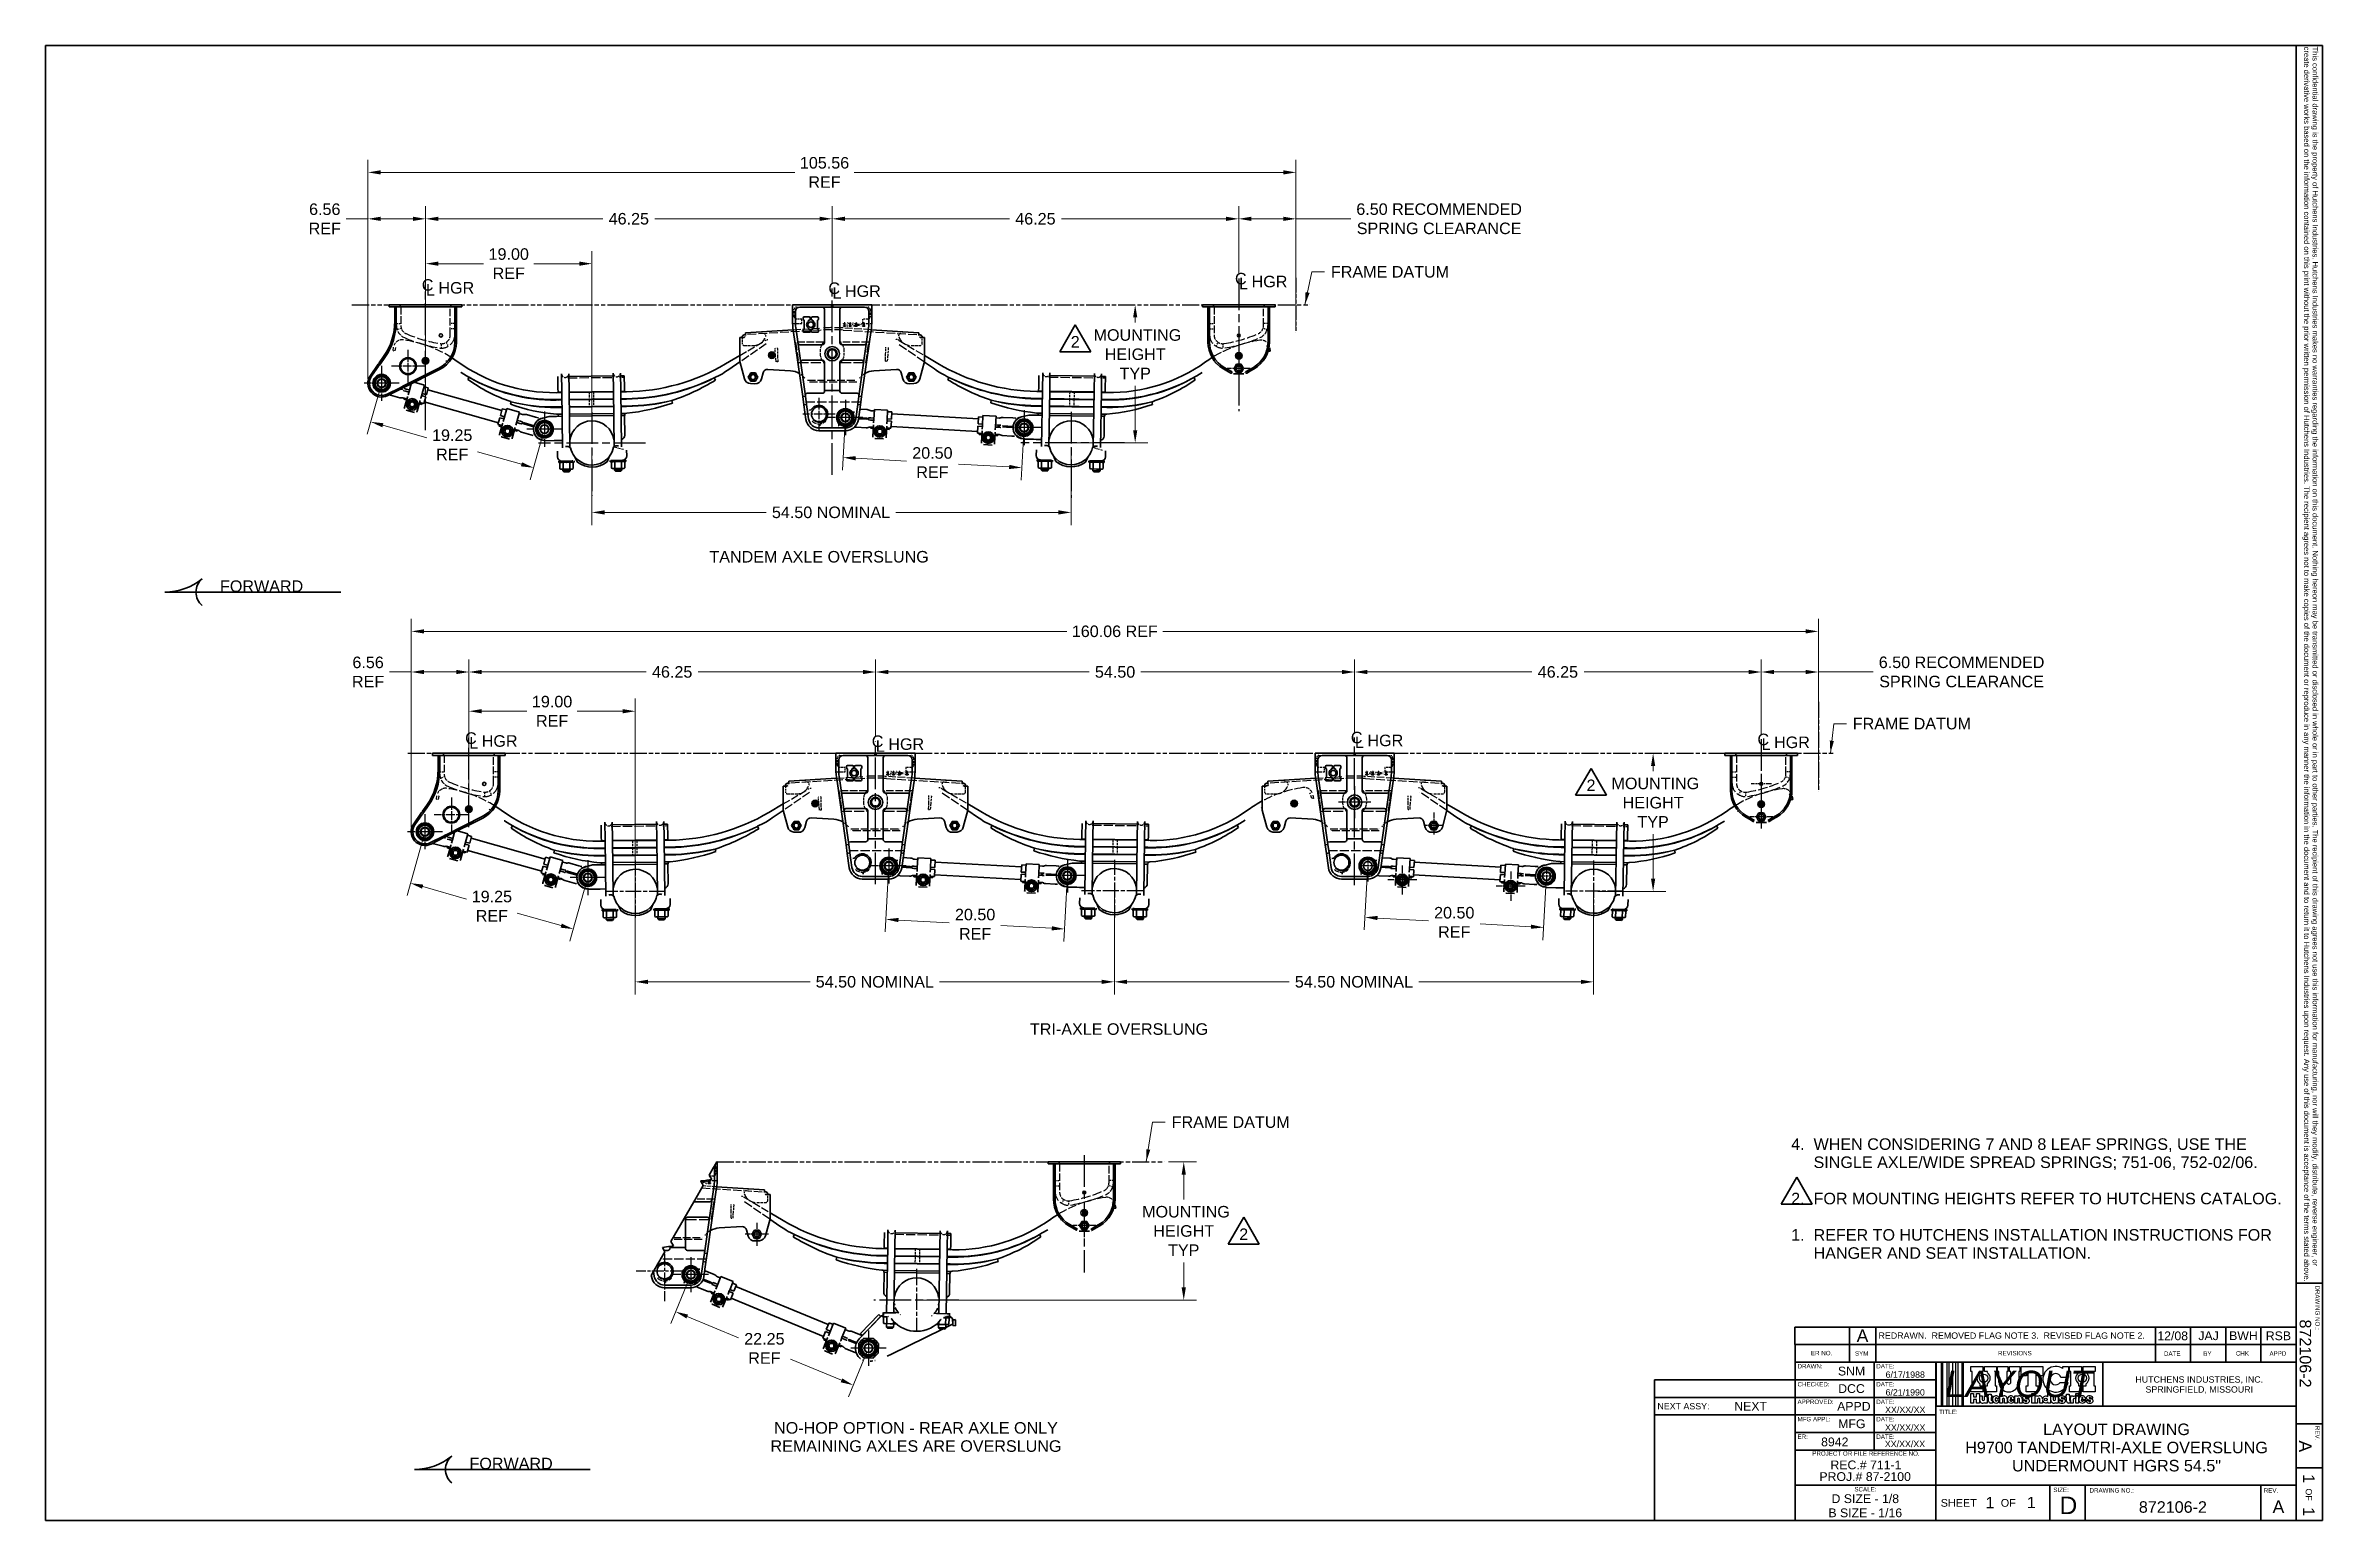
# Model space of a CAD drawing. Header units: inches. Extents: x 8 to 267, y 4 to 172.
import ezdxf
from ezdxf.enums import TextEntityAlignment as Align

# ---------------------------------------------------------------- set-up
doc = ezdxf.new("R2010")
doc.units = ezdxf.units.IN
doc.header["$LTSCALE"] = 8
doc.header["$MEASUREMENT"] = 0
for name, pattern in [('CHAIN', [0.7087, 0.4724, -0.0591, 0.1181, -0.0591]), ('DASHED', [0.2067, 0.1654, -0.0413]), ('DOUBLE_DASH_CHAIN', [1.2403, 0.6614, -0.0827, 0.1654, -0.0827, 0.1654, -0.0827])]:
    doc.linetypes.add(name, pattern=pattern)
for name, color, linetype, lineweight in [('Center Mark(Hutchens)', 7, 'Continuous', 25), ('Centerline(Hutchens)', 7, 'Continuous', 25), ('Dimensions(Hutchens)', 7, 'Continuous', 25), ('Hidden Edges(Hutchens)', 7, 'DASHED', 25), ('Layout', 7, 'Continuous', 25), ('Sketch Geometry(Hutchens)', 7, 'Continuous', 35), ('Symbols(Hutchens)', 7, 'Continuous', 25), ('Visible Edges(Hutchens)', 7, 'Continuous', 35), ('Visible Tangent Edges(Hutchens)', 7, 'DOUBLE_DASH_CHAIN', 25)]:
    doc.layers.add(name, color=color, linetype=linetype, lineweight=lineweight)
doc.styles.add('Current-ANSI', font='ARIAL.TTF')
doc.styles.add('DEFAULT-Hutchens', font='ARIAL.TTF')
doc.styles.add('Hutchens .063', font='ARIAL.TTF')
doc.styles.add('Hutchens .09', font='ARIAL.TTF')
doc.styles.add('Hutchens .125', font='ARIAL.TTF')
doc.styles.add('Hutchens .164', font='ARIAL.TTF')
doc.styles.add('Hutchens .180', font='ARIAL.TTF')
doc.styles.add('Hutchens .25', font='ARIAL.TTF')
doc.dimstyles.new('HUTCHENS STD DIM X.XX', dxfattribs={"dimscale": 8, "dimtxt": 0.164, "dimasz": 0.18, "dimexe": 0.18, "dimexo": 0.0625, "dimgap": 0.09, "dimtad": 0, "dimtih": 1, "dimtoh": 1, "dimrnd": 1e-08, "dimzin": 4, "dimdsep": 46, "dimtxsty": 'Hutchens .164', "dimcen": 0.09, "dimclrd": 211, "dimclre": 211, "dimclrt": 7, "dimadec": 0, "dimazin": 1, "dimtfac": 0.762195, "dimtofl": 0, "dimtmove": 0, "dimatfit": 3, "dimfxl": 0, "dimtolj": 1, "dimtzin": 0, "dimlwd": 9, "dimlwe": 9, "dimarcsym": 0})
doc.dimstyles.new('HUTCHENS STD DIM X.XX$7', dxfattribs={"dimscale": 8, "dimtxt": 0.164, "dimasz": 0.18, "dimexe": 0.18, "dimexo": 0.0625, "dimgap": 0.09, "dimtad": 0, "dimtih": 1, "dimtoh": 1, "dimrnd": 1e-08, "dimzin": 4, "dimdsep": 46, "dimtxsty": 'Hutchens .164', "dimcen": 0.09, "dimclrd": 7, "dimclre": 211, "dimclrt": 7, "dimadec": 0, "dimazin": 1, "dimtfac": 0.762195, "dimtofl": 0, "dimtmove": 0, "dimatfit": 3, "dimfxl": 0, "dimtolj": 1, "dimtzin": 0, "dimlwd": 9, "dimlwe": 9, "dimarcsym": 0})

msp = doc.modelspace()

# ---------------------------------------------------------------- texts
at = {"layer": 'Symbols(Hutchens)', "color": 7, "char_height": 1.312, "attachment_point": 5, "style": 'Hutchens .164'}
for s, insert, width in [('{FRAME DATUM}', (160.5635, 146.0969), 13.443999), ('{TANDEM AXLE OVERSLUNG}', (95.6192, 113.6891), 24.959), ('{FRAME DATUM}', (219.9269, 94.7117), 13.443999), ('{TRI-AXLE OVERSLUNG}', (129.7422, 59.9709), 20.272), ('{FRAME DATUM}', (142.4465, 49.3929), 13.443999)]:
    msp.add_mtext(s, dxfattribs=dict(at, insert=insert, width=width))
at = {"layer": 'Symbols(Hutchens)', "color": 7, "char_height": 1.312, "line_spacing_factor": 0.944221, "style": 'Hutchens .164'}
for s, insert, width, attachment_point in [('{4.  WHEN CONSIDERING 7 AND 8 LEAF SPRINGS, USE THE\\P     SINGLE AXLE/WIDE SPREAD SPRINGS; 751-06, 752-02/06.\\P \\P2.  FOR MOUNTING HEIGHTS REFER TO HUTCHENS CATALOG.\\P \\P1.  REFER TO HUTCHENS INSTALLATION INSTRUCTIONS FOR\\P     HANGER AND SEAT INSTALLATION.}', (206.1965, 33.8334), 55.814998, 7), ('{NO-HOP OPTION - REAR AXLE ONLY\\PREMAINING AXLES ARE OVERSLUNG}', (106.6429, 13.5789), 33.109001, 5), ('{LAYOUT DRAWING\\PH9700 TANDEM/TRI-AXLE OVERSLUNG\\PUNDERMOUNT HGRS 54.5"}', (243.2045, 12.3825), 40.438233, 5)]:
    msp.add_mtext(s, dxfattribs=dict(at, insert=insert, width=width, attachment_point=attachment_point))

# ---------------------------------------------------------------- blocks, each defined once
blk = doc.blocks.new('Borders D-SIZE')
at = {"layer": 'Sketch Geometry(Hutchens)'}
for p, q in [((0.954, 21.48), (32.954, 21.48)), ((0.954, 0.512), (0.954, 21.48)), ((32.954, 21.48), (32.954, 0.512)), ((32.954, 21.48), (33.329, 21.48)), ((33.329, 3.887), (33.329, 21.48)), ((33.329, 3.887), (32.954, 3.887)), ((32.954, 3.887), (32.954, 0.512)), ((33.329, 0.512), (33.329, 3.887)), ((32.954, 1.887), (33.329, 1.887)), ((32.954, 1.262), (33.329, 1.262)), ((32.954, 0.512), (0.954, 0.512)), ((32.954, 0.512), (33.329, 0.512))]:
    blk.add_line(p, q, dxfattribs=at)
at = {"layer": 'Symbols(Hutchens)', "color": 7, "insert": (33.154, 21.464), "char_height": 0.077, "width": 17.58728, "attachment_point": 4, "rotation": 270, "line_spacing_factor": 0.944221, "style": 'Hutchens .180'}
blk.add_mtext('\\fArial|b0|i0;\\H0.0770;This confidential drawing is the property of Hutchens Industries. Hutchens Industries makes no warranties regarding the information on this document. Nothing hereon may be transmitted or disclosed in whole or in part to other parties. The recipient of this drawing agrees not use this information for manufacturing, nor will they modify, distribute, reverse engineer, or create derivative works based on the information contained on this print without the prior written permission of Hutchens Industries. The recipient agrees not to make copies of the document or reproduce in any manner the information in the document and to return it to Hutchens Industries upon request. Any use of this document is acceptance of the terms stated above. ', dxfattribs=at)
at = {"layer": 'Symbols(Hutchens)', "color": 7, "insert": (33.29, 3.853), "char_height": 0.063, "attachment_point": 1, "rotation": 270, "style": 'Hutchens .063'}
blk.add_mtext('DRAWING NO.:', dxfattribs=at)
at = {"layer": 'Symbols(Hutchens)', "color": 7, "rotation": 270}
for s, insert, char_height, width, attachment_point, style in [('REV.', (33.29, 1.856), 0.063, 0.21647, 1, 'Hutchens .063'), ('OF', (33.134, 0.879), 0.09, 0.35987, 5, 'Hutchens .09')]:
    blk.add_mtext(s, dxfattribs=dict(at, insert=insert, char_height=char_height, width=width, attachment_point=attachment_point, style=style))
at = {"layer": 'Symbols(Hutchens)', "color": 7}
for tag, p, height, style in [('PART_NO_001', (33.004, 3.369), 0.164, 'Hutchens .164'), ('REV_001', (32.995, 1.65), 0.18, 'Hutchens .180'), ('Sheet_number_001', (33.052, 1.17), 0.164, 'Hutchens .164'), ('SHTS_(TOTAL)_001', (33.052, 0.7), 0.164, 'Hutchens .164')]:
    blk.add_attdef(tag, p, '', height=height, rotation=270, dxfattribs=dict(at, style=style))
blk = doc.blocks.new('Title Blocks D-SIZE')
for p, q in [((11.056, 2.62), (11.056, 1.995)), ((11.069, 2.62), (11.056, 2.62)), ((11.069, 1.995), (11.069, 2.62)), ((11.135, 2.62), (11.135, 1.995)), ((11.16, 2.62), (11.135, 2.62)), ((11.16, 1.995), (11.16, 2.62)), ((11.214, 2.62), (11.214, 1.995)), ((11.25, 2.62), (11.214, 2.62)), ((11.25, 1.995), (11.25, 2.62)), ((11.294, 2.62), (11.294, 1.995)), ((11.341, 2.62), (11.294, 2.62)), ((11.341, 1.995), (11.341, 2.62)), ((11.373, 2.62), (11.373, 1.995)), ((11.432, 2.62), (11.373, 2.62)), ((11.432, 1.995), (11.432, 2.62)), ((11.452, 2.62), (13.431, 2.62)), ((11.452, 1.995), (11.452, 2.62)), ((13.431, 2.62), (13.431, 1.995)), ((11.555, 2.486), (11.555, 2.559)), ((11.555, 2.559), (11.726, 2.559)), ((11.573, 2.486), (11.555, 2.486)), ((11.555, 2.197), (11.555, 2.284)), ((11.555, 2.284), (11.573, 2.284)), ((11.573, 2.284), (11.573, 2.486)), ((11.726, 2.486), (11.683, 2.486)), ((11.683, 2.486), (11.683, 2.471)), ((11.683, 2.314), (11.683, 2.284)), ((11.683, 2.284), (11.726, 2.284)), ((11.726, 2.559), (11.726, 2.486)), ((11.726, 2.284), (11.726, 2.197)), ((11.749, 2.486), (11.749, 2.559)), ((11.749, 2.559), (11.92, 2.559)), ((11.792, 2.486), (11.749, 2.486)), ((11.749, 2.197), (11.749, 2.284)), ((11.749, 2.284), (11.792, 2.284)), ((11.792, 2.471), (11.792, 2.486)), ((11.792, 2.284), (11.792, 2.314)), ((11.92, 2.486), (11.902, 2.486)), ((11.902, 2.486), (11.902, 2.284)), ((11.902, 2.284), (11.92, 2.284)), ((11.92, 2.559), (11.92, 2.486)), ((11.92, 2.284), (11.92, 2.197)), ((11.937, 2.486), (11.937, 2.559)), ((11.937, 2.559), (12.084, 2.559)), ((11.955, 2.486), (11.937, 2.486)), ((11.955, 2.404), (11.955, 2.486)), ((11.955, 2.337), (11.955, 2.404)), ((12.084, 2.486), (12.067, 2.486)), ((12.067, 2.486), (12.067, 2.337)), ((12.067, 2.337), (12.067, 2.334)), ((12.084, 2.559), (12.084, 2.486)), ((12.108, 2.486), (12.108, 2.559)), ((12.108, 2.559), (12.255, 2.559)), ((12.125, 2.486), (12.108, 2.486)), ((12.125, 2.337), (12.125, 2.486)), ((12.255, 2.487), (12.237, 2.487)), ((12.237, 2.487), (12.237, 2.338)), ((12.237, 2.336), (12.237, 2.335)), ((12.237, 2.335), (12.237, 2.335)), ((12.255, 2.559), (12.255, 2.487)), ((12.272, 2.428), (12.272, 2.559)), ((12.272, 2.559), (12.578, 2.559)), ((12.349, 2.428), (12.272, 2.428)), ((12.341, 2.197), (12.341, 2.284)), ((12.341, 2.284), (12.369, 2.284)), ((12.369, 2.468), (12.349, 2.468)), ((12.349, 2.468), (12.349, 2.428)), ((12.369, 2.284), (12.369, 2.468)), ((12.502, 2.468), (12.481, 2.468)), ((12.481, 2.468), (12.481, 2.284)), ((12.481, 2.284), (12.509, 2.284)), ((12.502, 2.428), (12.502, 2.468)), ((12.578, 2.428), (12.502, 2.428)), ((12.509, 2.284), (12.509, 2.197)), ((12.578, 2.559), (12.578, 2.428)), ((12.827, 2.331), (12.939, 2.331)), ((12.945, 2.404), (12.838, 2.404)), ((12.863, 2.529), (12.863, 2.559)), ((12.863, 2.559), (12.945, 2.559)), ((12.945, 2.559), (12.945, 2.404)), ((12.96, 2.486), (12.96, 2.559)), ((12.96, 2.559), (13.13, 2.559)), ((12.978, 2.486), (12.96, 2.486)), ((12.96, 2.197), (12.96, 2.284)), ((12.96, 2.284), (12.978, 2.284)), ((12.978, 2.284), (12.978, 2.486)), ((13.13, 2.486), (13.088, 2.486)), ((13.088, 2.486), (13.088, 2.471)), ((13.088, 2.314), (13.088, 2.284)), ((13.088, 2.284), (13.13, 2.284)), ((13.13, 2.559), (13.13, 2.486)), ((13.13, 2.284), (13.13, 2.197)), ((13.154, 2.486), (13.154, 2.559)), ((13.154, 2.559), (13.324, 2.559)), ((13.196, 2.486), (13.154, 2.486)), ((13.154, 2.197), (13.154, 2.284)), ((13.154, 2.284), (13.196, 2.284)), ((13.196, 2.471), (13.196, 2.486)), ((13.196, 2.284), (13.196, 2.314)), ((13.324, 2.486), (13.307, 2.486)), ((13.307, 2.486), (13.307, 2.284)), ((13.307, 2.284), (13.324, 2.284)), ((13.324, 2.559), (13.324, 2.486)), ((13.324, 2.284), (13.324, 2.197)), ((11.056, 1.995), (11.069, 1.995)), ((11.135, 1.995), (11.16, 1.995)), ((11.214, 1.995), (11.25, 1.995)), ((11.294, 1.995), (11.341, 1.995)), ((11.373, 1.995), (11.432, 1.995)), ((13.431, 1.995), (11.452, 1.995)), ((11.726, 2.197), (11.555, 2.197)), ((11.555, 2.039), (11.555, 2.173)), ((11.555, 2.173), (11.596, 2.173)), ((11.596, 2.039), (11.555, 2.039)), ((11.596, 2.173), (11.596, 2.129)), ((11.596, 2.129), (11.638, 2.129)), ((11.638, 2.091), (11.596, 2.091)), ((11.596, 2.091), (11.596, 2.039)), ((11.638, 2.129), (11.638, 2.173)), ((11.638, 2.173), (11.679, 2.173)), ((11.638, 2.039), (11.638, 2.091)), ((11.679, 2.039), (11.638, 2.039)), ((11.679, 2.173), (11.679, 2.039)), ((11.682, 2.082), (11.682, 2.141)), ((11.682, 2.141), (11.718, 2.141)), ((11.718, 2.141), (11.718, 2.09)), ((11.92, 2.197), (11.749, 2.197)), ((11.751, 2.113), (11.751, 2.141)), ((11.751, 2.141), (11.787, 2.141)), ((11.751, 2.09), (11.751, 2.113)), ((11.751, 2.039), (11.751, 2.047)), ((11.787, 2.039), (11.751, 2.039)), ((11.787, 2.141), (11.787, 2.039)), ((11.79, 2.118), (11.79, 2.141)), ((11.79, 2.141), (11.807, 2.141)), ((11.807, 2.118), (11.79, 2.118)), ((11.807, 2.141), (11.807, 2.167)), ((11.807, 2.167), (11.844, 2.167)), ((11.807, 2.065), (11.807, 2.118)), ((11.864, 2.039), (11.834, 2.039)), ((11.844, 2.167), (11.844, 2.141)), ((11.844, 2.141), (11.864, 2.141)), ((11.864, 2.118), (11.847, 2.118)), ((11.847, 2.118), (11.847, 2.083)), ((11.856, 2.074), (11.864, 2.074)), ((11.864, 2.141), (11.864, 2.118)), ((11.864, 2.074), (11.864, 2.039)), ((11.965, 2.103), (11.926, 2.103)), ((11.929, 2.086), (11.966, 2.086)), ((11.967, 2.039), (11.967, 2.173)), ((11.967, 2.173), (12.003, 2.173)), ((12.003, 2.039), (11.967, 2.039)), ((12.003, 2.173), (12.003, 2.133)), ((12.036, 2.039), (12.036, 2.09)), ((12.072, 2.039), (12.036, 2.039)), ((12.072, 2.098), (12.072, 2.039)), ((12.178, 2.083), (12.111, 2.083)), ((12.139, 2.106), (12.114, 2.106)), ((12.14, 2.075), (12.176, 2.075)), ((12.181, 2.039), (12.181, 2.141)), ((12.181, 2.141), (12.218, 2.141)), ((12.218, 2.039), (12.181, 2.039)), ((12.218, 2.141), (12.218, 2.133)), ((12.218, 2.09), (12.218, 2.039)), ((12.25, 2.039), (12.25, 2.09)), ((12.287, 2.039), (12.25, 2.039)), ((12.287, 2.097), (12.287, 2.039)), ((12.29, 2.075), (12.327, 2.075)), ((12.327, 2.075), (12.328, 2.068)), ((12.509, 2.197), (12.341, 2.197)), ((12.35, 2.109), (12.349, 2.112)), ((12.387, 2.109), (12.35, 2.109)), ((12.425, 2.039), (12.425, 2.173)), ((12.425, 2.173), (12.466, 2.173)), ((12.466, 2.039), (12.425, 2.039)), ((12.466, 2.173), (12.466, 2.039)), ((12.469, 2.039), (12.469, 2.141)), ((12.469, 2.141), (12.506, 2.141)), ((12.506, 2.039), (12.469, 2.039)), ((12.506, 2.141), (12.506, 2.133)), ((12.506, 2.09), (12.506, 2.039)), ((12.538, 2.039), (12.538, 2.09)), ((12.575, 2.039), (12.538, 2.039)), ((12.575, 2.097), (12.575, 2.094)), ((12.575, 2.086), (12.575, 2.039)), ((12.653, 2.125), (12.653, 2.173)), ((12.653, 2.173), (12.69, 2.173)), ((12.653, 2.039), (12.653, 2.054)), ((12.69, 2.039), (12.653, 2.039)), ((12.69, 2.173), (12.69, 2.039)), ((12.693, 2.082), (12.693, 2.141)), ((12.693, 2.141), (12.729, 2.141)), ((12.729, 2.141), (12.729, 2.09)), ((12.762, 2.113), (12.762, 2.141)), ((12.762, 2.141), (12.798, 2.141)), ((12.762, 2.09), (12.762, 2.113)), ((12.762, 2.039), (12.762, 2.047)), ((12.798, 2.039), (12.762, 2.039)), ((12.798, 2.141), (12.798, 2.039)), ((12.801, 2.075), (12.838, 2.075)), ((12.838, 2.075), (12.839, 2.068)), ((12.861, 2.109), (12.861, 2.112)), ((12.898, 2.109), (12.861, 2.109)), ((12.901, 2.118), (12.901, 2.141)), ((12.901, 2.141), (12.918, 2.141)), ((12.918, 2.118), (12.901, 2.118)), ((12.918, 2.141), (12.918, 2.167)), ((12.918, 2.167), (12.955, 2.167)), ((12.918, 2.065), (12.918, 2.118)), ((12.974, 2.039), (12.944, 2.039)), ((12.955, 2.167), (12.955, 2.141)), ((12.955, 2.141), (12.974, 2.141)), ((12.974, 2.118), (12.958, 2.118)), ((12.958, 2.118), (12.958, 2.083)), ((13.13, 2.197), (12.96, 2.197)), ((12.966, 2.074), (12.974, 2.074)), ((12.974, 2.141), (12.974, 2.118)), ((12.974, 2.074), (12.974, 2.039)), ((12.975, 2.039), (12.975, 2.141)), ((12.975, 2.141), (13.011, 2.141)), ((13.011, 2.039), (12.975, 2.039)), ((13.011, 2.141), (13.011, 2.125)), ((13.011, 2.086), (13.011, 2.039)), ((13.048, 2.106), (13.032, 2.106)), ((13.048, 2.141), (13.048, 2.106)), ((13.051, 2.147), (13.051, 2.173)), ((13.051, 2.173), (13.088, 2.173)), ((13.088, 2.147), (13.051, 2.147)), ((13.051, 2.039), (13.051, 2.141)), ((13.051, 2.141), (13.088, 2.141)), ((13.088, 2.039), (13.051, 2.039)), ((13.088, 2.173), (13.088, 2.147)), ((13.088, 2.141), (13.088, 2.039)), ((13.193, 2.083), (13.127, 2.083)), ((13.13, 2.106), (13.155, 2.106)), ((13.324, 2.197), (13.154, 2.197)), ((13.155, 2.075), (13.191, 2.075)), ((13.197, 2.075), (13.234, 2.075)), ((13.234, 2.075), (13.235, 2.068)), ((13.257, 2.109), (13.256, 2.112)), ((13.293, 2.109), (13.257, 2.109))]:
    blk.add_line(p, q)
for centre, radius, start, end in [((12.096, 2.338), 0.141, 180.5793, 358.8261), ((12.096, 2.337), 0.0294, 185.1743, 359.7012), ((12.096, 2.338), 0.141, 359.1492, 359.7011), ((12.763, 2.377), 0.182, 56.6916, 345.2958), ((12.763, 2.378), 0.0793, 19.2915, 323.7518), ((11.725, 2.082), 0.0437, 180.3218, 305.3601), ((11.735, 2.09), 0.0162, 179.9242, 359.9242), ((11.834, 2.065), 0.0263, 179.9757, 270.3228), ((11.855, 2.082), 0.00843, 177.6309, 272.6673), ((12.029, 2.098), 0.0436, 0.1134, 125.7974), ((12.019, 2.092), 0.0162, 354.1816, 185.7837), ((12.243, 2.097), 0.0437, 0.0471, 125.4518), ((12.234, 2.09), 0.0162, 359.703, 180.3316), ((12.339, 2.073), 0.0121, 204.4594, 275.2642), ((12.531, 2.097), 0.0437, 0.0471, 125.4518), ((12.522, 2.09), 0.0162, 359.703, 180.3316), ((12.736, 2.082), 0.0437, 180.3218, 305.3601), ((12.745, 2.09), 0.0162, 179.9242, 359.9242), ((12.85, 2.073), 0.0121, 204.4594, 275.2642), ((12.944, 2.065), 0.0263, 179.9757, 270.3228), ((12.966, 2.082), 0.00843, 177.6309, 272.6673), ((13.048, 2.091), 0.0501, 89.9771, 137.1344), ((13.032, 2.085), 0.0205, 89.8963, 179.8048), ((13.246, 2.073), 0.0121, 204.4594, 275.2642)]:
    blk.add_arc(centre, radius, start, end)
for centre, major_axis, ratio, start_param, end_param in [((11.737, 2.392), (0.0955, 0), 0.994799, 2.176369, 4.106815), ((11.737, 2.392), (0.0955, 0), 0.994799, 5.317963, 7.248409), ((13.142, 2.392), (0.0955, 0), 0.994799, 2.176369, 4.106815), ((13.142, 2.392), (0.0955, 0), 0.994799, 5.317963, 7.248409), ((11.915, 2.09), (-0.0514, 0), 0.994799, 3.401657, 9.338959), ((11.915, 2.09), (0, 0.0234), 0.586512, 5.309795, 10.806998), ((54.258, 2.064), (-42.254, 0), 0.994799, 6.282577, 6.283794), ((12.127, 2.09), (-0.0514, 0), 0.994799, 2.998245, 9.135025), ((12.127, 2.09), (0, 0.0263), 0.60478, 1.852277, 4.123353), ((12.127, 2.09), (0, -0.0263), 0.60478, 2.22829, 4.054927), ((12.34, 2.071), (-0.05, 0.0009), 0.690427, 6.197981, 10.20685), ((12.34, 2.112), (-0.047, 0.0033), 0.647832, 3.140762, 5.463152), ((12.622, 2.09), (-0.0472, 0), 0.994799, 3.999148, 6.197555), ((12.622, 2.09), (-0.0472, 0), 0.994799, 0.085618, 2.284037), ((12.851, 2.071), (-0.05, 0.0009), 0.690427, 6.197981, 10.20685), ((12.851, 2.112), (-0.047, 0.0033), 0.647832, 3.140762, 5.463152), ((13.142, 2.09), (-0.0514, 0), 0.994799, 2.998245, 9.135025), ((13.142, 2.09), (0, 0.0263), 0.60478, 1.852277, 4.123353), ((13.142, 2.09), (0, 0.0263), 0.60478, 5.373665, 7.192706), ((13.246, 2.071), (-0.05, 0.0009), 0.690427, 6.197981, 10.20685), ((13.246, 2.112), (-0.047, 0.0033), 0.647832, 3.140762, 5.463152)]:
    blk.add_ellipse(centre, major_axis=major_axis, ratio=ratio, start_param=start_param, end_param=end_param)
for centre, major_axis in [((11.737, 2.392), (0.0588, 0)), ((13.142, 2.392), (0.0588, 0)), ((12.622, 2.09), (-0.0191, 0))]:
    blk.add_ellipse(centre, major_axis=major_axis, ratio=0.994799)
for points, knots in [([(12.34, 2.061), (12.344, 2.062), (12.349, 2.063), (12.352, 2.07), (12.348, 2.076), (12.336, 2.076), (12.323, 2.08), (12.309, 2.087), (12.299, 2.096), (12.292, 2.107), (12.292, 2.119), (12.298, 2.13), (12.305, 2.134), (12.309, 2.137)], [-0.3143782, -0.3143782, -0.3143782, -0.3143782, -0.2868254, -0.275842, -0.2644948, -0.2345833, -0.1946546, -0.1547092, -0.1196403, -0.090397, -0.0629383, -0.0346568, 0, 0, 0, 0]), ([(12.349, 2.112), (12.349, 2.113), (12.347, 2.116), (12.343, 2.118), (12.338, 2.118), (12.334, 2.117), (12.33, 2.114), (12.331, 2.109), (12.334, 2.107), (12.34, 2.106), (12.346, 2.106), (12.352, 2.104), (12.358, 2.103), (12.364, 2.101), (12.37, 2.098), (12.373, 2.096), (12.376, 2.095)], [-0.1873427, -0.1873427, -0.1873427, -0.1873427, -0.176426, -0.1648487, -0.1527865, -0.1409191, -0.1303956, -0.1216823, -0.1106416, -0.0983121, -0.0824397, -0.0641697, -0.0482199, -0.0337682, -0.0186055, 0, 0, 0, 0]), ([(12.852, 2.061), (12.855, 2.062), (12.861, 2.063), (12.864, 2.07), (12.859, 2.076), (12.848, 2.076), (12.834, 2.08), (12.82, 2.087), (12.81, 2.096), (12.804, 2.107), (12.804, 2.119), (12.81, 2.13), (12.817, 2.134), (12.821, 2.137)], [-0.3143782, -0.3143782, -0.3143782, -0.3143782, -0.2868254, -0.275842, -0.2644948, -0.2345832, -0.1946545, -0.1547091, -0.1196402, -0.0903969, -0.0629381, -0.0346567, 0, 0, 0, 0]), ([(12.861, 2.112), (12.86, 2.113), (12.859, 2.116), (12.854, 2.118), (12.85, 2.118), (12.845, 2.117), (12.841, 2.114), (12.842, 2.109), (12.846, 2.107), (12.851, 2.106), (12.857, 2.106), (12.864, 2.104), (12.87, 2.103), (12.875, 2.101), (12.881, 2.098), (12.885, 2.096), (12.887, 2.095)], [-0.1873427, -0.1873427, -0.1873427, -0.1873427, -0.176426, -0.1648487, -0.1527865, -0.1409191, -0.1303956, -0.1216823, -0.1106417, -0.0983122, -0.0824398, -0.0641698, -0.04822, -0.0337683, -0.0186057, 0, 0, 0, 0]), ([(13.247, 2.061), (13.251, 2.062), (13.256, 2.063), (13.259, 2.07), (13.255, 2.076), (13.243, 2.076), (13.229, 2.08), (13.216, 2.087), (13.205, 2.096), (13.199, 2.107), (13.199, 2.119), (13.205, 2.13), (13.212, 2.134), (13.216, 2.137)], [-0.3143782, -0.3143782, -0.3143782, -0.3143782, -0.2868254, -0.275842, -0.2644948, -0.2345832, -0.1946544, -0.154709, -0.1196402, -0.0903969, -0.0629381, -0.0346567, 0, 0, 0, 0]), ([(13.256, 2.112), (13.255, 2.113), (13.254, 2.116), (13.249, 2.118), (13.245, 2.118), (13.24, 2.117), (13.237, 2.114), (13.237, 2.109), (13.241, 2.107), (13.246, 2.106), (13.252, 2.106), (13.259, 2.104), (13.265, 2.103), (13.271, 2.101), (13.276, 2.098), (13.28, 2.096), (13.282, 2.095)], [-0.1873427, -0.1873427, -0.1873427, -0.1873427, -0.176426, -0.1648486, -0.1527865, -0.140919, -0.1303955, -0.1216822, -0.1106416, -0.0983121, -0.0824396, -0.0641697, -0.0482199, -0.0337682, -0.0186055, 0, 0, 0, 0])]:
    blk.add_open_spline(points, degree=3, knots=knots)
at = {"layer": 'Sketch Geometry(Hutchens)'}
for p, q in [((9.056, 2.62), (9.056, 2.87)), ((9.056, 2.87), (16.181, 2.87)), ((9.056, 2.62), (16.181, 2.62)), ((9.056, 0.37), (9.056, 2.62)), ((16.181, 2.62), (9.056, 2.62)), ((9.831, 2.87), (9.831, 2.62)), ((10.181, 2.62), (10.181, 1.37)), ((10.206, 2.87), (10.206, 2.62)), ((11.056, 2.62), (11.056, 0.37)), ((13.431, 1.995), (13.431, 2.62)), ((14.181, 2.87), (14.181, 2.62)), ((14.681, 2.87), (14.681, 2.62)), ((15.181, 2.87), (15.181, 2.62)), ((15.681, 2.87), (15.681, 2.62)), ((16.181, 2.87), (16.181, 2.62)), ((16.181, 2.62), (16.181, 0.37)), ((7.056, 0.37), (7.056, 2.37)), ((7.056, 2.37), (11.056, 2.37)), ((7.056, 2.12), (11.056, 2.12)), ((11.056, 1.995), (16.181, 1.995)), ((7.056, 1.87), (11.056, 1.87)), ((9.056, 1.62), (11.056, 1.62)), ((11.056, 1.37), (9.056, 1.37)), ((9.056, 0.87), (16.181, 0.87)), ((12.681, 0.37), (12.681, 0.87)), ((13.181, 0.37), (13.181, 0.87)), ((15.681, 0.87), (15.681, 0.37)), ((16.181, 0.37), (7.056, 0.37)), ((16.556, 0.37), (16.556, 0.459))]:
    blk.add_line(p, q, dxfattribs=at)
at = {"layer": 'Layout', "color": 7, "insert": (12.237, 2.308), "char_height": 0.375, "width": 2.35952, "attachment_point": 5, "style": 'DEFAULT-Hutchens'}
blk.add_mtext('\\fArial|b0|i1;\\H0.3750;LAYOUT', dxfattribs=at)
at = {"layer": 'Symbols(Hutchens)', "color": 7}
for s, insert, char_height, width, attachment_point, style in [('DRAWN:', (9.092, 2.595), 0.063, 0.43732, 1, 'Hutchens .063'), ('ER NO.', (9.434, 2.749), 0.063, 0.77339, 5, 'Hutchens .063'), ('SYM', (10.004, 2.744), 0.063, 0.37238, 5, 'Hutchens .063'), ('DATE:', (10.212, 2.595), 0.063, 0.43732, 1, 'Hutchens .063'), ('REVISIONS', (12.182, 2.748), 0.063, 3.97114, 5, 'Hutchens .063'), ('DATE', (14.42, 2.741), 0.063, 0.49667, 5, 'Hutchens .063'), ('BY', (14.92, 2.743), 0.063, 0.48937, 5, 'Hutchens .063'), ('CHK', (15.417, 2.745), 0.063, 0.49667, 5, 'Hutchens .063'), ('APPD', (15.922, 2.743), 0.063, 0.49302, 5, 'Hutchens .063'), ('CHECKED:', (9.092, 2.338), 0.063, 0.45493, 1, 'Hutchens .063'), ('DATE:', (10.212, 2.338), 0.063, 0.43732, 1, 'Hutchens .063'), ('\\fArial|b0|i0;\\H0.0900;NEXT ASSY:', (7.47, 1.993), 0.09, 0.74189, 5, 'Hutchens .09'), ('APPROVED:', (9.092, 2.088), 0.063, 0.5137, 1, 'Hutchens .063'), ('DATE:', (10.212, 2.088), 0.063, 0.43732, 1, 'Hutchens .063'), ('TITLE:', (11.104, 1.944), 0.063, 0.978, 1, 'Current-ANSI'), ('MFG APPL:', (9.092, 1.842), 0.063, 0.46957, 1, 'Hutchens .063'), ('DATE:', (10.212, 1.842), 0.063, 0.43732, 1, 'Hutchens .063'), ('ER:', (9.092, 1.592), 0.063, 0.43732, 1, 'Hutchens .063'), ('PROJECT OR FILE REFERENCE NO.', (10.065, 1.354), 0.063, 1.99757, 2, 'Hutchens .063'), ('DATE:', (10.212, 1.592), 0.063, 0.43732, 1, 'Hutchens .063'), ('SCALE:', (10.057, 0.845), 0.063, 1.99535, 2, 'Hutchens .063'), ('\\fArial|b0|i0;\\H0.1100;SHEET        OF', (11.128, 0.619), 0.11, 1.5271, 4, 'Hutchens .125'), ('SIZE:', (12.729, 0.836), 0.063, 0.25696, 1, 'Hutchens .063'), ('DRAWING NO.:', (13.244, 0.829), 0.063, 0.978, 1, 'Hutchens .063'), ('REV.', (15.721, 0.829), 0.063, 0.33907, 1, 'Hutchens .063')]:
    blk.add_mtext(s, dxfattribs=dict(at, insert=insert, char_height=char_height, width=width, attachment_point=attachment_point, style=style))
at = {"layer": 'Symbols(Hutchens)', "color": 7, "insert": (14.804, 2.295), "char_height": 0.09, "width": 2.73951, "attachment_point": 5, "line_spacing_factor": 0.944221, "style": 'Hutchens .09'}
blk.add_mtext('\\fArial|b0|i0;\\H0.0900;HUTCHENS INDUSTRIES, INC.\\PSPRINGFIELD, MISSOURI', dxfattribs=at)
at = {"layer": 'Symbols(Hutchens)', "color": 7, "style": 'Hutchens .125'}
for tag, p in [('NEXT3', (7.521, 2.235)), ('NEXT2', (8.458, 2.235))]:
    blk.add_attdef(tag, text='', height=0.125, dxfattribs=at).set_placement(p, align=Align.MIDDLE_CENTER)
at = {"layer": 'Symbols(Hutchens)', "color": 7}
for tag, p, height, style in [('CHK_BY_001', (9.67, 2.182), 0.125, 'Hutchens .125'), ('DESIGNER_001', (9.666, 2.431), 0.125, 'Hutchens .125'), ('CREATION_DATE_001', (10.344, 2.398), 0.09, 'Hutchens .09'), ('NEXT_ASSY:_001', (8.192, 1.931), 0.125, 'Hutchens .125'), ('APP_BY_001', (9.655, 1.93), 0.125, 'Hutchens .125'), ('APP_001', (10.337, 1.898), 0.09, 'Hutchens .09'), ('CHK_001', (10.343, 2.146), 0.09, 'Hutchens .09'), ('MFG_BY_001', (9.67, 1.682), 0.125, 'Hutchens .125'), ('MFG_001', (10.336, 1.646), 0.09, 'Hutchens .09'), ('ER_NO_001', (9.427, 1.424), 0.125, 'Hutchens .125'), ('ER_DATE_001', (10.333, 1.412), 0.09, 'Hutchens .09'), ('EPR_NO._001', (9.403, 0.931), 0.125, 'Hutchens .164'), ('PROJ_NO._001', (9.56, 1.097), 0.125, 'Hutchens .125'), ('SCALE_D_001', (9.575, 0.617), 0.125, 'Hutchens .125'), ('Sheet_number_001', (11.766, 0.541), 0.164, 'Hutchens .164'), ('SHTS_(TOTAL)_001', (12.353, 0.545), 0.16, 'Hutchens .164'), ('Sheet_Size_001', (12.817, 0.46), 0.25, 'Hutchens .25'), ('REV_001', (15.846, 0.474), 0.18, 'Hutchens .180'), ('SCALE_B_001', (9.531, 0.416), 0.125, 'Hutchens .125'), ('PART_NO_001', (13.945, 0.479), 0.164, 'Hutchens .164')]:
    blk.add_attdef(tag, p, '', height=height, dxfattribs=dict(at, style=style))
blk = doc.blocks.new('*D29')
at = {"layer": 'Defpoints', "color": 0, "linetype": 'Continuous'}
for p in [(69.78, 126.63), (124.28, 126.65), (124.28, 118.74)]:
    blk.add_point(p, dxfattribs=at)
at = {"layer": 'Dimensions(Hutchens)', "color": 211, "linetype": 'Continuous', "lineweight": 9}
for p, q in [((69.78, 126.13), (69.78, 117.3)), ((124.28, 126.15), (124.28, 117.3)), ((71.22, 118.74), (89.6, 118.74)), ((122.84, 118.74), (104.35, 118.74))]:
    blk.add_line(p, q, dxfattribs=at)
at = {"layer": 'Dimensions(Hutchens)', "color": 211, "linetype": 'Continuous'}
for points in [[(71.22, 118.98), (71.22, 118.5), (69.78, 118.74)], [(122.84, 118.98), (122.84, 118.5), (124.28, 118.74)]]:
    blk.add_solid(points, dxfattribs=at)
at = {"layer": 'Dimensions(Hutchens)', "color": 7, "linetype": 'Continuous', "lineweight": 9, "insert": (96.98, 118.74), "char_height": 1.312, "attachment_point": 5, "style": 'Hutchens .164'}
blk.add_mtext('\\A1;54.50 NOMINAL', dxfattribs=at)
blk = doc.blocks.new('*D30')
at = {"layer": 'Defpoints', "color": 0, "linetype": 'Continuous'}
for p in [(81.04, 32.05), (101.25, 23.69), (99.5, 19.48)]:
    blk.add_point(p, dxfattribs=at)
at = {"layer": 'Dimensions(Hutchens)', "color": 211, "linetype": 'Continuous', "lineweight": 9}
for p, q in [((80.85, 31.59), (78.74, 26.51)), ((80.62, 27.29), (86.45, 24.88)), ((98.17, 20.03), (92.35, 22.44)), ((101.05, 23.23), (98.95, 18.15))]:
    blk.add_line(p, q, dxfattribs=at)
at = {"layer": 'Dimensions(Hutchens)', "color": 211, "linetype": 'Continuous'}
for points in [[(80.72, 27.51), (80.53, 27.07), (79.29, 27.84)], [(98.26, 20.25), (98.08, 19.81), (99.5, 19.48)]]:
    blk.add_solid(points, dxfattribs=at)
at = {"layer": 'Dimensions(Hutchens)', "color": 7, "linetype": 'Continuous', "lineweight": 9, "insert": (89.4, 23.66), "char_height": 1.312, "attachment_point": 5, "style": 'Hutchens .164'}
blk.add_mtext('\\A1;22.25\\PREF', dxfattribs=at)
blk = doc.blocks.new('*D31')
at = {"layer": 'Defpoints', "color": 0, "linetype": 'Continuous'}
for p in [(134.87, 44.87), (137.1, 44.87), (106.71, 29.16)]:
    blk.add_point(p, dxfattribs=at)
at = {"layer": 'Dimensions(Hutchens)', "color": 211, "linetype": 'Continuous', "lineweight": 9}
for p, q in [((135.37, 44.87), (138.54, 44.87)), ((137.1, 43.43), (137.1, 40.6)), ((137.1, 30.6), (137.1, 33.43)), ((107.21, 29.16), (138.54, 29.16))]:
    blk.add_line(p, q, dxfattribs=at)
at = {"layer": 'Dimensions(Hutchens)', "color": 211, "linetype": 'Continuous'}
for points in [[(136.86, 43.43), (137.34, 43.43), (137.1, 44.87)], [(136.86, 30.6), (137.34, 30.6), (137.1, 29.16)]]:
    blk.add_solid(points, dxfattribs=at)
at = {"layer": 'Dimensions(Hutchens)', "color": 7, "linetype": 'Continuous', "lineweight": 9, "insert": (137.1, 37.02), "char_height": 1.312, "attachment_point": 5, "style": 'Hutchens .164'}
blk.add_mtext('\\A1; MOUNTING\\PHEIGHT\\PTYP', dxfattribs=at)
blk = doc.blocks.new('*D32')
at = {"layer": 'Defpoints', "color": 0, "linetype": 'Continuous'}
for p in [(69.78, 147.03), (50.86, 144.62), (69.78, 126.63)]:
    blk.add_point(p, dxfattribs=at)
at = {"layer": 'Dimensions(Hutchens)', "color": 211, "linetype": 'Continuous', "lineweight": 9}
for p, q in [((50.86, 145.12), (50.86, 148.47)), ((69.78, 127.13), (69.78, 148.47)), ((52.3, 147.03), (57.45, 147.03)), ((68.34, 147.03), (63.19, 147.03))]:
    blk.add_line(p, q, dxfattribs=at)
at = {"layer": 'Dimensions(Hutchens)', "color": 211, "linetype": 'Continuous'}
for points in [[(52.3, 147.27), (52.3, 146.79), (50.86, 147.03)], [(68.34, 147.27), (68.34, 146.79), (69.78, 147.03)]]:
    blk.add_solid(points, dxfattribs=at)
at = {"layer": 'Dimensions(Hutchens)', "color": 7, "linetype": 'Continuous', "lineweight": 9, "insert": (60.32, 147.03), "char_height": 1.312, "attachment_point": 5, "style": 'Hutchens .164'}
blk.add_mtext('\\A1;19.00\\PREF', dxfattribs=at)
blk = doc.blocks.new('*D33')
at = {"layer": 'Defpoints', "color": 0, "linetype": 'Continuous'}
for p in [(97.11, 152.13), (50.86, 144.62), (97.11, 144.25)]:
    blk.add_point(p, dxfattribs=at)
at = {"layer": 'Dimensions(Hutchens)', "color": 211, "linetype": 'Continuous', "lineweight": 9}
for p, q in [((50.86, 145.12), (50.86, 153.57)), ((97.11, 144.75), (97.11, 153.57)), ((52.3, 152.13), (71.02, 152.13)), ((95.67, 152.13), (76.95, 152.13))]:
    blk.add_line(p, q, dxfattribs=at)
at = {"layer": 'Dimensions(Hutchens)', "color": 211, "linetype": 'Continuous'}
for points in [[(52.3, 152.37), (52.3, 151.89), (50.86, 152.13)], [(95.67, 152.37), (95.67, 151.89), (97.11, 152.13)]]:
    blk.add_solid(points, dxfattribs=at)
at = {"layer": 'Dimensions(Hutchens)', "color": 7, "linetype": 'Continuous', "lineweight": 9, "insert": (73.98, 152.13), "char_height": 1.312, "attachment_point": 5, "style": 'Hutchens .164'}
blk.add_mtext('\\A1;46.25', dxfattribs=at)
blk = doc.blocks.new('*D34')
at = {"layer": 'Defpoints', "color": 0, "linetype": 'Continuous'}
for p in [(143.36, 152.13), (143.36, 145.34), (97.11, 144.25)]:
    blk.add_point(p, dxfattribs=at)
at = {"layer": 'Dimensions(Hutchens)', "color": 211, "linetype": 'Continuous', "lineweight": 9}
for p, q in [((97.11, 144.75), (97.11, 153.57)), ((143.36, 145.84), (143.36, 153.57)), ((98.55, 152.13), (117.27, 152.13)), ((141.92, 152.13), (123.2, 152.13))]:
    blk.add_line(p, q, dxfattribs=at)
at = {"layer": 'Dimensions(Hutchens)', "color": 211, "linetype": 'Continuous'}
for points in [[(98.55, 152.37), (98.55, 151.89), (97.11, 152.13)], [(141.92, 152.37), (141.92, 151.89), (143.36, 152.13)]]:
    blk.add_solid(points, dxfattribs=at)
at = {"layer": 'Dimensions(Hutchens)', "color": 7, "linetype": 'Continuous', "lineweight": 9, "insert": (120.23, 152.13), "char_height": 1.312, "attachment_point": 5, "style": 'Hutchens .164'}
blk.add_mtext('\\A1;46.25', dxfattribs=at)
blk = doc.blocks.new('*D35')
at = {"layer": 'Defpoints', "color": 0, "linetype": 'Continuous'}
for p in [(44.3, 157.41), (149.86, 139.17), (44.3, 133.43)]:
    blk.add_point(p, dxfattribs=at)
at = {"layer": 'Dimensions(Hutchens)', "color": 211, "linetype": 'Continuous', "lineweight": 9}
for p, q in [((44.3, 133.93), (44.3, 158.85)), ((149.86, 139.67), (149.86, 158.85)), ((45.74, 157.41), (92.86, 157.41)), ((148.42, 157.41), (99.62, 157.41))]:
    blk.add_line(p, q, dxfattribs=at)
at = {"layer": 'Dimensions(Hutchens)', "color": 211, "linetype": 'Continuous'}
for points in [[(45.74, 157.65), (45.74, 157.17), (44.3, 157.41)], [(148.42, 157.65), (148.42, 157.17), (149.86, 157.41)]]:
    blk.add_solid(points, dxfattribs=at)
at = {"layer": 'Dimensions(Hutchens)', "color": 7, "linetype": 'Continuous', "lineweight": 9, "insert": (96.24, 157.41), "char_height": 1.312, "attachment_point": 5, "style": 'Hutchens .164'}
blk.add_mtext('\\A1;105.56\\PREF', dxfattribs=at)
blk = doc.blocks.new('*D36')
at = {"layer": 'Defpoints', "color": 0, "linetype": 'Continuous'}
for p in [(44.3, 152.13), (44.3, 133.43), (50.86, 128.1)]:
    blk.add_point(p, dxfattribs=at)
at = {"layer": 'Dimensions(Hutchens)', "color": 211, "linetype": 'Continuous', "lineweight": 9}
for p, q in [((44.3, 133.93), (44.3, 153.57)), ((50.86, 128.6), (50.86, 153.57)), ((44.3, 152.13), (41.82, 152.13)), ((49.42, 152.13), (45.74, 152.13))]:
    blk.add_line(p, q, dxfattribs=at)
at = {"layer": 'Dimensions(Hutchens)', "color": 211, "linetype": 'Continuous'}
for points in [[(45.74, 152.37), (45.74, 151.89), (44.3, 152.13)], [(49.42, 152.37), (49.42, 151.89), (50.86, 152.13)]]:
    blk.add_solid(points, dxfattribs=at)
at = {"layer": 'Dimensions(Hutchens)', "color": 7, "linetype": 'Continuous', "lineweight": 9, "insert": (39.39, 152.13), "char_height": 1.312, "attachment_point": 5, "style": 'Hutchens .164'}
blk.add_mtext('\\A1;6.56\\PREF', dxfattribs=at)
blk = doc.blocks.new('*D37')
at = {"layer": 'Defpoints', "color": 0, "linetype": 'Continuous'}
for p in [(45.86, 133.43), (64.39, 128.21), (63.15, 123.82)]:
    blk.add_point(p, dxfattribs=at)
at = {"layer": 'Dimensions(Hutchens)', "color": 211, "linetype": 'Continuous', "lineweight": 9}
for p, q in [((45.72, 132.95), (44.23, 127.65)), ((46.01, 128.65), (51.01, 127.24)), ((64.25, 127.73), (62.76, 122.43)), ((61.76, 124.21), (56.76, 125.62))]:
    blk.add_line(p, q, dxfattribs=at)
at = {"layer": 'Dimensions(Hutchens)', "color": 211, "linetype": 'Continuous'}
for points in [[(46.07, 128.88), (45.94, 128.42), (44.62, 129.04)], [(61.83, 124.44), (61.7, 123.98), (63.15, 123.82)]]:
    blk.add_solid(points, dxfattribs=at)
at = {"layer": 'Dimensions(Hutchens)', "color": 7, "linetype": 'Continuous', "lineweight": 9, "insert": (53.89, 126.43), "char_height": 1.312, "attachment_point": 5, "style": 'Hutchens .164'}
blk.add_mtext('\\A1;19.25\\PREF', dxfattribs=at)
blk = doc.blocks.new('*D38')
at = {"layer": 'Defpoints', "color": 0, "linetype": 'Continuous'}
for p in [(98.61, 129.53), (118.94, 128.38), (118.68, 123.83)]:
    blk.add_point(p, dxfattribs=at)
at = {"layer": 'Dimensions(Hutchens)', "color": 211, "linetype": 'Continuous', "lineweight": 9}
for p, q in [((98.58, 129.04), (98.27, 123.54)), ((118.91, 127.88), (118.6, 122.39)), ((99.79, 124.9), (105.57, 124.57)), ((117.24, 123.91), (111.46, 124.24))]:
    blk.add_line(p, q, dxfattribs=at)
at = {"layer": 'Dimensions(Hutchens)', "color": 211, "linetype": 'Continuous'}
for points in [[(99.8, 125.14), (99.77, 124.66), (98.35, 124.98)], [(117.25, 124.15), (117.23, 123.67), (118.68, 123.83)]]:
    blk.add_solid(points, dxfattribs=at)
at = {"layer": 'Dimensions(Hutchens)', "color": 7, "linetype": 'Continuous', "lineweight": 9, "insert": (108.51, 124.41), "char_height": 1.312, "attachment_point": 5, "style": 'Hutchens .164'}
blk.add_mtext('\\A1;20.50\\PREF', dxfattribs=at)
blk = doc.blocks.new('*D39')
at = {"layer": 'Defpoints', "color": 0, "linetype": 'Continuous'}
for p in [(131.79, 142.35), (124.28, 126.65), (131.58, 126.65)]:
    blk.add_point(p, dxfattribs=at)
at = {"layer": 'Dimensions(Hutchens)', "color": 211, "linetype": 'Continuous', "lineweight": 9}
for p, q in [((131.58, 140.91), (131.58, 140.32)), ((131.58, 128.09), (131.58, 133.15)), ((124.78, 126.65), (133.02, 126.65))]:
    blk.add_line(p, q, dxfattribs=at)
at = {"layer": 'Dimensions(Hutchens)', "color": 211, "linetype": 'Continuous'}
for points in [[(131.34, 140.91), (131.82, 140.91), (131.58, 142.35)], [(131.34, 128.09), (131.82, 128.09), (131.58, 126.65)]]:
    blk.add_solid(points, dxfattribs=at)
at = {"layer": 'Dimensions(Hutchens)', "color": 7, "linetype": 'Continuous', "lineweight": 9, "insert": (131.58, 136.73), "char_height": 1.312, "attachment_point": 5, "style": 'Hutchens .164'}
blk.add_mtext('\\A1; MOUNTING\\PHEIGHT\\PTYP', dxfattribs=at)
blk = doc.blocks.new('FORWARD')
blk.add_line((-1.25, 0), (-0.809, 0))
for centre, radius, start, end in [((-1.25, 0.833), 0.833, 270, 309.5226), ((-0.562, 0), 0.247, 129.5226, 180)]:
    blk.add_arc(centre, radius, start, end)
at = {"layer": 'Sketch Geometry(Hutchens)'}
blk.add_line((1.25, 0), (-1.25, 0), dxfattribs=at)
for centre, radius, start, end in [((-1.25, 0.833), 0.833, 270, 309.5226), ((-0.562, 0), 0.247, 129.5226, 180), ((-0.562, 0), 0.247, 180, 230.4774)]:
    blk.add_arc(centre, radius, start, end, dxfattribs=at)
at = {"layer": 'Symbols(Hutchens)', "color": 7, "insert": (0.125, 0), "char_height": 0.164, "width": 1.18387, "attachment_point": 8, "style": 'Hutchens .164'}
blk.add_mtext('FORWARD', dxfattribs=at)
blk = doc.blocks.new('*D40')
at = {"layer": 'Defpoints', "color": 0, "linetype": 'Continuous'}
for p in [(149.86, 152.13), (143.36, 145.34), (149.86, 145.42)]:
    blk.add_point(p, dxfattribs=at)
at = {"layer": 'Dimensions(Hutchens)', "color": 211, "linetype": 'Continuous', "lineweight": 9}
for p, q in [((143.36, 145.84), (143.36, 153.57)), ((149.86, 145.92), (149.86, 153.57)), ((144.8, 152.13), (148.42, 152.13)), ((149.86, 152.13), (156.09, 152.13))]:
    blk.add_line(p, q, dxfattribs=at)
at = {"layer": 'Dimensions(Hutchens)', "color": 211, "linetype": 'Continuous'}
for points in [[(144.8, 152.37), (144.8, 151.89), (143.36, 152.13)], [(148.42, 152.37), (148.42, 151.89), (149.86, 152.13)]]:
    blk.add_solid(points, dxfattribs=at)
at = {"layer": 'Dimensions(Hutchens)', "color": 7, "linetype": 'Continuous', "lineweight": 9, "insert": (166.15, 152.13), "char_height": 1.312, "attachment_point": 5, "style": 'Hutchens .164'}
blk.add_mtext('\\A1;6.50 RECOMMENDED\\PSPRING CLEARANCE', dxfattribs=at)
blk = doc.blocks.new('FLAG')
at = {"layer": 'Sketch Geometry(Hutchens)'}
for p, q in [((-0.22, -0.191), (0, 0.191)), ((0, 0.191), (0.22, -0.191)), ((0.22, -0.191), (-0.22, -0.191))]:
    blk.add_line(p, q, dxfattribs=at)
at = {"layer": 'Symbols(Hutchens)', "color": 7, "style": 'Hutchens .164'}
blk.add_attdef('NO:_001', (-0.064, -0.132), '', height=0.164, dxfattribs=at)
blk = doc.blocks.new('CL HGR')
at = {"layer": 'Symbols(Hutchens)', "color": 7, "char_height": 0.164, "attachment_point": 5, "style": 'Hutchens .164'}
for s, insert in [('C', (0.029, -0.003)), ('L', (0.068, -0.07)), ('HGR', (0.437, -0.044))]:
    blk.add_mtext(s, dxfattribs=dict(at, insert=insert))
blk = doc.blocks.new('REVISION LINE')
at = {"layer": 'Sketch Geometry(Hutchens)'}
for p, q in [((-7.125, 0.25), (0, 0.25)), ((-7.125, 0), (-7.125, 0.25)), ((0, 0), (-7.125, 0)), ((-6.35, 0.25), (-6.35, 0)), ((-5.975, 0.25), (-5.975, 0)), ((-2, 0.25), (-2, 0)), ((-1.5, 0.25), (-1.5, 0)), ((-1, 0.25), (-1, 0)), ((-0.5, 0.25), (-0.5, 0)), ((0, 0.25), (0, 0))]:
    blk.add_line(p, q, dxfattribs=at)
at = {"layer": 'Symbols(Hutchens)', "color": 7, "style": 'Hutchens .125'}
blk.add_attdef('ER_#', text='', height=0.125, dxfattribs=at).set_placement((-6.738, 0.125), align=Align.MIDDLE_CENTER)
at = {"layer": 'Symbols(Hutchens)', "color": 7}
for tag, p, height, style in [('REV_001', (-6.249, 0.035), 0.18, 'Hutchens .180'), ('REVISION_COMMENTS_001', (-5.937, 0.083), 0.09, 'Hutchens .09'), ('DATE_001', (-1.973, 0.062), 0.125, 'Hutchens .125'), ('BY_001', (-1.39, 0.064), 0.125, 'Hutchens .125'), ('CHK_001', (-0.952, 0.064), 0.125, 'Hutchens .125'), ('APPD_001', (-0.431, 0.063), 0.125, 'Hutchens .125')]:
    blk.add_attdef(tag, p, '', height=height, dxfattribs=dict(at, style=style))
blk = doc.blocks.new('*D41')
at = {"layer": 'Defpoints', "color": 0, "linetype": 'Continuous'}
for p in [(74.71, 75.63), (129.21, 75.71), (129.21, 65.35)]:
    blk.add_point(p, dxfattribs=at)
at = {"layer": 'Dimensions(Hutchens)', "color": 211, "linetype": 'Continuous', "lineweight": 9}
for p, q in [((74.71, 75.13), (74.71, 63.91)), ((129.21, 75.21), (129.21, 63.91)), ((76.15, 65.35), (94.59, 65.35)), ((127.77, 65.35), (109.33, 65.35))]:
    blk.add_line(p, q, dxfattribs=at)
at = {"layer": 'Dimensions(Hutchens)', "color": 211, "linetype": 'Continuous'}
for points in [[(76.15, 65.59), (76.15, 65.11), (74.71, 65.35)], [(127.77, 65.59), (127.77, 65.11), (129.21, 65.35)]]:
    blk.add_solid(points, dxfattribs=at)
at = {"layer": 'Dimensions(Hutchens)', "color": 7, "linetype": 'Continuous', "lineweight": 9, "insert": (101.96, 65.35), "char_height": 1.312, "attachment_point": 5, "style": 'Hutchens .164'}
blk.add_mtext('\\A1;54.50 NOMINAL', dxfattribs=at)
blk = doc.blocks.new('*D42')
at = {"layer": 'Defpoints', "color": 0, "linetype": 'Continuous'}
for p in [(129.21, 75.71), (183.71, 75.64), (183.71, 65.35)]:
    blk.add_point(p, dxfattribs=at)
at = {"layer": 'Dimensions(Hutchens)', "color": 211, "linetype": 'Continuous', "lineweight": 9}
for p, q in [((129.21, 75.21), (129.21, 63.91)), ((183.71, 75.14), (183.71, 63.91)), ((130.65, 65.35), (149.08, 65.35)), ((182.27, 65.35), (163.83, 65.35))]:
    blk.add_line(p, q, dxfattribs=at)
at = {"layer": 'Dimensions(Hutchens)', "color": 211, "linetype": 'Continuous'}
for points in [[(130.65, 65.59), (130.65, 65.11), (129.21, 65.35)], [(182.27, 65.59), (182.27, 65.11), (183.71, 65.35)]]:
    blk.add_solid(points, dxfattribs=at)
at = {"layer": 'Dimensions(Hutchens)', "color": 7, "linetype": 'Continuous', "lineweight": 9, "insert": (156.46, 65.35), "char_height": 1.312, "attachment_point": 5, "style": 'Hutchens .164'}
blk.add_mtext('\\A1;54.50 NOMINAL', dxfattribs=at)
blk = doc.blocks.new('*D43')
at = {"layer": 'Defpoints', "color": 0, "linetype": 'Continuous'}
for p in [(74.71, 96.13), (55.79, 93.09), (74.71, 75.63)]:
    blk.add_point(p, dxfattribs=at)
at = {"layer": 'Dimensions(Hutchens)', "color": 211, "linetype": 'Continuous', "lineweight": 9}
for p, q in [((55.79, 93.59), (55.79, 97.57)), ((57.23, 96.13), (62.38, 96.13)), ((73.27, 96.13), (68.12, 96.13)), ((74.71, 76.13), (74.71, 97.57))]:
    blk.add_line(p, q, dxfattribs=at)
at = {"layer": 'Dimensions(Hutchens)', "color": 211, "linetype": 'Continuous'}
for points in [[(57.23, 96.37), (57.23, 95.89), (55.79, 96.13)], [(73.27, 96.37), (73.27, 95.89), (74.71, 96.13)]]:
    blk.add_solid(points, dxfattribs=at)
at = {"layer": 'Dimensions(Hutchens)', "color": 7, "linetype": 'Continuous', "lineweight": 9, "insert": (65.25, 96.13), "char_height": 1.312, "attachment_point": 5, "style": 'Hutchens .164'}
blk.add_mtext('\\A1;19.00\\PREF', dxfattribs=at)
blk = doc.blocks.new('*D44')
at = {"layer": 'Defpoints', "color": 0, "linetype": 'Continuous'}
for p in [(102.04, 100.59), (55.79, 93.09), (102.04, 92.73)]:
    blk.add_point(p, dxfattribs=at)
at = {"layer": 'Dimensions(Hutchens)', "color": 211, "linetype": 'Continuous', "lineweight": 9}
for p, q in [((55.79, 93.59), (55.79, 102.03)), ((102.04, 93.23), (102.04, 102.03)), ((57.23, 100.59), (75.95, 100.59)), ((100.6, 100.59), (81.88, 100.59))]:
    blk.add_line(p, q, dxfattribs=at)
at = {"layer": 'Dimensions(Hutchens)', "color": 211, "linetype": 'Continuous'}
for points in [[(57.23, 100.83), (57.23, 100.35), (55.79, 100.59)], [(100.6, 100.83), (100.6, 100.35), (102.04, 100.59)]]:
    blk.add_solid(points, dxfattribs=at)
at = {"layer": 'Dimensions(Hutchens)', "color": 7, "linetype": 'Continuous', "lineweight": 9, "insert": (78.91, 100.59), "char_height": 1.312, "attachment_point": 5, "style": 'Hutchens .164'}
blk.add_mtext('\\A1;46.25', dxfattribs=at)
blk = doc.blocks.new('*D45')
at = {"layer": 'Defpoints', "color": 0, "linetype": 'Continuous'}
for p in [(156.54, 100.59), (102.04, 92.73), (156.54, 93.15)]:
    blk.add_point(p, dxfattribs=at)
at = {"layer": 'Dimensions(Hutchens)', "color": 211, "linetype": 'Continuous', "lineweight": 9}
for p, q in [((102.04, 93.23), (102.04, 102.03)), ((156.54, 93.65), (156.54, 102.03)), ((103.48, 100.59), (126.36, 100.59)), ((155.1, 100.59), (132.22, 100.59))]:
    blk.add_line(p, q, dxfattribs=at)
at = {"layer": 'Dimensions(Hutchens)', "color": 211, "linetype": 'Continuous'}
for points in [[(103.48, 100.83), (103.48, 100.35), (102.04, 100.59)], [(155.1, 100.83), (155.1, 100.35), (156.54, 100.59)]]:
    blk.add_solid(points, dxfattribs=at)
at = {"layer": 'Dimensions(Hutchens)', "color": 7, "linetype": 'Continuous', "lineweight": 9, "insert": (129.29, 100.59), "char_height": 1.312, "attachment_point": 5, "style": 'Hutchens .164'}
blk.add_mtext('\\A1;54.50', dxfattribs=at)
blk = doc.blocks.new('*D46')
at = {"layer": 'Defpoints', "color": 0, "linetype": 'Continuous'}
for p in [(202.79, 100.59), (156.54, 93.15), (202.79, 92.94)]:
    blk.add_point(p, dxfattribs=at)
at = {"layer": 'Dimensions(Hutchens)', "color": 211, "linetype": 'Continuous', "lineweight": 9}
for p, q in [((156.54, 93.65), (156.54, 102.03)), ((202.79, 93.44), (202.79, 102.03)), ((157.98, 100.59), (176.7, 100.59)), ((201.35, 100.59), (182.63, 100.59))]:
    blk.add_line(p, q, dxfattribs=at)
at = {"layer": 'Dimensions(Hutchens)', "color": 211, "linetype": 'Continuous'}
for points in [[(157.98, 100.83), (157.98, 100.35), (156.54, 100.59)], [(201.35, 100.83), (201.35, 100.35), (202.79, 100.59)]]:
    blk.add_solid(points, dxfattribs=at)
at = {"layer": 'Dimensions(Hutchens)', "color": 7, "linetype": 'Continuous', "lineweight": 9, "insert": (179.66, 100.59), "char_height": 1.312, "attachment_point": 5, "style": 'Hutchens .164'}
blk.add_mtext('\\A1;46.25', dxfattribs=at)
blk = doc.blocks.new('*D47')
at = {"layer": 'Defpoints', "color": 0, "linetype": 'Continuous'}
for p in [(49.23, 100.59), (55.79, 82.94), (49.23, 82.42)]:
    blk.add_point(p, dxfattribs=at)
at = {"layer": 'Dimensions(Hutchens)', "color": 211, "linetype": 'Continuous', "lineweight": 9}
for p, q in [((49.23, 82.92), (49.23, 102.03)), ((55.79, 83.44), (55.79, 102.03)), ((49.23, 100.59), (46.75, 100.59)), ((54.35, 100.59), (50.67, 100.59))]:
    blk.add_line(p, q, dxfattribs=at)
at = {"layer": 'Dimensions(Hutchens)', "color": 211, "linetype": 'Continuous'}
for points in [[(50.67, 100.83), (50.67, 100.35), (49.23, 100.59)], [(54.35, 100.83), (54.35, 100.35), (55.79, 100.59)]]:
    blk.add_solid(points, dxfattribs=at)
at = {"layer": 'Dimensions(Hutchens)', "color": 7, "linetype": 'Continuous', "lineweight": 9, "insert": (44.32, 100.59), "char_height": 1.312, "attachment_point": 5, "style": 'Hutchens .164'}
blk.add_mtext('\\A1;6.56\\PREF', dxfattribs=at)
blk = doc.blocks.new('*D48')
at = {"layer": 'Defpoints', "color": 0, "linetype": 'Continuous'}
for p in [(202.79, 100.59), (209.29, 97.21), (202.79, 92.94)]:
    blk.add_point(p, dxfattribs=at)
at = {"layer": 'Dimensions(Hutchens)', "color": 211, "linetype": 'Continuous', "lineweight": 9}
for p, q in [((202.79, 93.44), (202.79, 102.03)), ((209.29, 97.71), (209.29, 102.03)), ((204.23, 100.59), (207.85, 100.59)), ((209.29, 100.59), (215.52, 100.59))]:
    blk.add_line(p, q, dxfattribs=at)
at = {"layer": 'Dimensions(Hutchens)', "color": 211, "linetype": 'Continuous'}
for points in [[(204.23, 100.83), (204.23, 100.35), (202.79, 100.59)], [(207.85, 100.83), (207.85, 100.35), (209.29, 100.59)]]:
    blk.add_solid(points, dxfattribs=at)
at = {"layer": 'Dimensions(Hutchens)', "color": 7, "linetype": 'Continuous', "lineweight": 9, "insert": (225.58, 100.59), "char_height": 1.312, "attachment_point": 5, "style": 'Hutchens .164'}
blk.add_mtext('\\A1;6.50 RECOMMENDED\\PSPRING CLEARANCE', dxfattribs=at)
blk = doc.blocks.new('*D49')
at = {"layer": 'Defpoints', "color": 0, "linetype": 'Continuous'}
for p in [(49.23, 105.21), (209.29, 86.97), (49.23, 82.42)]:
    blk.add_point(p, dxfattribs=at)
at = {"layer": 'Dimensions(Hutchens)', "color": 211, "linetype": 'Continuous', "lineweight": 9}
for p, q in [((49.23, 82.92), (49.23, 106.65)), ((209.29, 87.47), (209.29, 106.65)), ((50.67, 105.21), (123.79, 105.21)), ((207.85, 105.21), (134.73, 105.21))]:
    blk.add_line(p, q, dxfattribs=at)
at = {"layer": 'Dimensions(Hutchens)', "color": 211, "linetype": 'Continuous'}
for points in [[(50.67, 105.45), (50.67, 104.97), (49.23, 105.21)], [(207.85, 105.45), (207.85, 104.97), (209.29, 105.21)]]:
    blk.add_solid(points, dxfattribs=at)
at = {"layer": 'Dimensions(Hutchens)', "color": 7, "linetype": 'Continuous', "lineweight": 9, "insert": (129.26, 105.21), "char_height": 1.312, "attachment_point": 5, "style": 'Hutchens .164'}
blk.add_mtext('\\A1;160.06 REF', dxfattribs=at)
blk = doc.blocks.new('*D50')
at = {"layer": 'Defpoints', "color": 0, "linetype": 'Continuous'}
for p in [(50.79, 82.42), (69.32, 77.2), (67.67, 71.35)]:
    blk.add_point(p, dxfattribs=at)
at = {"layer": 'Dimensions(Hutchens)', "color": 211, "linetype": 'Continuous', "lineweight": 9}
for p, q in [((50.65, 81.94), (48.75, 75.18)), ((50.53, 76.18), (55.53, 74.77)), ((69.18, 76.72), (67.28, 69.96)), ((66.28, 71.74), (61.28, 73.15))]:
    blk.add_line(p, q, dxfattribs=at)
at = {"layer": 'Dimensions(Hutchens)', "color": 211, "linetype": 'Continuous'}
for points in [[(50.59, 76.41), (50.46, 75.95), (49.14, 76.57)], [(66.35, 71.97), (66.22, 71.51), (67.67, 71.35)]]:
    blk.add_solid(points, dxfattribs=at)
at = {"layer": 'Dimensions(Hutchens)', "color": 7, "linetype": 'Continuous', "lineweight": 9, "insert": (58.4, 73.96), "char_height": 1.312, "attachment_point": 5, "style": 'Hutchens .164'}
blk.add_mtext('\\A1;19.25\\PREF', dxfattribs=at)
blk = doc.blocks.new('*D51')
at = {"layer": 'Defpoints', "color": 0, "linetype": 'Continuous'}
for p in [(103.54, 78.53), (123.86, 77.43), (123.53, 71.36)]:
    blk.add_point(p, dxfattribs=at)
at = {"layer": 'Dimensions(Hutchens)', "color": 211, "linetype": 'Continuous', "lineweight": 9}
for p, q in [((103.51, 78.03), (103.13, 71.02)), ((123.83, 76.93), (123.45, 69.92)), ((104.65, 72.38), (110.43, 72.07)), ((122.09, 71.44), (116.31, 71.75))]:
    blk.add_line(p, q, dxfattribs=at)
at = {"layer": 'Dimensions(Hutchens)', "color": 211, "linetype": 'Continuous'}
for points in [[(104.66, 72.62), (104.64, 72.14), (103.21, 72.46)], [(122.11, 71.68), (122.08, 71.2), (123.53, 71.36)]]:
    blk.add_solid(points, dxfattribs=at)
at = {"layer": 'Dimensions(Hutchens)', "color": 7, "linetype": 'Continuous', "lineweight": 9, "insert": (113.37, 71.91), "char_height": 1.312, "attachment_point": 5, "style": 'Hutchens .164'}
blk.add_mtext('\\A1;20.50\\PREF', dxfattribs=at)
blk = doc.blocks.new('*D52')
at = {"layer": 'Defpoints', "color": 0, "linetype": 'Continuous'}
for p in [(158.04, 78.53), (178.37, 77.38), (178.04, 71.54)]:
    blk.add_point(p, dxfattribs=at)
at = {"layer": 'Dimensions(Hutchens)', "color": 211, "linetype": 'Continuous', "lineweight": 9}
for p, q in [((158.01, 78.03), (157.63, 71.25)), ((178.34, 76.88), (177.95, 70.1)), ((159.15, 72.61), (164.93, 72.28)), ((176.6, 71.62), (170.81, 71.95))]:
    blk.add_line(p, q, dxfattribs=at)
at = {"layer": 'Dimensions(Hutchens)', "color": 211, "linetype": 'Continuous'}
for points in [[(159.16, 72.85), (159.13, 72.37), (157.71, 72.69)], [(176.61, 71.86), (176.58, 71.38), (178.04, 71.54)]]:
    blk.add_solid(points, dxfattribs=at)
at = {"layer": 'Dimensions(Hutchens)', "color": 7, "linetype": 'Continuous', "lineweight": 9, "insert": (167.87, 72.12), "char_height": 1.312, "attachment_point": 5, "style": 'Hutchens .164'}
blk.add_mtext('\\A1;20.50\\PREF', dxfattribs=at)
blk = doc.blocks.new('*D53')
at = {"layer": 'Defpoints', "color": 0, "linetype": 'Continuous'}
for p in [(190.49, 91.34), (191.4, 91.34), (183.71, 75.64)]:
    blk.add_point(p, dxfattribs=at)
at = {"layer": 'Dimensions(Hutchens)', "color": 211, "linetype": 'Continuous', "lineweight": 9}
for p, q in [((190.49, 89.9), (190.49, 89.32)), ((190.49, 77.08), (190.49, 82.14)), ((184.21, 75.64), (191.93, 75.64))]:
    blk.add_line(p, q, dxfattribs=at)
at = {"layer": 'Dimensions(Hutchens)', "color": 211, "linetype": 'Continuous'}
for points in [[(190.25, 89.9), (190.73, 89.9), (190.49, 91.34)], [(190.25, 77.08), (190.73, 77.08), (190.49, 75.64)]]:
    blk.add_solid(points, dxfattribs=at)
at = {"layer": 'Dimensions(Hutchens)', "color": 7, "linetype": 'Continuous', "lineweight": 9, "insert": (190.49, 85.73), "char_height": 1.312, "attachment_point": 5, "style": 'Hutchens .164'}
blk.add_mtext('\\A1; MOUNTING\\PHEIGHT\\PTYP', dxfattribs=at)

# ---------------------------------------------------------------- dimensions: what is measured, and where the dimension line sits
at = {"layer": 'Dimensions(Hutchens)', "color": 211, "linetype": 'Continuous', "lineweight": 9}
for base, p1, p2, text, override, picture, middle in [((44.2962, 157.4126), (149.8587, 139.1726), (44.2962, 133.4273), '<>\\PREF', {"dimtih": 0, "dimtoh": 0, "dimdec": 2, "dimtp": 0, "dimtm": 0, "dimtdec": 2, "dimatfit": 2}, '*D35', (96.2403, 157.4126)), ((69.7835, 147.029), (50.8587, 144.6248), (69.7835, 126.6305), '<>\\PREF', {"dimtih": 0, "dimtoh": 0, "dimdec": 2, "dimlfac": 1.00397, "dimtp": 0, "dimtm": 0, "dimtdec": 2, "dimatfit": 2}, '*D32', (60.3211, 147.029)), ((49.2261, 105.2113), (209.2886, 86.9713), (49.2261, 82.4229), '<> REF', {"dimtih": 0, "dimtoh": 0, "dimdec": 2, "dimtp": 0, "dimtm": 0, "dimtdec": 2, "dimatfit": 2}, '*D49', (129.2574, 105.2113)), ((74.7135, 96.1284), (55.7886, 93.0884), (74.7135, 75.6262), '<>\\PREF', {"dimtih": 0, "dimtoh": 0, "dimdec": 2, "dimlfac": 1.00397, "dimtp": 0, "dimtm": 0, "dimtdec": 2, "dimatfit": 2}, '*D43', (65.251, 96.1284))]:
    dim = msp.add_linear_dim(base=base, p1=p1, p2=p2, text=text, dimstyle='HUTCHENS STD DIM X.XX', override=override, dxfattribs=at)
    dim.commit()
    dim.dimension.update_dxf_attribs({"geometry": picture, "text_midpoint": middle, "dimtype": 160})
for base, p1, p2, angle, text, override, picture, middle in [((149.8587, 152.1343), (143.3587, 145.3406), (149.8587, 145.4151), 180, '<> RECOMMENDED\\PSPRING CLEARANCE', {"dimtih": 0, "dimtoh": 0, "dimdec": 2, "dimtp": 0, "dimtm": 0, "dimtdec": 2, "dimatfit": 2}, '*D40', (166.1517, 152.1343)), ((44.2962, 152.1343), (50.8587, 128.0968), (44.2962, 133.4273), 180, '<>\\PREF', {"dimtih": 0, "dimtoh": 0, "dimdec": 2, "dimtp": 0, "dimtm": 0, "dimtdec": 2, "dimatfit": 2}, '*D36', (39.3859, 152.1343)), ((131.5779, 126.6489), (131.7929, 142.3468), (124.284, 126.6489), 270, ' MOUNTING\\PHEIGHT\\PTYP', {"dimdec": 2, "dimse1": 1, "dimtp": 0, "dimtm": 0, "dimtdec": 2, "dimatfit": 2}, '*D39', (131.5779, 136.7346)), ((63.1504, 123.8172), (45.8587, 133.4273), (64.3871, 128.2063), 164.263157, '<>\\PREF', {"dimdec": 2, "dimtp": 0, "dimtm": 0, "dimtdec": 2, "dimatfit": 2}, '*D37', (53.8861, 126.4277)), ((118.678, 123.8294), (98.6087, 129.5343), (118.936, 128.3821), 176.755859, '<>\\PREF', {"dimdec": 2, "dimlfac": 1.006876, "dimtp": 0, "dimtm": 0, "dimtdec": 2, "dimatfit": 2}, '*D38', (108.5143, 124.4055)), ((124.284, 118.7362), (69.7835, 126.6305), (124.284, 126.6489), 180, '<> NOMINAL', {"dimtih": 0, "dimtoh": 0, "dimdec": 2, "dimtp": 0, "dimtm": 0, "dimtdec": 2, "dimatfit": 2}, '*D29', (96.9776, 118.7362)), ((202.7886, 100.5899), (209.2886, 97.2108), (202.7886, 92.9365), 180, '<> RECOMMENDED\\PSPRING CLEARANCE', {"dimtih": 0, "dimtoh": 0, "dimdec": 2, "dimtp": 0, "dimtm": 0, "dimtdec": 2, "dimatfit": 2}, '*D48', (225.5816, 100.5899)), ((49.2261, 100.5899), (55.7886, 82.9427), (49.2261, 82.4229), 180, '<>\\PREF', {"dimtih": 0, "dimtoh": 0, "dimdec": 2, "dimtp": 0, "dimtm": 0, "dimtdec": 2, "dimatfit": 2}, '*D47', (44.3159, 100.5899)), ((190.4899, 91.3424), (183.7139, 75.6445), (191.4049, 91.3424), 270, ' MOUNTING\\PHEIGHT\\PTYP', {"dimdec": 2, "dimse2": 1, "dimtp": 0, "dimtm": 0, "dimtdec": 2, "dimatfit": 2}, '*D53', (190.4899, 85.7302)), ((67.6681, 71.3498), (50.7886, 82.4229), (69.3171, 77.2019), 164.263157, '<>\\PREF', {"dimdec": 2, "dimtp": 0, "dimtm": 0, "dimtdec": 2, "dimatfit": 2}, '*D50', (58.4038, 73.9603)), ((123.5304, 71.3593), (103.5386, 78.5299), (123.8589, 77.4304), 176.902911, '<>\\PREF', {"dimdec": 2, "dimlfac": 1.007371, "dimtp": 0, "dimtm": 0, "dimtdec": 2, "dimatfit": 2}, '*D51', (113.3703, 71.9091)), ((178.0351, 71.5398), (158.0386, 78.5299), (178.366, 77.3777), 176.755859, '<>\\PREF', {"dimdec": 2, "dimlfac": 1.006876, "dimtp": 0, "dimtm": 0, "dimtdec": 2, "dimatfit": 2}, '*D52', (167.8714, 72.1159)), ((129.2111, 65.3498), (74.7135, 75.6262), (129.2111, 75.7107), 180, '<> NOMINAL', {"dimtih": 0, "dimtoh": 0, "dimdec": 2, "dimtp": 0, "dimtm": 0, "dimtdec": 2, "dimatfit": 2}, '*D41', (101.9623, 65.3498)), ((183.7139, 65.3498), (129.2111, 75.7107), (183.7139, 75.6445), 180, '<> NOMINAL', {"dimtih": 0, "dimtoh": 0, "dimdec": 2, "dimtp": 0, "dimtm": 0, "dimtdec": 2, "dimatfit": 2}, '*D42', (156.4574, 65.3498)), ((137.101, 44.8663), (106.709, 29.1649), (134.8696, 44.8663), 270, ' MOUNTING\\PHEIGHT\\PTYP', {"dimdec": 2, "dimtp": 0, "dimtm": 0, "dimtdec": 2, "dimatfit": 2}, '*D31', (137.101, 37.0156)), ((99.5012, 19.4763), (81.0378, 32.0538), (101.2452, 23.6897), 157.514672, '<>\\PREF', {"dimdec": 2, "dimlfac": 1.017375, "dimtp": 0, "dimtm": 0, "dimtdec": 2, "dimatfit": 2}, '*D30', (89.3975, 23.6584))]:
    dim = msp.add_linear_dim(base=base, p1=p1, p2=p2, angle=angle, text=text, dimstyle='HUTCHENS STD DIM X.XX', override=override, dxfattribs=at)
    dim.commit()
    dim.dimension.update_dxf_attribs({"geometry": picture, "text_midpoint": middle, "dimtype": 160})
dim = msp.add_linear_dim(base=(97.1087, 152.1343), p1=(50.8587, 144.6248), p2=(97.1087, 144.2534), angle=180, dimstyle='HUTCHENS STD DIM X.XX', override={"dimtih": 0, "dimtoh": 0, "dimdec": 2, "dimtp": 0, "dimtm": 0, "dimtdec": 2, "dimatfit": 2}, dxfattribs=at)
dim.commit()
dim.dimension.update_dxf_attribs({"geometry": '*D33', "text_midpoint": (73.9837, 152.1343), "dimtype": 160})
for base, p1, p2, picture, middle in [((143.3587, 152.1343), (97.1087, 144.2534), (143.3587, 145.3406), '*D34', (120.2337, 152.1343)), ((102.0386, 100.5899), (55.7886, 93.0884), (102.0386, 92.7312), '*D44', (78.9136, 100.5899)), ((156.5386, 100.5899), (102.0386, 92.7312), (156.5386, 93.1504), '*D45', (129.2886, 100.5899)), ((202.7886, 100.5899), (156.5386, 93.1504), (202.7886, 92.9365), '*D46', (179.6636, 100.5899))]:
    dim = msp.add_linear_dim(base=base, p1=p1, p2=p2, dimstyle='HUTCHENS STD DIM X.XX', override={"dimtih": 0, "dimtoh": 0, "dimdec": 2, "dimtp": 0, "dimtm": 0, "dimtdec": 2, "dimatfit": 2}, dxfattribs=at)
    dim.commit()
    dim.dimension.update_dxf_attribs({"geometry": picture, "text_midpoint": middle, "dimtype": 160})

# ---------------------------------------------------------------- linework, layer by layer
at = {"layer": 'Center Mark(Hutchens)', "linetype": 'CHAIN', "ltscale": 0.277881}
for p, q in [((45.8587, 135.4289), (45.8587, 131.4257)), ((47.8602, 133.4273), (43.8571, 133.4273)), ((64.3871, 130.2079), (64.3871, 126.2047)), ((100.6102, 129.5343), (96.6071, 129.5343)), ((98.6087, 131.5359), (98.6087, 127.5327)), ((118.936, 130.3837), (118.936, 126.3805)), ((66.3887, 128.2063), (62.3856, 128.2063)), ((120.9376, 128.3821), (116.9345, 128.3821)), ((50.7886, 84.4245), (50.7886, 80.4213)), ((52.7902, 82.4229), (48.787, 82.4229)), ((103.5386, 80.5315), (103.5386, 76.5283)), ((69.3171, 79.2035), (69.3171, 75.2004)), ((105.5402, 78.5299), (101.537, 78.5299)), ((71.3186, 77.2019), (67.3155, 77.2019)), ((81.0378, 34.0554), (81.0378, 30.0522)), ((83.0394, 32.0538), (79.0362, 32.0538)), ((103.2468, 23.6897), (99.2436, 23.6897)), ((101.2452, 25.6912), (101.2452, 21.6881))]:
    msp.add_line(p, q, dxfattribs=at)
at = {"layer": 'Center Mark(Hutchens)', "linetype": 'CHAIN', "ltscale": 0.258577}
for p, q in [((50.7212, 135.3648), (46.9961, 135.3648)), ((48.8587, 137.2274), (48.8587, 133.5022))]:
    msp.add_line(p, q, dxfattribs=at)
at = {"layer": 'Center Mark(Hutchens)', "linetype": 'CHAIN', "ltscale": 0.1824}
for p, q in [((144.6727, 135.1148), (142.0446, 135.1148)), ((143.3587, 136.4289), (143.3587, 133.8007)), ((204.1027, 84.1104), (201.4745, 84.1104)), ((202.7886, 85.4245), (202.7886, 82.7963)), ((125.7878, 38.9484), (125.7878, 36.3202)), ((89.8519, 36.6471), (87.2237, 36.6471)), ((88.5378, 37.9612), (88.5378, 35.3331)), ((127.1019, 37.6343), (124.4737, 37.6343))]:
    msp.add_line(p, q, dxfattribs=at)
at = {"layer": 'Center Mark(Hutchens)', "linetype": 'CHAIN', "ltscale": 0.954115}
for p, q in [((69.7835, 130.1544), (69.7835, 120.6163)), ((124.284, 130.1728), (124.284, 120.4163)), ((75.8926, 126.6305), (63.6928, 126.6305)), ((130.3448, 126.6489), (118.5759, 126.6489)), ((111.4978, 29.1649), (101.8636, 29.1649))]:
    msp.add_line(p, q, dxfattribs=at)
at = {"layer": 'Center Mark(Hutchens)', "linetype": 'CHAIN', "ltscale": 0.257266}
for p, q in [((97.4618, 129.9093), (93.7555, 129.9093)), ((95.6087, 131.7624), (95.6087, 128.0561))]:
    msp.add_line(p, q, dxfattribs=at)
at = {"layer": 'Center Mark(Hutchens)', "linetype": 'CHAIN', "ltscale": 0.1607}
for p, q in [((202.7886, 89.0182), (202.7886, 86.7026)), ((203.9464, 87.8604), (201.6308, 87.8604))]:
    msp.add_line(p, q, dxfattribs=at)
at = {"layer": 'Center Mark(Hutchens)', "linetype": 'CHAIN', "ltscale": 0.270937}
for p, q in [((53.7886, 86.312), (53.7886, 82.4088)), ((55.7402, 84.3604), (51.837, 84.3604))]:
    msp.add_line(p, q, dxfattribs=at)
at = {"layer": 'Center Mark(Hutchens)', "linetype": 'CHAIN', "ltscale": 0.253299}
for p, q in [((158.3632, 85.7799), (154.714, 85.7799)), ((156.5386, 87.6045), (156.5386, 83.9553))]:
    msp.add_line(p, q, dxfattribs=at)
at = {"layer": 'Center Mark(Hutchens)', "linetype": 'CHAIN', "ltscale": 0.138781}
for p, q in [((166.5386, 83.1233), (164.5386, 83.1233)), ((159.0386, 78.5299), (157.0386, 78.5299)), ((178.366, 78.3777), (178.366, 76.3777))]:
    msp.add_line(p, q, dxfattribs=at)
at = {"layer": 'Center Mark(Hutchens)', "linetype": 'CHAIN', "ltscale": 0.171458}
msp.add_line((165.5386, 84.5938), (165.5386, 82.1233), dxfattribs=at)
at = {"layer": 'Center Mark(Hutchens)', "linetype": 'CHAIN', "ltscale": 0.45062}
msp.add_line((74.7135, 79.1501), (74.7135, 72.6594), dxfattribs=at)
at = {"layer": 'Center Mark(Hutchens)', "linetype": 'CHAIN', "ltscale": 0.264566}
for p, q in [((123.8589, 79.3361), (123.8589, 75.5247)), ((125.7646, 77.4304), (121.9532, 77.4304))]:
    msp.add_line(p, q, dxfattribs=at)
at = {"layer": 'Center Mark(Hutchens)', "linetype": 'CHAIN', "ltscale": 0.45527}
msp.add_line((129.2111, 79.2346), (129.2111, 72.6769), dxfattribs=at)
at = {"layer": 'Center Mark(Hutchens)', "linetype": 'CHAIN', "ltscale": 0.190971}
for p, q in [((158.0386, 79.5299), (158.0386, 76.7783)), ((179.366, 77.3777), (176.6144, 77.3777))]:
    msp.add_line(p, q, dxfattribs=at)
at = {"layer": 'Center Mark(Hutchens)', "linetype": 'CHAIN', "ltscale": 0.230141}
for p, q in [((161.9548, 78.5961), (161.9548, 75.2804)), ((174.295, 77.8966), (174.295, 74.581)), ((163.6126, 76.9382), (160.297, 76.9382)), ((175.9528, 76.2388), (172.6372, 76.2388))]:
    msp.add_line(p, q, dxfattribs=at)
at = {"layer": 'Center Mark(Hutchens)', "linetype": 'CHAIN', "ltscale": 0.449709}
msp.add_line((183.7139, 79.1684), (183.7139, 72.6908), dxfattribs=at)
at = {"layer": 'Center Mark(Hutchens)', "linetype": 'CHAIN', "ltscale": 0.469998}
msp.add_line((78.0504, 75.6262), (71.2806, 75.6262), dxfattribs=at)
at = {"layer": 'Center Mark(Hutchens)', "linetype": 'CHAIN', "ltscale": 0.485979}
msp.add_line((132.473, 75.7107), (125.473, 75.7107), dxfattribs=at)
at = {"layer": 'Center Mark(Hutchens)', "linetype": 'CHAIN', "ltscale": 0.450812}
msp.add_line((187.0183, 75.6445), (180.5248, 75.6445), dxfattribs=at)
at = {"layer": 'Center Mark(Hutchens)', "linetype": 'CHAIN', "ltscale": 0.374667}
msp.add_line((78.0378, 34.4304), (78.0378, 29.0334), dxfattribs=at)
at = {"layer": 'Center Mark(Hutchens)', "linetype": 'CHAIN', "ltscale": 0.363422}
msp.add_line((80.0394, 32.4288), (74.8044, 32.4288), dxfattribs=at)
at = {"layer": 'Center Mark(Hutchens)', "linetype": 'CHAIN', "ltscale": 0.490749}
msp.add_line((106.709, 32.6927), (106.709, 25.6241), dxfattribs=at)
at = {"layer": 'Centerline(Hutchens)', "linetype": 'CHAIN', "ltscale": 0.954115}
for p, q in [((143.3587, 145.3406), (143.3587, 130.249)), ((50.8587, 128.0968), (50.8587, 144.6248)), ((97.1087, 123.0128), (97.1087, 144.2534)), ((55.7886, 82.9427), (55.7886, 93.0884)), ((102.0386, 76.4458), (102.0386, 92.7312)), ((156.5386, 76.3576), (156.5386, 93.1504)), ((202.7886, 92.9365), (202.7886, 83.1631)), ((125.7878, 45.6343), (125.7878, 32.2932))]:
    msp.add_line(p, q, dxfattribs=at)
at = {"layer": 'Hidden Edges(Hutchens)', "ltscale": 0.642537}
for p, q in [((47.5462, 139.9898), (47.5462, 142.1148)), ((48.0462, 142.1148), (48.0462, 139.9898)), ((53.6712, 138.9273), (53.6712, 142.1148)), ((54.1712, 142.1148), (54.1712, 138.9273)), ((140.0462, 138.9273), (140.0462, 142.1148)), ((140.5462, 142.1148), (140.5462, 138.9273)), ((146.1712, 139.9898), (146.1712, 142.1148)), ((146.6712, 142.1148), (146.6712, 139.9898)), ((52.4761, 88.9854), (52.4761, 91.1104)), ((52.9761, 91.1104), (52.9761, 88.9854)), ((58.6011, 87.9229), (58.6011, 91.1104)), ((59.1011, 91.1104), (59.1011, 87.9229)), ((199.4761, 87.9229), (199.4761, 91.1104)), ((199.9761, 91.1104), (199.9761, 87.9229)), ((205.6011, 88.9854), (205.6011, 91.1104)), ((206.1011, 91.1104), (206.1011, 88.9854)), ((122.4753, 41.4468), (122.4753, 44.6343)), ((122.9753, 44.6343), (122.9753, 41.4468)), ((128.6003, 42.5093), (128.6003, 44.6343)), ((129.1003, 44.6343), (129.1003, 42.5093))]:
    msp.add_line(p, q, dxfattribs=at)
at = {"layer": 'Hidden Edges(Hutchens)', "ltscale": 0.118944}
for p, q in [((47.5462, 140.2398), (48.0462, 140.2398)), ((54.1712, 140.2398), (53.6712, 140.2398)), ((93.6712, 140.2218), (93.6712, 140.7218)), ((100.5462, 140.7218), (100.5462, 140.2218)), ((140.0462, 140.2398), (140.5462, 140.2398)), ((146.6712, 140.2398), (146.1712, 140.2398)), ((48.0991, 139.6688), (47.6255, 139.5083)), ((52.6582, 137.4273), (52.6625, 137.9273)), ((53.1819, 138.0675), (53.4372, 137.6376)), ((54.1712, 139.6148), (53.6712, 139.6148)), ((140.0462, 139.6148), (140.5462, 139.6148)), ((140.7801, 137.6376), (141.0355, 138.0675)), ((141.5548, 137.9273), (141.5591, 137.4273)), ((146.5918, 139.5083), (146.1183, 139.6688)), ((52.4761, 89.2354), (52.9761, 89.2354)), ((53.029, 88.6644), (52.5555, 88.5039)), ((59.1011, 89.2354), (58.6011, 89.2354)), ((59.1011, 88.6104), (58.6011, 88.6104)), ((98.6011, 89.2174), (98.6011, 89.7174)), ((105.4761, 89.7174), (105.4761, 89.2174)), ((153.1011, 89.2174), (153.1011, 89.7174)), ((159.9761, 89.7174), (159.9761, 89.2174)), ((199.4761, 89.2354), (199.9761, 89.2354)), ((199.4761, 88.6104), (199.9761, 88.6104)), ((206.0217, 88.5039), (205.5482, 88.6644)), ((206.1011, 89.2354), (205.6011, 89.2354)), ((57.5882, 86.423), (57.5925, 86.923)), ((58.1118, 87.0632), (58.3672, 86.6333)), ((200.2101, 86.6333), (200.4654, 87.0632)), ((200.9847, 86.923), (200.9891, 86.423)), ((122.4753, 42.7593), (122.9753, 42.7593)), ((122.4753, 42.1343), (122.9753, 42.1343)), ((129.0209, 42.0278), (128.5474, 42.1883)), ((129.1003, 42.7593), (128.6003, 42.7593)), ((123.2093, 40.1571), (123.4646, 40.587)), ((123.9839, 40.4468), (123.9883, 39.9468))]:
    msp.add_line(p, q, dxfattribs=at)
at = {"layer": 'Hidden Edges(Hutchens)', "ltscale": 0.252454}
for p, q in [((92.6104, 140.2218), (93.6712, 140.2218)), ((100.5462, 140.2218), (101.6069, 140.2218)), ((97.5403, 89.2174), (98.6011, 89.2174)), ((105.4761, 89.2174), (106.5369, 89.2174)), ((152.0403, 89.2174), (153.1011, 89.2174)), ((159.9761, 89.2174), (161.0369, 89.2174)), ((82.9753, 42.7413), (84.0361, 42.7413))]:
    msp.add_line(p, q, dxfattribs=at)
at = {"layer": 'Hidden Edges(Hutchens)', "ltscale": 0.208226}
for p, q in [((92.7962, 140.9718), (92.7962, 141.8468)), ((101.4212, 141.8468), (101.4212, 140.9718)), ((97.7261, 89.9674), (97.7261, 90.8424)), ((106.3511, 90.8424), (106.3511, 89.9674)), ((152.2261, 89.9674), (152.2261, 90.8424)), ((160.8511, 90.8424), (160.8511, 89.9674)), ((83.8503, 44.3663), (83.8503, 43.4913))]:
    msp.add_line(p, q, dxfattribs=at)
at = {"layer": 'Hidden Edges(Hutchens)', "ltscale": 0.089183}
for p, q in [((93.0462, 142.0968), (93.4212, 142.0968)), ((100.7962, 142.0968), (101.1712, 142.0968)), ((97.9761, 91.0924), (98.3511, 91.0924)), ((105.7261, 91.0924), (106.1011, 91.0924)), ((152.4761, 91.0924), (152.8511, 91.0924)), ((160.2261, 91.0924), (160.6011, 91.0924))]:
    msp.add_line(p, q, dxfattribs=at)
at = {"layer": 'Hidden Edges(Hutchens)', "ltscale": 0.148704}
for p, q in [((93.6712, 140.7218), (93.0462, 140.7218)), ((101.1712, 140.7218), (100.5462, 140.7218)), ((98.6011, 89.7174), (97.9761, 89.7174)), ((106.1011, 89.7174), (105.4761, 89.7174)), ((153.1011, 89.7174), (152.4761, 89.7174)), ((160.6011, 89.7174), (159.9761, 89.7174))]:
    msp.add_line(p, q, dxfattribs=at)
at = {"layer": 'Hidden Edges(Hutchens)', "ltscale": 0.299877}
for p, q in [((47.1551, 137.1376), (47.2098, 137.5176)), ((52.085, 86.1333), (52.1398, 86.5132)), ((151.7872, 86.5928), (151.8419, 86.2128))]:
    msp.add_line(p, q, dxfattribs=at)
at = {"layer": 'Hidden Edges(Hutchens)', "ltscale": 0.298367}
for p, q in [((47.4217, 137.4831), (47.3431, 137.1105)), ((52.3516, 86.4788), (52.2731, 86.1061)), ((151.6538, 86.1858), (151.5754, 86.5584))]:
    msp.add_line(p, q, dxfattribs=at)
at = {"layer": 'Hidden Edges(Hutchens)', "ltscale": 0.001489}
for p, q in [((47.4227, 137.4869), (47.4217, 137.4831)), ((146.6755, 137.4401), (146.6745, 137.444)), ((52.3526, 86.4826), (52.3516, 86.4788)), ((151.5754, 86.5584), (151.5744, 86.5622)), ((206.1054, 86.4358), (206.1044, 86.4396)), ((129.1014, 39.9585), (129.1004, 39.9623))]:
    msp.add_line(p, q, dxfattribs=at)
at = {"layer": 'Hidden Edges(Hutchens)', "ltscale": 0.649754}
for p, q in [((86.6087, 136.5872), (89.3842, 138.2261)), ((91.5386, 85.5828), (94.3142, 87.2217))]:
    msp.add_line(p, q, dxfattribs=at)
at = {"layer": 'Hidden Edges(Hutchens)', "ltscale": 0.730008}
for p, q in [((89.6123, 137.8951), (86.6189, 135.8569)), ((94.5422, 86.8907), (91.5488, 84.8526))]:
    msp.add_line(p, q, dxfattribs=at)
at = {"layer": 'Hidden Edges(Hutchens)', "ltscale": 0.154203}
for p, q in [((86.8635, 138.6277), (86.8587, 137.9796)), ((107.3587, 137.9796), (107.3539, 138.6277)), ((91.7934, 87.6233), (91.7886, 86.9752)), ((112.2886, 86.9752), (112.2838, 87.6233)), ((146.2934, 87.6233), (146.2886, 86.9752)), ((166.7886, 86.9752), (166.7838, 87.6233)), ((89.7878, 40.4991), (89.783, 41.1472))]:
    msp.add_line(p, q, dxfattribs=at)
at = {"layer": 'Hidden Edges(Hutchens)', "ltscale": 0.237987}
for p, q in [((87.1068, 137.7277), (88.1068, 137.7204)), ((106.1105, 137.7204), (107.1105, 137.7277)), ((92.0368, 86.7234), (93.0367, 86.716)), ((111.0405, 86.716), (112.0405, 86.7234)), ((146.5368, 86.7234), (147.5367, 86.716)), ((165.5405, 86.716), (166.5405, 86.7234)), ((88.5397, 40.2398), (89.5397, 40.2472))]:
    msp.add_line(p, q, dxfattribs=at)
at = {"layer": 'Hidden Edges(Hutchens)', "ltscale": 0.005152}
for p, q in [((87.2482, 138.9433), (87.2261, 138.9419)), ((106.9912, 138.9419), (106.9692, 138.9433)), ((92.1781, 87.939), (92.1561, 87.9376)), ((111.9211, 87.9376), (111.8991, 87.939)), ((146.6781, 87.939), (146.6561, 87.9376)), ((166.4211, 87.9376), (166.3991, 87.939))]:
    msp.add_line(p, q, dxfattribs=at)
at = {"layer": 'Hidden Edges(Hutchens)', "ltscale": 0.74679}
for p, q in [((95.8756, 139.4825), (87.2482, 138.9433)), ((98.3418, 139.4825), (106.9692, 138.9433)), ((100.8055, 88.4782), (92.1781, 87.939)), ((103.2717, 88.4782), (111.8991, 87.939)), ((155.3055, 88.4782), (146.6781, 87.939)), ((157.7717, 88.4782), (166.3991, 87.939))]:
    msp.add_line(p, q, dxfattribs=at)
at = {"layer": 'Hidden Edges(Hutchens)', "ltscale": 0.001633}
for p, q in [((87.2482, 138.9433), (87.2482, 138.9432)), ((106.9692, 138.9433), (106.9692, 138.9432)), ((92.1781, 87.939), (92.1781, 87.9388)), ((111.8991, 87.939), (111.8991, 87.9388)), ((146.6781, 87.939), (146.6781, 87.9388)), ((166.3991, 87.939), (166.3991, 87.9388)), ((89.3983, 41.4628), (89.3983, 41.4627))]:
    msp.add_line(p, q, dxfattribs=at)
at = {"layer": 'Hidden Edges(Hutchens)', "ltscale": 0.055136}
for p, q in [((89.1087, 139.2921), (89.1232, 139.0605)), ((105.1086, 139.2921), (105.0942, 139.0605)), ((105.1086, 139.2921), (105.0942, 139.0605)), ((92.1636, 88.1705), (92.1781, 87.939)), ((94.0386, 88.2877), (94.0531, 88.0561)), ((94.0386, 88.2877), (94.0531, 88.0561)), ((110.0386, 88.2877), (110.0241, 88.0561)), ((110.0386, 88.2877), (110.0241, 88.0561)), ((111.9136, 88.1705), (111.8991, 87.939)), ((146.6636, 88.1705), (146.6781, 87.939)), ((148.5386, 88.2877), (148.5531, 88.0561)), ((148.5386, 88.2877), (148.5531, 88.0561)), ((164.5386, 88.2877), (164.5241, 88.0561)), ((164.5386, 88.2877), (164.5241, 88.0561)), ((166.4136, 88.1705), (166.3991, 87.939)), ((99.4245, 82.7619), (99.4245, 82.5299)), ((104.6527, 82.7619), (104.6527, 82.5299)), ((153.9245, 82.7619), (153.9245, 82.5299)), ((159.1527, 82.7619), (159.1527, 82.5299)), ((87.5378, 41.8116), (87.5233, 41.58)), ((87.5378, 41.8116), (87.5233, 41.58))]:
    msp.add_line(p, q, dxfattribs=at)
at = {"layer": 'Hidden Edges(Hutchens)'}
for p, q in [((90.6057, 137.3745), (90.6057, 137.3745)), ((103.4914, 137.4498), (103.4914, 137.4498)), ((95.5356, 86.3701), (95.5356, 86.3701)), ((108.3914, 86.4592), (108.3914, 86.4592)), ((162.9213, 86.4454), (162.9213, 86.4454)), ((85.9173, 39.9713), (85.9173, 39.9713))]:
    msp.add_line(p, q, dxfattribs=at)
at = {"layer": 'Hidden Edges(Hutchens)', "ltscale": 0.174961}
for p, q in [((90.6615, 136.6587), (90.6057, 137.3745)), ((103.4914, 137.4498), (103.4336, 136.7342)), ((95.5914, 85.6543), (95.5356, 86.3701)), ((108.3914, 86.4592), (108.3354, 85.7434)), ((162.9213, 86.4454), (162.8635, 85.7298)), ((85.9173, 39.9713), (85.8594, 39.2557))]:
    msp.add_line(p, q, dxfattribs=at)
at = {"layer": 'Hidden Edges(Hutchens)', "ltscale": 0.174616}
for p, q in [((90.8926, 137.3783), (90.9021, 136.6619)), ((103.1929, 136.738), (103.2044, 137.4544)), ((95.8226, 86.3739), (95.8321, 85.6575)), ((108.0947, 85.7467), (108.1044, 86.463)), ((162.6229, 85.7337), (162.6343, 86.45)), ((85.6188, 39.2596), (85.6303, 39.9759))]:
    msp.add_line(p, q, dxfattribs=at)
at = {"layer": 'Hidden Edges(Hutchens)', "ltscale": 0.642199}
for p, q in [((92.6815, 139.5154), (95.8611, 139.7141)), ((101.5359, 139.5154), (98.3562, 139.7141)), ((97.6114, 88.511), (100.791, 88.7097)), ((106.4658, 88.511), (103.2862, 88.7097)), ((152.1114, 88.511), (155.291, 88.7097)), ((160.9658, 88.511), (157.7862, 88.7097))]:
    msp.add_line(p, q, dxfattribs=at)
at = {"layer": 'Hidden Edges(Hutchens)', "ltscale": 0.716425}
for p, q in [((92.943, 138.1135), (93.2749, 135.7675)), ((100.9424, 135.7675), (101.2744, 138.1135)), ((97.8729, 87.1092), (98.2048, 84.7632)), ((105.8724, 84.7632), (106.2043, 87.1092)), ((152.3729, 87.1092), (152.7048, 84.7632)), ((160.3724, 84.7632), (160.7043, 87.1092)), ((83.3716, 38.287), (83.7035, 40.633))]:
    msp.add_line(p, q, dxfattribs=at)
at = {"layer": 'Hidden Edges(Hutchens)', "ltscale": 0.634947}
for p, q in [((96.0952, 138.0968), (92.9453, 138.0968)), ((101.272, 138.0968), (98.1222, 138.0968)), ((101.0251, 87.0924), (97.8753, 87.0924)), ((106.2019, 87.0924), (103.0521, 87.0924)), ((155.5251, 87.0924), (152.3753, 87.0924)), ((160.7019, 87.0924), (157.5521, 87.0924))]:
    msp.add_line(p, q, dxfattribs=at)
at = {"layer": 'Hidden Edges(Hutchens)', "ltscale": 0.014224}
for p, q in [((96.1553, 138.0968), (96.0952, 138.0968)), ((98.1222, 138.0968), (98.062, 138.0968)), ((96.0952, 135.7843), (96.1553, 135.7843)), ((98.062, 135.7843), (98.1222, 135.7843)), ((101.0853, 87.0924), (101.0251, 87.0924)), ((103.0521, 87.0924), (102.9919, 87.0924)), ((155.5853, 87.0924), (155.5251, 87.0924)), ((157.5521, 87.0924), (157.4919, 87.0924)), ((101.0251, 84.7799), (101.0853, 84.7799)), ((102.9919, 84.7799), (103.0521, 84.7799)), ((155.5251, 84.7799), (155.5853, 84.7799)), ((157.4919, 84.7799), (157.5521, 84.7799))]:
    msp.add_line(p, q, dxfattribs=at)
at = {"layer": 'Hidden Edges(Hutchens)', "ltscale": 0.005938}
for p, q in [((96.1553, 138.0968), (96.1649, 138.0968)), ((98.0524, 138.0968), (98.062, 138.0968)), ((96.1649, 135.7843), (96.1553, 135.7843)), ((98.062, 135.7843), (98.0524, 135.7843)), ((101.0853, 87.0924), (101.0949, 87.0924)), ((102.9823, 87.0924), (102.9919, 87.0924)), ((155.5853, 87.0924), (155.5949, 87.0924)), ((157.4823, 87.0924), (157.4919, 87.0924)), ((101.0949, 84.7799), (101.0853, 84.7799)), ((102.9919, 84.7799), (102.9823, 84.7799)), ((155.5949, 84.7799), (155.5853, 84.7799)), ((157.4919, 84.7799), (157.4823, 84.7799)), ((80.4911, 38.3038), (80.4815, 38.3038))]:
    msp.add_line(p, q, dxfattribs=at)
at = {"layer": 'Hidden Edges(Hutchens)', "ltscale": 0.75057}
for p, q in [((107.5937, 135.8393), (104.5218, 137.9433)), ((167.0237, 84.8349), (163.9517, 86.9389))]:
    msp.add_line(p, q, dxfattribs=at)
at = {"layer": 'Hidden Edges(Hutchens)', "ltscale": 0.678478}
for p, q in [((104.7151, 138.298), (107.6087, 136.5788)), ((164.145, 87.2937), (167.0386, 85.5744))]:
    msp.add_line(p, q, dxfattribs=at)
at = {"layer": 'Hidden Edges(Hutchens)', "ltscale": 0.139185}
for p, q in [((146.7304, 137.1759), (146.6755, 137.4401)), ((206.1603, 86.1716), (206.1054, 86.4358))]:
    msp.add_line(p, q, dxfattribs=at)
at = {"layer": 'Hidden Edges(Hutchens)', "ltscale": 0.045142}
for p, q in [((47.1551, 137.1376), (47.3431, 137.1105)), ((52.085, 86.1333), (52.2731, 86.1061)), ((151.8419, 86.2128), (151.6538, 86.1858))]:
    msp.add_line(p, q, dxfattribs=at)
at = {"layer": 'Hidden Edges(Hutchens)', "ltscale": 0.322228}
for p, q in [((90.7226, 135.8759), (90.6615, 136.6587)), ((103.4336, 136.7342), (103.3703, 135.9515)), ((95.6525, 84.8715), (95.5914, 85.6543)), ((108.3354, 85.7434), (108.2741, 84.9606)), ((162.8635, 85.7298), (162.8003, 84.9472)), ((85.8594, 39.2557), (85.7962, 38.4731))]:
    msp.add_line(p, q, dxfattribs=at)
at = {"layer": 'Hidden Edges(Hutchens)', "ltscale": 0.045137}
for p, q in [((90.9125, 135.8784), (90.7226, 135.8759)), ((103.1804, 135.9546), (103.3703, 135.9515)), ((95.8425, 84.874), (95.6525, 84.8715)), ((108.0842, 84.9632), (108.2741, 84.9606)), ((162.6103, 84.9502), (162.8003, 84.9472)), ((85.6062, 38.4761), (85.7962, 38.4731))]:
    msp.add_line(p, q, dxfattribs=at)
at = {"layer": 'Hidden Edges(Hutchens)', "ltscale": 0.321944}
for p, q in [((90.9021, 136.6619), (90.9125, 135.8784)), ((103.1804, 135.9546), (103.1929, 136.738)), ((95.8321, 85.6575), (95.8425, 84.874)), ((108.0842, 84.9632), (108.0947, 85.7467)), ((162.6103, 84.9502), (162.6229, 85.7337)), ((85.6062, 38.4761), (85.6188, 39.2596))]:
    msp.add_line(p, q, dxfattribs=at)
at = {"layer": 'Hidden Edges(Hutchens)', "ltscale": 0.853485}
for p, q in [((93.2725, 135.7843), (96.0952, 135.7843)), ((98.1222, 135.7843), (100.9448, 135.7843)), ((98.2025, 84.7799), (101.0251, 84.7799)), ((103.0521, 84.7799), (105.8747, 84.7799)), ((152.7025, 84.7799), (155.5251, 84.7799)), ((157.5521, 84.7799), (160.3747, 84.7799)), ((80.5513, 38.3038), (83.3739, 38.3038))]:
    msp.add_line(p, q, dxfattribs=at)
at = {"layer": 'Hidden Edges(Hutchens)', "ltscale": 0.074302}
for p, q in [((95.7337, 137.0968), (95.7337, 136.7843)), ((98.4837, 136.7843), (98.4837, 137.0968)), ((100.6636, 86.0924), (100.6636, 85.7799)), ((103.4136, 85.7799), (103.4136, 86.0924)), ((155.1636, 86.0924), (155.1636, 85.7799)), ((157.9136, 85.7799), (157.9136, 86.0924))]:
    msp.add_line(p, q, dxfattribs=at)
at = {"layer": 'Hidden Edges(Hutchens)', "ltscale": 0.025212}
for p, q in [((66.3327, 134.197), (66.439, 134.1984)), ((67.0513, 134.2065), (67.1576, 134.2079)), ((72.2072, 134.275), (72.3135, 134.2764)), ((72.9258, 134.2846), (73.0321, 134.286)), ((121.7749, 134.3017), (121.8812, 134.2999)), ((126.9306, 134.219), (127.0369, 134.2173)), ((127.6492, 134.2075), (127.7555, 134.2058)), ((71.9813, 83.2021), (72.0876, 83.2036)), ((77.1371, 83.2707), (77.2434, 83.2721)), ((77.8558, 83.2802), (77.9621, 83.2816)), ((126.6829, 83.3571), (126.7892, 83.3557)), ((131.8387, 83.2875), (131.945, 83.2861)), ((132.5573, 83.2778), (132.6636, 83.2764)), ((181.2049, 83.2973), (181.3112, 83.2956)), ((186.3605, 83.2147), (186.4668, 83.213)), ((187.0791, 83.2031), (187.1854, 83.2014))]:
    msp.add_line(p, q, dxfattribs=at)
at = {"layer": 'Hidden Edges(Hutchens)', "ltscale": 0.795632}
for p, q in [((67.0536, 134.0335), (72.3158, 134.1034)), ((121.7722, 134.1287), (127.0341, 134.0443)), ((71.9836, 83.0292), (77.2457, 83.0991)), ((126.6805, 83.1842), (131.9427, 83.1131)), ((181.2021, 83.1243), (186.4641, 83.04)), ((104.1979, 36.6488), (109.4598, 36.5641))]:
    msp.add_line(p, q, dxfattribs=at)
at = {"layer": 'Hidden Edges(Hutchens)', "ltscale": 0.18751}
for p, q in [((69.4568, 132.4071), (69.4672, 131.6191)), ((69.9567, 132.4137), (69.9672, 131.6258)), ((124.1266, 132.4325), (124.114, 131.6446)), ((124.6265, 132.4245), (124.6139, 131.6366)), ((74.3867, 81.4027), (74.3972, 80.6148)), ((74.8867, 81.4093), (74.8971, 80.6214)), ((129.0392, 81.4939), (129.0286, 80.706)), ((129.5392, 81.4871), (129.5285, 80.6992)), ((183.5565, 81.4281), (183.5439, 80.6402)), ((184.0565, 81.4201), (184.0439, 80.6322)), ((106.5522, 34.9525), (106.5395, 34.1646)), ((107.0521, 34.9444), (107.0394, 34.1565))]:
    msp.add_line(p, q, dxfattribs=at)
at = {"layer": 'Hidden Edges(Hutchens)', "ltscale": 0.127887}
for p, q in [((72.9281, 134.1116), (73.4656, 134.1187)), ((127.6464, 134.0345), (128.1839, 134.0259)), ((77.8581, 83.1072), (78.3956, 83.1144)), ((132.555, 83.1048), (133.0925, 83.0976)), ((187.0764, 83.0302), (187.6139, 83.0215)), ((110.0721, 36.5543), (110.6096, 36.5456))]:
    msp.add_line(p, q, dxfattribs=at)
at = {"layer": 'Hidden Edges(Hutchens)', "ltscale": 0.674663}
for p, q in [((94.3196, 133.7663), (99.8977, 133.7663)), ((99.8977, 133.5343), (94.3196, 133.5343)), ((99.2495, 82.7619), (104.8277, 82.7619)), ((104.8277, 82.5299), (99.2495, 82.5299)), ((153.7495, 82.7619), (159.3277, 82.7619)), ((159.3277, 82.5299), (153.7495, 82.5299))]:
    msp.add_line(p, q, dxfattribs=at)
at = {"layer": 'Hidden Edges(Hutchens)', "ltscale": 0.187515}
for p, q in [((69.4679, 131.5692), (69.4784, 130.7812)), ((69.9679, 131.5758), (69.9783, 130.7879)), ((124.1132, 131.5946), (124.1006, 130.8067)), ((124.6131, 131.5866), (124.6005, 130.7987)), ((74.3978, 80.5648), (74.4083, 79.7768)), ((74.8978, 80.5714), (74.9083, 79.7835)), ((129.0279, 80.656), (129.0173, 79.8681)), ((129.5279, 80.6492), (129.5172, 79.8613)), ((183.5431, 80.5902), (183.5305, 79.8023)), ((184.0431, 80.5822), (184.0304, 79.7943)), ((106.5387, 34.1146), (106.526, 33.3267)), ((107.0386, 34.1066), (107.0259, 33.3186))]:
    msp.add_line(p, q, dxfattribs=at)
at = {"layer": 'Hidden Edges(Hutchens)', "ltscale": 0.788808}
for p, q in [((100.3696, 131.2728), (93.8477, 131.2728)), ((105.2995, 80.2685), (98.7777, 80.2685)), ((159.7995, 80.2685), (153.2777, 80.2685))]:
    msp.add_line(p, q, dxfattribs=at)
at = {"layer": 'Hidden Edges(Hutchens)', "ltscale": 0.044541}
for p, q in [((94.9623, 129.2629), (94.8297, 129.1304)), ((96.3876, 129.1304), (96.255, 129.2629)), ((99.8923, 78.2586), (99.7597, 78.126)), ((101.3175, 78.126), (101.1849, 78.2586)), ((154.3923, 78.2586), (154.2597, 78.126)), ((155.8175, 78.126), (155.6849, 78.2586)), ((77.3915, 31.7824), (77.2589, 31.6499)), ((78.8167, 31.6499), (78.6841, 31.7824))]:
    msp.add_line(p, q, dxfattribs=at)
at = {"layer": 'Hidden Edges(Hutchens)', "ltscale": 0.180161}
for p, q in [((72.1475, 125.7323), (72.2661, 126.1995)), ((126.6206, 125.6817), (126.7528, 126.1452))]:
    msp.add_line(p, q, dxfattribs=at)
at = {"layer": 'Hidden Edges(Hutchens)', "ltscale": 0.267748}
for p, q in [((72.2661, 126.1995), (73.3565, 125.9228)), ((126.7528, 126.1452), (127.8346, 125.8367))]:
    msp.add_line(p, q, dxfattribs=at)
at = {"layer": 'Hidden Edges(Hutchens)', "ltscale": 0.757235}
msp.add_line((112.5251, 84.8404), (109.4205, 86.9553), dxfattribs=at)
at = {"layer": 'Hidden Edges(Hutchens)', "ltscale": 0.68497}
msp.add_line((109.613, 87.3105), (112.5386, 85.5822), dxfattribs=at)
at = {"layer": 'Hidden Edges(Hutchens)', "ltscale": 0.021137}
msp.add_line((146.5746, 87.682), (146.6636, 87.6876), dxfattribs=at)
at = {"layer": 'Hidden Edges(Hutchens)', "ltscale": 0.007073}
msp.add_line((146.6636, 87.6876), (146.6937, 87.6894), dxfattribs=at)
at = {"layer": 'Hidden Edges(Hutchens)', "ltscale": 0.076896}
msp.add_line((146.6781, 87.9388), (146.6899, 87.7507), dxfattribs=at)
at = {"layer": 'Hidden Edges(Hutchens)', "ltscale": 0.014667}
msp.add_line((146.6899, 87.7507), (146.6937, 87.6894), dxfattribs=at)
at = {"layer": 'Hidden Edges(Hutchens)', "ltscale": 0.719373}
msp.add_line((82.2749, 41.908), (89.3983, 41.4628), dxfattribs=at)
at = {"layer": 'Hidden Edges(Hutchens)', "ltscale": 0.372178}
msp.add_line((83.965, 42.0349), (82.4044, 42.1324), dxfattribs=at)
at = {"layer": 'Hidden Edges(Hutchens)', "ltscale": 0.016449}
msp.add_line((82.9753, 42.8108), (82.9753, 42.7413), dxfattribs=at)
at = {"layer": 'Hidden Edges(Hutchens)', "ltscale": 0.097444}
msp.add_line((83.6003, 43.2413), (83.1906, 43.2413), dxfattribs=at)
at = {"layer": 'Hidden Edges(Hutchens)', "ltscale": 0.656768}
msp.add_line((83.7011, 40.6163), (81.5291, 40.6163), dxfattribs=at)
at = {"layer": 'Hidden Edges(Hutchens)', "ltscale": 0.75135}
msp.add_line((90.0227, 38.3583), (86.9477, 40.4647), dxfattribs=at)
at = {"layer": 'Hidden Edges(Hutchens)', "ltscale": 0.679244}
msp.add_line((87.1411, 40.8195), (90.0378, 39.098), dxfattribs=at)
at = {"layer": 'Hidden Edges(Hutchens)', "ltscale": 0.143652}
msp.add_line((129.1575, 39.6883), (129.1014, 39.9585), dxfattribs=at)
at = {"layer": 'Hidden Edges(Hutchens)', "ltscale": 0.664811}
msp.add_line((79.0289, 36.2858), (82.3269, 36.2858), dxfattribs=at)
at = {"layer": 'Hidden Edges(Hutchens)', "ltscale": 0.017772}
for p, q in [((104.2007, 36.8218), (104.2757, 36.8206)), ((109.3875, 36.7383), (109.4626, 36.7371))]:
    msp.add_line(p, q, dxfattribs=at)
at = {"layer": 'Hidden Edges(Hutchens)', "ltscale": 0.032652}
msp.add_line((110.0749, 36.7273), (110.2124, 36.725), dxfattribs=at)
at = {"layer": 'Hidden Edges(Hutchens)', "ltscale": 0.787593}
msp.add_line((82.7987, 33.7923), (77.5893, 33.7923), dxfattribs=at)
at = {"layer": 'Hidden Edges(Hutchens)', "ltscale": 0.691812}
msp.add_line((82.3269, 36.0538), (78.8949, 36.0538), dxfattribs=at)
at = {"layer": 'Hidden Edges(Hutchens)', "ltscale": 0.101732, "flags": 128}
for points in [[(47.2892, 137.7861), (47.284, 137.7745)], [(52.2192, 86.7817), (52.2139, 86.7701)]]:
    msp.add_lwpolyline(points, dxfattribs=at)
at = {"layer": 'Hidden Edges(Hutchens)', "ltscale": 0.089693, "flags": 128}
for points in [[(47.4227, 137.4869), (47.4243, 137.4932)], [(146.6087, 137.6277), (146.6117, 137.6218)], [(52.3526, 86.4826), (52.3543, 86.4888)], [(151.5081, 86.7458), (151.5111, 86.7399)], [(206.0386, 86.6233), (206.0416, 86.6174)], [(129.0346, 40.146), (129.0376, 40.1401)]]:
    msp.add_lwpolyline(points, dxfattribs=at)
at = {"layer": 'Hidden Edges(Hutchens)', "ltscale": 0.331717, "flags": 128}
for points in [[(90.6057, 137.3745), (90.6019, 137.4039)], [(95.5356, 86.3701), (95.5319, 86.3996)]]:
    msp.add_lwpolyline(points, dxfattribs=at)
at = {"layer": 'Hidden Edges(Hutchens)', "ltscale": 0.401905, "flags": 128}
for points in [[(90.8926, 137.3783), (90.8893, 137.4468)], [(103.2044, 137.4544), (103.2079, 137.5229)], [(95.8226, 86.3739), (95.8193, 86.4425)], [(108.1044, 86.463), (108.1077, 86.5316)], [(162.6343, 86.45), (162.6378, 86.5186)], [(85.6303, 39.9759), (85.6338, 40.0445)]]:
    msp.add_lwpolyline(points, dxfattribs=at)
at = {"layer": 'Hidden Edges(Hutchens)', "ltscale": 0.31875, "flags": 128}
for points in [[(103.4914, 137.4498), (103.5079, 137.5007)], [(108.3914, 86.4592), (108.4078, 86.5101)], [(162.9213, 86.4454), (162.9378, 86.4963)], [(85.9173, 39.9713), (85.9339, 40.0222)]]:
    msp.add_lwpolyline(points, dxfattribs=at)
at = {"layer": 'Hidden Edges(Hutchens)', "ltscale": 0.79107, "flags": 128}
for points in [[(146.6087, 137.6277), (146.557, 137.7144)], [(206.0386, 86.6233), (205.987, 86.7101)]]:
    msp.add_lwpolyline(points, dxfattribs=at)
at = {"layer": 'Hidden Edges(Hutchens)', "ltscale": 0.0204, "flags": 128}
for points in [[(146.8088, 137.7427), (146.8098, 137.7404)], [(206.2387, 86.7384), (206.2398, 86.736)]]:
    msp.add_lwpolyline(points, dxfattribs=at)
at = {"layer": 'Hidden Edges(Hutchens)', "ltscale": 0.670432, "flags": 128}
for points in [[(53.454, 135.7665), (53.1779, 135.9634)], [(58.3839, 84.7621), (58.1079, 84.959)]]:
    msp.add_lwpolyline(points, dxfattribs=at)
at = {"layer": 'Hidden Edges(Hutchens)', "ltscale": 0.121857, "flags": 128}
for points in [[(93.994, 134.0163), (94.0106, 134.0013)], [(100.2234, 134.0163), (100.2067, 134.0013)], [(98.9239, 83.0119), (98.9405, 82.9969)], [(105.1533, 83.0119), (105.1367, 82.9969)], [(153.4239, 83.0119), (153.4405, 82.9969)], [(159.6533, 83.0119), (159.6367, 82.9969)], [(82.6525, 36.5358), (82.6359, 36.5208)]]:
    msp.add_lwpolyline(points, dxfattribs=at)
at = {"layer": 'Hidden Edges(Hutchens)', "ltscale": 0.196547, "flags": 128}
for points in [[(94.3196, 133.5343), (94.3095, 133.5354)], [(99.8977, 133.5343), (99.9078, 133.5354)], [(99.2495, 82.5299), (99.2394, 82.531)], [(104.8277, 82.5299), (104.8378, 82.531)], [(153.7495, 82.5299), (153.7394, 82.531)], [(159.3277, 82.5299), (159.3378, 82.531)], [(82.3269, 36.0538), (82.337, 36.0549)]]:
    msp.add_lwpolyline(points, dxfattribs=at)
at = {"layer": 'Hidden Edges(Hutchens)', "ltscale": 0.036789, "flags": 128}
msp.add_lwpolyline([(106.2828, 87.2174), (106.2787, 87.2127)], dxfattribs=at)
at = {"layer": 'Hidden Edges(Hutchens)', "ltscale": 0.015836, "flags": 128}
msp.add_lwpolyline([(146.619, 87.7311), (146.6176, 87.7286)], dxfattribs=at)
at = {"layer": 'Hidden Edges(Hutchens)', "ltscale": 0.022364, "flags": 128}
msp.add_lwpolyline([(146.6224, 87.7366), (146.6218, 87.7354)], dxfattribs=at)
at = {"layer": 'Hidden Edges(Hutchens)', "ltscale": 0.05079, "flags": 128}
msp.add_lwpolyline([(146.6781, 87.939), (146.6771, 87.9388)], dxfattribs=at)
at = {"layer": 'Hidden Edges(Hutchens)', "ltscale": 0.731488, "flags": 128}
msp.add_lwpolyline([(151.5081, 86.7458), (151.4551, 86.8341)], dxfattribs=at)
at = {"layer": 'Hidden Edges(Hutchens)', "ltscale": 0.101731, "flags": 128}
msp.add_lwpolyline([(151.7079, 86.8613), (151.7131, 86.8497)], dxfattribs=at)
at = {"layer": 'Hidden Edges(Hutchens)', "ltscale": 0.033546, "flags": 128}
msp.add_lwpolyline([(105.8724, 84.7632), (105.8722, 84.7602)], dxfattribs=at)
at = {"layer": 'Hidden Edges(Hutchens)', "ltscale": 0.790711, "flags": 128}
msp.add_lwpolyline([(129.0346, 40.146), (128.983, 40.2328)], dxfattribs=at)
at = {"layer": 'Hidden Edges(Hutchens)', "ltscale": 0.022617, "flags": 128}
msp.add_lwpolyline([(129.2347, 40.2611), (129.2359, 40.2585)], dxfattribs=at)
at = {"layer": 'Hidden Edges(Hutchens)', "ltscale": 0.413586}
for centre, start, end in [((49.0462, 139.9898), 180, 246.369139), ((145.1712, 139.9898), 293.630861, 0), ((53.9761, 88.9854), 180, 246.369139), ((204.6011, 88.9854), 293.630861, 0), ((127.6003, 42.5093), 293.630861, 0)]:
    msp.add_arc(centre, 1.5, start, end, dxfattribs=at)
at = {"layer": 'Hidden Edges(Hutchens)', "ltscale": 0.275691}
for centre, start, end in [((49.0462, 139.9898), 180, 246.369139), ((145.1712, 139.9898), 293.630861, 0), ((53.9761, 88.9854), 180, 246.369139), ((204.6011, 88.9854), 293.630861, 0), ((127.6003, 42.5093), 293.630861, 0)]:
    msp.add_arc(centre, 1, start, end, dxfattribs=at)
at = {"layer": 'Hidden Edges(Hutchens)', "ltscale": 0.093397}
for centre, start, end in [((93.0462, 141.8468), 90, 180), ((93.0462, 140.9718), 180, 270), ((101.1712, 141.8468), 0, 90), ((101.1712, 140.9718), 270, 0), ((87.1087, 137.9777), 179.576334, 269.576334), ((107.1087, 137.9777), 270.423666, 0.423666), ((97.9761, 90.8424), 90, 180), ((106.1011, 90.8424), 0, 90), ((152.4761, 90.8424), 90, 180), ((160.6011, 90.8424), 0, 90), ((97.9761, 89.9674), 180, 270), ((106.1011, 89.9674), 270, 0), ((152.4761, 89.9674), 180, 270), ((160.6011, 89.9674), 270, 0), ((92.0386, 86.9734), 179.576334, 269.576334), ((112.0386, 86.9734), 270.423666, 0.423666), ((146.5386, 86.9734), 179.576334, 269.576334), ((166.5386, 86.9734), 270.423666, 0.423666), ((83.6003, 43.4913), 270, 0), ((89.5378, 40.4972), 270.423666, 0.423666)]:
    msp.add_arc(centre, 0.25, start, end, dxfattribs=at)
at = {"layer": 'Hidden Edges(Hutchens)', "ltscale": 0.306081}
for centre, start, end in [((48.199, 137.3711), 81.798331, 155.480926), ((145.8978, 137.3302), 24.362107, 98.044703), ((53.129, 86.3667), 81.798331, 155.480926), ((150.798, 86.4465), 24.506582, 98.189177), ((205.3277, 86.3259), 24.362107, 98.044703), ((128.3237, 39.8487), 24.357927, 98.040523)]:
    msp.add_arc(centre, 1, start, end, dxfattribs=at)
at = {"layer": 'Hidden Edges(Hutchens)', "ltscale": 0.717269}
for centre in [(46.3401, 124.4744), (51.2701, 73.47)]:
    msp.add_arc(centre, 14.03, 57.579513, 81.79804, dxfattribs=at)
at = {"layer": 'Hidden Edges(Hutchens)', "ltscale": 0.840527}
for centre, start, end in [((55.0087, 153.6175), 246.369139, 260.958775), ((139.2086, 153.6175), 279.041225, 293.630861), ((59.9386, 102.6131), 246.369139, 260.958775), ((198.6386, 102.6131), 279.041225, 293.630861), ((121.6378, 56.137), 279.041225, 293.630861)]:
    msp.add_arc(centre, 16.375, start, end, dxfattribs=at)
at = {"layer": 'Hidden Edges(Hutchens)', "ltscale": 0.814862}
for centre, start, end in [((55.0087, 153.6175), 246.369139, 260.958775), ((139.2086, 153.6175), 279.041225, 293.630861), ((59.9386, 102.6131), 246.369139, 260.958775), ((198.6386, 102.6131), 279.041225, 293.630861), ((121.6378, 56.137), 279.041225, 293.630861)]:
    msp.add_arc(centre, 15.875, start, end, dxfattribs=at)
at = {"layer": 'Hidden Edges(Hutchens)', "ltscale": 0.784015}
for centre, start, end in [((52.6712, 138.9273), 260.958775, 0), ((141.5462, 138.9273), 180, 279.041225), ((57.6011, 87.9229), 260.958775, 0), ((200.9761, 87.9229), 180, 279.041225), ((123.9753, 41.4468), 180, 279.041225)]:
    msp.add_arc(centre, 1.5, start, end, dxfattribs=at)
at = {"layer": 'Hidden Edges(Hutchens)', "ltscale": 0.411456}
for centre, start, end in [((52.6712, 138.9273), 260.958775, 0), ((141.5462, 138.9273), 180, 279.041225), ((57.6011, 87.9229), 260.958775, 0), ((200.9761, 87.9229), 180, 279.041225), ((123.9753, 41.4468), 180, 279.041225)]:
    msp.add_arc(centre, 1, start, end, dxfattribs=at)
at = {"layer": 'Hidden Edges(Hutchens)', "ltscale": 0.568412}
for centre, start, end in [((88.1179, 139.2203), 269.576334, 341.381462), ((106.0995, 139.2203), 198.618538, 270.423666), ((93.0478, 88.2159), 269.576334, 341.381462), ((111.0294, 88.2159), 198.618538, 270.423666), ((147.5478, 88.2159), 269.576334, 341.381462), ((165.5294, 88.2159), 198.618538, 270.423666), ((88.5286, 41.7398), 198.618538, 270.423666)]:
    msp.add_arc(centre, 1.5, start, end, dxfattribs=at)
at = {"layer": 'Hidden Edges(Hutchens)', "ltscale": 0.116454}
for centre, start, end in [((89.3025, 138.8212), 341.381462, 93.576334), ((104.9149, 138.8212), 86.423666, 198.618538), ((94.2324, 87.8169), 341.381462, 93.576334), ((109.8448, 87.8169), 86.423666, 198.618538), ((148.7324, 87.8169), 341.381462, 93.576334), ((164.3448, 87.8169), 86.423666, 198.618538), ((87.344, 41.3407), 86.423666, 198.618538)]:
    msp.add_arc(centre, 0.25, start, end, dxfattribs=at)
at = {"layer": 'Hidden Edges(Hutchens)', "ltscale": 0.105451}
for centre, start, end in [((89.8927, 137.365), 95.161196, 120.562035), ((104.2043, 137.4384), 59.280999, 84.681837), ((94.8226, 86.3606), 95.161196, 120.562035), ((109.1043, 86.4495), 59.425473, 84.826312), ((163.6342, 86.434), 59.280999, 84.681837), ((86.6302, 39.9598), 59.276819, 84.677658)]:
    msp.add_arc(centre, 1, start, end, dxfattribs=at)
at = {"layer": 'Hidden Edges(Hutchens)', "ltscale": 0.26649}
for centre, start, end in [((97.1087, 137.0968), 133.341758, 180), ((97.1087, 137.0968), 0, 46.658242), ((97.1087, 136.7843), 180, 226.658242), ((97.1087, 136.7843), 313.341758, 0), ((102.0386, 86.0924), 133.341758, 180), ((102.0386, 85.7799), 180, 226.658242), ((102.0386, 86.0924), 0, 46.658242), ((102.0386, 85.7799), 313.341758, 0), ((156.5386, 86.0924), 133.341758, 180), ((156.5386, 85.7799), 180, 226.658242), ((156.5386, 86.0924), 0, 46.658242), ((156.5386, 85.7799), 313.341758, 0)]:
    msp.add_arc(centre, 1.375, start, end, dxfattribs=at)
at = {"layer": 'Hidden Edges(Hutchens)', "ltscale": 0.754945}
for centre in [(97.1087, 119.753), (102.0386, 68.7487), (156.5386, 68.7487)]:
    msp.add_arc(centre, 20, 86.423666, 93.576334, dxfattribs=at)
at = {"layer": 'Hidden Edges(Hutchens)', "ltscale": 0.746187}
for centre in [(97.1087, 119.753), (102.0386, 68.7487), (156.5386, 68.7487)]:
    msp.add_arc(centre, 19.768, 86.423666, 93.576334, dxfattribs=at)
at = {"layer": 'Hidden Edges(Hutchens)', "ltscale": 0.702856}
for centre in [(147.7214, 124.4285), (207.1513, 73.4241)]:
    msp.add_arc(centre, 14.03, 98.044994, 121.776862, dxfattribs=at)
at = {"layer": 'Hidden Edges(Hutchens)', "ltscale": 0.308439}
for centre, start, end in [((66.7412, 134.5033), 180.761196, 0.761196), ((72.6157, 134.5814), 180.761196, 0.761196), ((121.4736, 134.6074), 179.081838, 359.081838), ((127.3479, 134.5133), 179.081838, 359.081838), ((71.6711, 83.4989), 180.761196, 0.761196), ((77.5456, 83.577), 180.761196, 0.761196), ((126.3808, 83.6621), 179.226312, 359.226312), ((132.2552, 83.5828), 179.226312, 359.226312), ((180.9036, 83.603), 179.081838, 359.081838), ((186.7778, 83.5089), 179.081838, 359.081838), ((103.868, 37.1242), 179.077658, 359.077658), ((109.8048, 37.0286), 179.077658, 359.077658)]:
    msp.add_arc(centre, 0.4125, start, end, dxfattribs=at)
at = {"layer": 'Hidden Edges(Hutchens)', "ltscale": 0.192198}
for centre, start, end in [((92.2445, 132.6014), 38.965898, 59.533295), ((101.9728, 132.6014), 120.466705, 141.034102), ((97.1745, 81.597), 38.965898, 59.533295), ((106.9027, 81.597), 120.466705, 141.034102), ((151.6745, 81.597), 38.965898, 59.533295), ((161.4027, 81.597), 120.466705, 141.034102), ((84.4019, 35.1208), 120.466705, 141.034102)]:
    msp.add_arc(centre, 2.25, start, end, dxfattribs=at)
at = {"layer": 'Hidden Edges(Hutchens)', "ltscale": 0.411869}
for centre in [(95.6087, 129.9093), (100.5386, 78.9049), (155.0386, 78.9049), (78.0378, 32.4288)]:
    msp.add_arc(centre, 1.1016, 225, 315, dxfattribs=at)
at = {"layer": 'Hidden Edges(Hutchens)', "ltscale": 0.341747}
for centre in [(95.6087, 129.9093), (100.5386, 78.9049), (155.0386, 78.9049), (78.0378, 32.4288)]:
    msp.add_arc(centre, 0.9141, 225, 315, dxfattribs=at)
at = {"layer": 'Hidden Edges(Hutchens)', "ltscale": 0.73833}
msp.add_arc((152.6541, 73.5494), 14.03, 98.189468, 118.133188, dxfattribs=at)
at = {"layer": 'Hidden Edges(Hutchens)', "ltscale": 0.042524}
msp.add_arc((83.6003, 44.3663), 0.25, 0, 41.02952, dxfattribs=at)
at = {"layer": 'Hidden Edges(Hutchens)', "ltscale": 0.702472}
msp.add_arc((130.1463, 26.9468), 14.03, 98.040814, 121.759713, dxfattribs=at)
at = {"layer": 'Visible Edges(Hutchens)'}
for p, q in [((46.7337, 142.3468), (46.8587, 142.3468)), ((46.7337, 142.1148), (46.7337, 142.3468)), ((46.7337, 142.1148), (46.8587, 142.1148)), ((47.9837, 142.3468), (46.8587, 142.3468)), ((47.9837, 142.1148), (46.8587, 142.1148)), ((47.3587, 140.4898), (47.3587, 142.1148)), ((47.5317, 140.4898), (47.5317, 142.1148)), ((48.3587, 142.3468), (47.9837, 142.3468)), ((47.9837, 142.1148), (47.9837, 142.3468)), ((48.3587, 142.1148), (47.9837, 142.1148)), ((50.8274, 142.3468), (48.3587, 142.3468)), ((50.8274, 142.1148), (48.3587, 142.1148)), ((50.8587, 142.3155), (50.8274, 142.3468)), ((50.8274, 142.3468), (50.8899, 142.3468)), ((50.8274, 142.1148), (50.8587, 142.146)), ((50.8274, 142.1148), (50.8899, 142.1148)), ((50.8899, 142.3468), (50.8587, 142.3155)), ((50.8587, 142.146), (50.8899, 142.1148)), ((53.3587, 142.3468), (50.8899, 142.3468)), ((53.3587, 142.1148), (50.8899, 142.1148)), ((53.7337, 142.3468), (53.3587, 142.3468)), ((53.7337, 142.1148), (53.3587, 142.1148)), ((54.8587, 142.3468), (53.7337, 142.3468)), ((53.7337, 142.1148), (53.7337, 142.3468)), ((54.8587, 142.1148), (53.7337, 142.1148)), ((54.1857, 142.1148), (54.1857, 138.1148)), ((54.3587, 142.1148), (54.3587, 138.1148)), ((54.8587, 142.3468), (54.9837, 142.3468)), ((54.8587, 142.1148), (54.9837, 142.1148)), ((54.9837, 142.1148), (54.9837, 142.3468)), ((92.6087, 142.3468), (97.0462, 142.3468)), ((92.6087, 140.3468), (92.6087, 142.3468)), ((92.9212, 141.5968), (92.9212, 140.3468)), ((97.0462, 142.0968), (93.4212, 142.0968)), ((93.7962, 140.8468), (93.7962, 140.7218)), ((94.4837, 140.9718), (93.9212, 140.9718)), ((93.9212, 140.5968), (93.9212, 139.5968)), ((94.4212, 140.5571), (94.4212, 140.5968)), ((94.4212, 140.5968), (94.4837, 140.5968)), ((94.6087, 140.7218), (94.6087, 140.8468)), ((94.7337, 140.8468), (94.7337, 140.7218)), ((95.4212, 140.9718), (94.8587, 140.9718)), ((94.8587, 140.5968), (94.9212, 140.5968)), ((94.9212, 140.5968), (94.9212, 140.5571)), ((95.4212, 139.5968), (95.4212, 140.5968)), ((95.5462, 140.7218), (95.5462, 140.8468)), ((96.2337, 138.0655), (96.2337, 141.8468)), ((97.0462, 142.0968), (97.0462, 142.3468)), ((97.0462, 142.3468), (97.1712, 142.3468)), ((97.1087, 142.2843), (97.0462, 142.3468)), ((97.1087, 142.0968), (97.0462, 142.0968)), ((97.1712, 142.3468), (97.1087, 142.2843)), ((97.1087, 142.2843), (97.1087, 142.0968)), ((97.1712, 142.0968), (97.1087, 142.0968)), ((97.1712, 142.3468), (101.6087, 142.3468)), ((97.1712, 142.3468), (97.1712, 142.0968)), ((100.7962, 142.0968), (97.1712, 142.0968)), ((97.9837, 141.8468), (97.9837, 138.0655)), ((98.3814, 140.2343), (98.3814, 140.1732)), ((98.3814, 140.1732), (98.4604, 140.1732)), ((98.3814, 139.9748), (98.3814, 139.9094)), ((98.4604, 139.9748), (98.3814, 139.9748)), ((98.3814, 139.9094), (98.6291, 139.9094)), ((98.4604, 140.1732), (98.4604, 139.9748)), ((98.5519, 140.2853), (98.4698, 140.2853)), ((98.5519, 139.9748), (98.5519, 140.2853)), ((98.6291, 139.9748), (98.5519, 139.9748)), ((98.6291, 139.9094), (98.6291, 139.9748)), ((98.9339, 140.2115), (98.9406, 140.2115)), ((98.9406, 140.2115), (98.9406, 140.285)), ((99.0384, 140.2343), (99.0384, 140.1732)), ((99.0384, 140.1732), (99.1174, 140.1732)), ((99.0384, 139.9748), (99.0384, 139.9094)), ((99.1174, 139.9748), (99.0384, 139.9748)), ((99.0384, 139.9094), (99.2861, 139.9094)), ((99.1174, 140.1732), (99.1174, 139.9748)), ((99.2089, 140.2853), (99.1268, 140.2853)), ((99.2089, 139.9748), (99.2089, 140.2853)), ((99.2861, 139.9748), (99.2089, 139.9748)), ((99.2861, 139.9094), (99.2861, 139.9748)), ((99.4028, 140.1015), (99.4028, 140.1)), ((99.5578, 140.1124), (99.5578, 140.1136)), ((99.6954, 140.2343), (99.6954, 140.1732)), ((99.6954, 140.1732), (99.7744, 140.1732)), ((99.6954, 139.9748), (99.6954, 139.9094)), ((99.7744, 139.9748), (99.6954, 139.9748)), ((99.6954, 139.9094), (99.9431, 139.9094)), ((99.7744, 140.1732), (99.7744, 139.9748)), ((99.8659, 140.2853), (99.7838, 140.2853)), ((99.8659, 139.9748), (99.8659, 140.2853)), ((99.9431, 139.9748), (99.8659, 139.9748)), ((99.9431, 139.9094), (99.9431, 139.9748)), ((100.0023, 140.11), (100.0023, 140.0401)), ((100.1692, 140.11), (100.0023, 140.11)), ((100.0023, 140.0401), (100.1692, 140.0401)), ((100.1692, 140.0401), (100.1692, 140.11)), ((100.5749, 140.2343), (100.5749, 140.1732)), ((100.5749, 140.1732), (100.6539, 140.1732)), ((100.5749, 139.9748), (100.5749, 139.9094)), ((100.6539, 139.9748), (100.5749, 139.9748)), ((100.5749, 139.9094), (100.8225, 139.9094)), ((100.6539, 140.1732), (100.6539, 139.9748)), ((100.7454, 140.2853), (100.6633, 140.2853)), ((100.7454, 139.9748), (100.7454, 140.2853)), ((100.8225, 139.9748), (100.7454, 139.9748)), ((100.8225, 139.9094), (100.8225, 139.9748)), ((101.2962, 140.3468), (101.2962, 141.5968)), ((101.6087, 142.3468), (101.6087, 140.3468)), ((139.2337, 142.3468), (139.3587, 142.3468)), ((139.2337, 142.1148), (139.2337, 142.3468)), ((139.2337, 142.1148), (139.3587, 142.1148)), ((140.4837, 142.3468), (139.3587, 142.3468)), ((140.4837, 142.1148), (139.3587, 142.1148)), ((139.8587, 142.1148), (139.8587, 138.1148)), ((140.0317, 142.1148), (140.0317, 138.1148)), ((140.8587, 142.3468), (140.4837, 142.3468)), ((140.4837, 142.1148), (140.4837, 142.3468)), ((140.8587, 142.1148), (140.4837, 142.1148)), ((143.3274, 142.3468), (140.8587, 142.3468)), ((143.3274, 142.1148), (140.8587, 142.1148)), ((143.3587, 142.3155), (143.3274, 142.3468)), ((143.3274, 142.3468), (143.3899, 142.3468)), ((143.3274, 142.1148), (143.3587, 142.146)), ((143.3274, 142.1148), (143.3899, 142.1148)), ((143.3899, 142.3468), (143.3587, 142.3155)), ((143.3587, 142.146), (143.3899, 142.1148)), ((145.8587, 142.3468), (143.3899, 142.3468)), ((145.8587, 142.1148), (143.3899, 142.1148)), ((146.2337, 142.3468), (145.8587, 142.3468)), ((146.2337, 142.1148), (145.8587, 142.1148)), ((147.3587, 142.3468), (146.2337, 142.3468)), ((146.2337, 142.1148), (146.2337, 142.3468)), ((147.3587, 142.1148), (146.2337, 142.1148)), ((146.6857, 142.1148), (146.6857, 138.1148)), ((146.8587, 142.1148), (146.8587, 138.1148)), ((147.3587, 142.3468), (147.4837, 142.3468)), ((147.3587, 142.1148), (147.4837, 142.1148)), ((147.4837, 142.1148), (147.4837, 142.3468)), ((86.9836, 138.6276), (86.6087, 138.6277)), ((86.6087, 138.6277), (86.6087, 135.895)), ((86.8639, 138.6863), (86.8635, 138.6277)), ((87.2261, 138.9419), (87.0983, 138.934)), ((87.2337, 139.1749), (92.6815, 139.5154)), ((87.2337, 139.1749), (87.2337, 138.8776)), ((93.7556, 131.9239), (92.653, 139.7163)), ((92.9625, 139.7601), (94.065, 131.9676)), ((93.4901, 137.8155), (93.4547, 137.8155)), ((93.4901, 137.8155), (95.9837, 137.8155)), ((93.7962, 139.4718), (93.7962, 139.3468)), ((93.9212, 139.2218), (94.4837, 139.2218)), ((94.4212, 139.5968), (94.4212, 139.6364)), ((94.4837, 139.5968), (94.4212, 139.5968)), ((94.6087, 139.3468), (94.6087, 139.4718)), ((94.7337, 139.4718), (94.7337, 139.3468)), ((94.9212, 139.5968), (94.8587, 139.5968)), ((94.8587, 139.2218), (95.4212, 139.2218)), ((94.9212, 139.6364), (94.9212, 139.5968)), ((95.5462, 139.3468), (95.5462, 139.4718)), ((98.2337, 137.8155), (100.7272, 137.8155)), ((100.1523, 131.9676), (101.2549, 139.7601)), ((101.5643, 139.7163), (100.4617, 131.9239)), ((100.7626, 137.8155), (100.7272, 137.8155)), ((106.9836, 139.1749), (101.5359, 139.5154)), ((106.9836, 139.1749), (106.9836, 138.8776)), ((107.119, 138.934), (106.9912, 138.9419)), ((107.2337, 138.6276), (107.6087, 138.6277)), ((107.3539, 138.6277), (107.3534, 138.6863)), ((107.6087, 138.6277), (107.6087, 135.895)), ((146.8874, 137.474), (146.9411, 137.0939)), ((44.5809, 134.3266), (45.3944, 135.4825)), ((44.7224, 134.227), (45.5186, 135.3583)), ((45.4748, 135.5967), (45.3944, 135.4825)), ((45.4748, 135.5967), (45.5615, 135.72)), ((45.5989, 135.4725), (45.5186, 135.3583)), ((45.5615, 135.72), (45.5952, 135.7678)), ((45.5952, 135.7678), (46.0831, 136.461)), ((45.5989, 135.4725), (45.6857, 135.5958)), ((45.6857, 135.5958), (45.7194, 135.6437)), ((45.7194, 135.6437), (46.2246, 136.3614)), ((52.3552, 135.1434), (48.2748, 133.0883)), ((52.433, 134.9888), (48.4036, 132.9595)), ((50.6399, 136.1773), (50.6399, 136.146)), ((50.6399, 135.8335), (50.6399, 135.8023)), ((50.8118, 136.2085), (50.6712, 136.2085)), ((50.6712, 136.1148), (50.6759, 136.1148)), ((50.6759, 135.8648), (50.6712, 135.8648)), ((50.6712, 135.771), (50.8118, 135.771)), ((50.6759, 136.1148), (50.6759, 135.8648)), ((50.8009, 136.1148), (50.8118, 136.1148)), ((50.8009, 136.1083), (50.8009, 136.1148)), ((50.8009, 135.8648), (50.8009, 135.8713)), ((50.8118, 135.8648), (50.8009, 135.8648)), ((50.843, 136.146), (50.843, 136.1773)), ((50.843, 135.8023), (50.843, 135.8335)), ((50.8743, 136.1773), (50.8743, 136.146)), ((50.8743, 135.8335), (50.8743, 135.8023)), ((51.0462, 136.2085), (50.9055, 136.2085)), ((50.9055, 136.1148), (50.9165, 136.1148)), ((50.9165, 135.8648), (50.9055, 135.8648)), ((50.9055, 135.771), (51.0462, 135.771)), ((50.9165, 136.1148), (50.9165, 136.1083)), ((50.9165, 135.8713), (50.9165, 135.8648)), ((51.0415, 135.8648), (51.0415, 136.1148)), ((51.0415, 136.1148), (51.0462, 136.1148)), ((51.0462, 135.8648), (51.0415, 135.8648)), ((51.0774, 136.146), (51.0774, 136.1773)), ((51.0774, 135.8023), (51.0774, 135.8335)), ((84.9754, 135.6228), (86.6087, 136.5872)), ((86.6189, 135.8569), (85.3481, 134.9917)), ((86.6087, 135.895), (87.1304, 133.9478)), ((89.7825, 135.0008), (92.3773, 134.8474)), ((90.0149, 136.8151), (90.0149, 136.7846)), ((90.0149, 136.4706), (90.0149, 136.4401)), ((90.1868, 136.8464), (90.0462, 136.8464)), ((90.0462, 136.7534), (90.0509, 136.7534)), ((90.0509, 136.5019), (90.0462, 136.5019)), ((90.0462, 136.4089), (90.1868, 136.4089)), ((90.0509, 136.7534), (90.0509, 136.5019)), ((90.1759, 136.7534), (90.1868, 136.7534)), ((90.1759, 136.7462), (90.1759, 136.7534)), ((90.1759, 136.5019), (90.1759, 136.5091)), ((90.1868, 136.5019), (90.1759, 136.5019)), ((90.218, 136.7846), (90.218, 136.8151)), ((90.218, 136.4401), (90.218, 136.4706)), ((90.2493, 136.8151), (90.2493, 136.7846)), ((90.2493, 136.4706), (90.2493, 136.4401)), ((90.4212, 136.8464), (90.2805, 136.8464)), ((90.2805, 136.7534), (90.2914, 136.7534)), ((90.2914, 136.5019), (90.2805, 136.5019)), ((90.2805, 136.4089), (90.4212, 136.4089)), ((90.2914, 136.7534), (90.2914, 136.7462)), ((90.2914, 136.5091), (90.2914, 136.5019)), ((90.4164, 136.5019), (90.4164, 136.7534)), ((90.4164, 136.7534), (90.4212, 136.7534)), ((90.4212, 136.5019), (90.4164, 136.5019)), ((90.4524, 136.7846), (90.4524, 136.8151)), ((90.4524, 136.4401), (90.4524, 136.4706)), ((95.9837, 136.0655), (93.7731, 136.0655)), ((96.2337, 132.603), (96.2337, 135.8155)), ((96.2857, 136.7843), (96.2857, 136.7843)), ((97.9317, 136.7843), (97.9317, 136.7843)), ((97.9837, 135.8155), (97.9837, 132.603)), ((100.4443, 136.0655), (98.2337, 136.0655)), ((104.4348, 135.0008), (101.84, 134.8474)), ((107.6087, 135.895), (107.0869, 133.9478)), ((108.7424, 135.0526), (107.5937, 135.8393)), ((107.6087, 136.5788), (109.1168, 135.6827)), ((141.6087, 135.0837), (142.0198, 134.8463)), ((141.6952, 135.2335), (142.1063, 134.9961)), ((142.0198, 134.8463), (142.4587, 134.5929)), ((142.1063, 134.9961), (142.5942, 134.7145)), ((142.8171, 135.1148), (142.9525, 135.3493)), ((142.9525, 134.8803), (142.8171, 135.1148)), ((142.9525, 135.3493), (143.0879, 135.5838)), ((143.0879, 134.6458), (142.9525, 134.8803)), ((143.0879, 135.5838), (143.3587, 135.5838)), ((143.1399, 136.7398), (143.1399, 136.7085)), ((143.1399, 136.396), (143.1399, 136.3648)), ((143.3118, 136.771), (143.1712, 136.771)), ((143.1712, 136.6773), (143.1759, 136.6773)), ((143.1759, 136.4273), (143.1712, 136.4273)), ((143.1712, 136.3335), (143.3118, 136.3335)), ((143.1759, 136.6773), (143.1759, 136.4273)), ((143.3009, 136.6773), (143.3118, 136.6773)), ((143.3009, 136.6708), (143.3009, 136.6773)), ((143.3009, 136.4273), (143.3009, 136.4337)), ((143.3118, 136.4273), (143.3009, 136.4273)), ((143.343, 136.7085), (143.343, 136.7398)), ((143.343, 136.3648), (143.343, 136.396)), ((143.3587, 135.5838), (143.6294, 135.5838)), ((143.3743, 136.7398), (143.3743, 136.7085)), ((143.3743, 136.396), (143.3743, 136.3648)), ((143.5462, 136.771), (143.4055, 136.771)), ((143.4055, 136.6773), (143.4164, 136.6773)), ((143.4164, 136.4273), (143.4055, 136.4273)), ((143.4055, 136.3335), (143.5462, 136.3335)), ((143.4164, 136.6773), (143.4164, 136.6708)), ((143.4164, 136.4337), (143.4164, 136.4273)), ((143.5414, 136.6773), (143.5462, 136.6773)), ((143.5414, 136.4273), (143.5414, 136.6773)), ((143.5462, 136.4273), (143.5414, 136.4273)), ((143.5774, 136.7085), (143.5774, 136.7398)), ((143.5774, 136.3648), (143.5774, 136.396)), ((143.6294, 135.5838), (143.7648, 135.3493)), ((143.7648, 134.8803), (143.6294, 134.6458)), ((143.7648, 135.3493), (143.9002, 135.1148)), ((143.9002, 135.1148), (143.7648, 134.8803)), ((144.611, 134.9961), (144.1232, 134.7145)), ((144.6975, 134.8463), (144.2587, 134.5929)), ((145.0222, 135.2335), (144.611, 134.9961)), ((145.1087, 135.0837), (144.6975, 134.8463)), ((146.753, 137.0673), (146.7304, 137.1759)), ((146.9411, 137.0939), (146.753, 137.0673)), ((44.9926, 133.4273), (45.4257, 134.1773)), ((45.4257, 132.6773), (44.9926, 133.4273)), ((45.4257, 134.1773), (46.2917, 134.1773)), ((46.2917, 132.6773), (45.4257, 132.6773)), ((46.2917, 134.1773), (46.7247, 133.4273)), ((46.7247, 133.4273), (46.2917, 132.6773)), ((47.9514, 132.9255), (46.4837, 132.1863)), ((48.0803, 132.7967), (46.5615, 132.0318)), ((46.7197, 132.1114), (46.8721, 132.0685)), ((47.9514, 132.9255), (48.0808, 132.9906)), ((48.1879, 132.706), (48.0035, 132.758)), ((48.0145, 132.7549), (48.0174, 132.765)), ((48.0803, 132.7967), (48.2096, 132.8618)), ((48.2205, 133.061), (48.0808, 132.9906)), ((48.1687, 132.8412), (48.1348, 132.721)), ((48.1688, 132.8413), (48.2218, 132.8263)), ((48.3493, 132.9322), (48.2096, 132.8618)), ((48.2748, 133.0883), (48.2205, 133.061)), ((48.4036, 132.9595), (48.3493, 132.9322)), ((48.366, 132.5909), (48.3743, 132.5885)), ((48.3924, 132.5835), (48.3744, 132.5885)), ((48.3924, 132.5835), (48.5959, 132.5261)), ((48.4421, 132.8292), (48.4338, 132.8315)), ((48.4422, 132.8292), (48.4602, 132.8241)), ((48.6637, 132.7668), (48.4602, 132.8241)), ((48.9529, 132.4255), (48.5959, 132.5261)), ((48.6637, 132.7668), (49.0208, 132.6661)), ((48.9738, 132.4995), (48.8685, 132.1259)), ((48.9758, 132.5068), (48.9738, 132.4995)), ((49.2192, 133.3703), (48.9758, 132.5068)), ((49.5458, 133.5348), (50.7299, 133.2011)), ((50.3123, 131.7191), (50.4176, 132.0927)), ((50.4196, 132.0999), (50.4176, 132.0927)), ((50.7299, 133.2011), (50.4196, 132.0999)), ((50.4645, 132.2593), (50.9458, 132.1237)), ((50.683, 133.0346), (51.1643, 132.899)), ((50.9458, 132.1237), (51.1643, 132.899)), ((51.1072, 132.6964), (59.5292, 130.3232)), ((55.674, 133.8462), (55.8242, 134.1056)), ((65.7071, 132.3572), (66.357, 132.3659)), ((65.902, 134.1568), (65.9015, 134.1912)), ((65.9193, 132.8521), (65.902, 134.1568)), ((65.9252, 132.4101), (65.9193, 132.8521)), ((65.9252, 132.4101), (65.9564, 132.4106)), ((66.3564, 132.4159), (65.9564, 132.4106)), ((65.9571, 132.3606), (65.9564, 132.4106)), ((66.357, 132.3659), (65.9571, 132.3606)), ((66.3287, 134.4978), (66.3545, 132.5543)), ((66.4403, 126.1026), (66.3545, 132.5543)), ((67.1795, 132.5652), (67.1536, 134.5088)), ((67.1576, 134.2079), (72.2072, 134.275)), ((67.2648, 126.1406), (67.1795, 132.5652)), ((72.2309, 132.4939), (67.1813, 132.4268)), ((67.182, 132.3768), (72.2315, 132.4439)), ((72.2315, 132.4439), (67.182, 132.3768)), ((72.2032, 134.5759), (72.229, 132.6323)), ((72.3144, 126.2077), (72.229, 132.6323)), ((73.054, 132.6433), (73.0281, 134.5868)), ((73.0321, 134.286), (73.4633, 134.2917)), ((73.1397, 126.1916), (73.054, 132.6433)), ((73.4558, 132.5102), (73.0558, 132.5049)), ((73.0565, 132.4549), (73.7064, 132.4635)), ((73.4564, 132.4602), (73.0565, 132.4549)), ((73.4558, 132.5102), (73.487, 132.5106)), ((73.4564, 132.4602), (73.4558, 132.5102)), ((73.4633, 134.2917), (73.4638, 134.2573)), ((73.4638, 134.2573), (73.4811, 132.9525)), ((73.4811, 132.9525), (73.487, 132.5106)), ((83.6949, 134.0414), (83.826, 133.7716)), ((87.5671, 134.1276), (87.7025, 134.3621)), ((87.7025, 133.8931), (87.5671, 134.1276)), ((87.7025, 134.3621), (87.8379, 134.5966)), ((87.8379, 133.6586), (87.7025, 133.8931)), ((87.8106, 133.3932), (88.3103, 133.3636)), ((87.8379, 134.5966), (88.1087, 134.5966)), ((88.1087, 133.6586), (87.8379, 133.6586)), ((88.1087, 134.5966), (88.3794, 134.5966)), ((88.3794, 133.6586), (88.1087, 133.6586)), ((88.3794, 134.5966), (88.5148, 134.3621)), ((88.5148, 133.8931), (88.3794, 133.6586)), ((88.5148, 134.3621), (88.6502, 134.1276)), ((88.6502, 134.1276), (88.5148, 133.8931)), ((89.079, 133.9182), (89.27, 134.6311)), ((94.2907, 132.2843), (95.9837, 132.2843)), ((96.2337, 132.603), (97.9837, 132.603)), ((98.2337, 132.2843), (99.9267, 132.2843)), ((105.1383, 133.9182), (104.9473, 134.6311)), ((105.5671, 134.1276), (105.7025, 134.3621)), ((105.7025, 133.8931), (105.5671, 134.1276)), ((105.7025, 134.3621), (105.8379, 134.5966)), ((105.8379, 133.6586), (105.7025, 133.8931)), ((105.8379, 134.5966), (106.1087, 134.5966)), ((106.1087, 133.6586), (105.8379, 133.6586)), ((106.4068, 133.3932), (105.907, 133.3636)), ((106.1087, 134.5966), (106.3794, 134.5966)), ((106.3794, 133.6586), (106.1087, 133.6586)), ((106.3794, 134.5966), (106.5148, 134.3621)), ((106.5148, 133.8931), (106.3794, 133.6586)), ((106.5148, 134.3621), (106.6502, 134.1276)), ((106.6502, 134.1276), (106.5148, 133.8931)), ((110.2611, 133.8284), (110.3929, 134.0978)), ((120.3771, 132.4926), (121.027, 132.4822)), ((120.5966, 132.5391), (120.6037, 132.981)), ((120.5966, 132.5391), (120.6279, 132.5386)), ((120.6037, 132.981), (120.6246, 134.2857)), ((120.6246, 134.2857), (120.6252, 134.3201)), ((120.6271, 132.4886), (120.6279, 132.5386)), ((121.027, 132.4822), (120.6271, 132.4886)), ((121.0278, 132.5321), (120.6279, 132.5386)), ((120.9266, 126.2191), (121.03, 132.6705)), ((121.0612, 134.614), (121.03, 132.6705)), ((121.752, 126.233), (121.8549, 132.6573)), ((121.8519, 132.4689), (126.9013, 132.388)), ((126.9013, 132.388), (121.8519, 132.4689)), ((126.9021, 132.438), (121.8527, 132.5189)), ((121.8549, 132.6573), (121.8861, 134.6008)), ((121.8812, 134.2999), (126.9306, 134.219)), ((126.8013, 126.152), (126.9043, 132.5764)), ((126.9354, 134.5199), (126.9043, 132.5764)), ((127.6258, 126.1118), (127.7292, 132.5632)), ((127.7262, 132.3748), (128.3761, 132.3644)), ((128.1261, 132.3684), (127.7262, 132.3748)), ((128.1269, 132.4184), (127.727, 132.4248)), ((127.7292, 132.5632), (127.7603, 134.5067)), ((127.7555, 134.2058), (128.1867, 134.1989)), ((128.1261, 132.3684), (128.1269, 132.4184)), ((128.1269, 132.4184), (128.1581, 132.4179)), ((128.1652, 132.8598), (128.1581, 132.4179)), ((128.1861, 134.1645), (128.1652, 132.8598)), ((128.1867, 134.1989), (128.1861, 134.1645)), ((138.2638, 134.0856), (138.4132, 133.8258)), ((142.4587, 134.5929), (142.518, 134.5587)), ((142.518, 134.5587), (142.5213, 134.5568)), ((143.946, 134.4898), (142.7713, 134.4898)), ((143.3587, 134.6458), (143.0879, 134.6458)), ((143.6294, 134.6458), (143.3587, 134.6458)), ((144.1993, 134.5587), (144.196, 134.5568)), ((144.2587, 134.5929), (144.1993, 134.5587)), ((46.8721, 132.0685), (47.9246, 131.7719)), ((48.1612, 131.763), (48.1408, 131.7597)), ((48.3774, 131.7508), (48.4339, 131.7349)), ((48.4339, 131.7349), (48.3973, 131.6049)), ((48.3973, 131.6049), (48.668, 131.5287)), ((48.4304, 130.5711), (48.4538, 130.6541)), ((48.4339, 131.7349), (48.7046, 131.6586)), ((48.7943, 131.8626), (48.4538, 130.6541)), ((48.6503, 130.368), (49.5806, 130.1058)), ((48.7046, 131.6586), (48.668, 131.5287)), ((48.668, 131.5287), (48.6979, 131.5203)), ((48.7345, 131.6502), (48.7046, 131.6586)), ((48.813, 130.8927), (48.8806, 131.1325)), ((48.9869, 130.7143), (48.813, 130.8927)), ((48.8806, 131.1325), (48.8923, 131.1742)), ((48.8923, 131.1742), (48.9599, 131.414)), ((48.9599, 131.414), (49.2013, 131.4754)), ((49.0171, 130.6833), (48.9869, 130.7143)), ((49.191, 130.5049), (49.0171, 130.6833)), ((49.4324, 130.5663), (49.191, 130.5049)), ((49.2013, 131.4754), (49.2433, 131.486)), ((49.2433, 131.486), (49.4847, 131.5474)), ((49.4744, 130.577), (49.4324, 130.5663)), ((49.7158, 130.6383), (49.4744, 130.577)), ((49.4847, 131.5474), (49.6586, 131.369)), ((49.6586, 131.369), (49.6888, 131.338)), ((49.6888, 131.338), (49.8627, 131.1596)), ((49.7834, 130.8781), (49.7158, 130.6383)), ((49.7951, 130.9198), (49.7834, 130.8781)), ((49.8627, 131.1596), (49.7951, 130.9198)), ((49.8742, 130.1643), (49.8976, 130.2473)), ((49.8976, 130.2473), (50.2381, 131.4558)), ((50.1416, 131.1134), (50.1419, 131.1134)), ((50.1419, 131.1134), (50.172, 131.1049)), ((50.2086, 131.2348), (50.172, 131.1049)), ((50.172, 131.1049), (50.4427, 131.0286)), ((50.1783, 131.2434), (50.1785, 131.2433)), ((50.2086, 131.2348), (50.1785, 131.2433)), ((50.2086, 131.2348), (50.4793, 131.1585)), ((50.878, 131.8831), (50.3967, 132.0187)), ((50.4793, 131.1585), (50.4427, 131.0286)), ((50.4793, 131.1585), (50.6595, 131.1078)), ((50.6595, 131.1078), (50.878, 131.8831)), ((50.7166, 131.3104), (59.1386, 128.9372)), ((59.3, 129.5099), (59.0815, 128.7346)), ((59.7813, 129.3743), (59.3, 129.5099)), ((59.5863, 130.5258), (59.3678, 129.7505)), ((59.3678, 129.7505), (59.8491, 129.6149)), ((60.0675, 130.3902), (59.5863, 130.5258)), ((60.1145, 130.5567), (59.8042, 129.4555)), ((60.1145, 130.5567), (61.5582, 130.1499)), ((60.527, 131.0385), (60.6051, 131.3275)), ((61.5582, 130.1499), (61.2479, 129.0487)), ((61.8684, 129.8828), (61.5113, 129.9834)), ((62.0846, 129.8706), (62.105, 129.8739)), ((63.3737, 129.5651), (62.3212, 129.8617)), ((63.6601, 129.4844), (63.3737, 129.5651)), ((64.9032, 129.6508), (64.0476, 129.4093)), ((65.4593, 129.6582), (64.9032, 129.6508)), ((65.7665, 129.6623), (65.4593, 129.6582)), ((66.3675, 131.578), (65.7176, 131.5693)), ((65.7182, 131.5193), (66.3682, 131.528)), ((66.3786, 130.74), (65.7287, 130.7314)), ((65.7294, 130.6814), (66.3793, 130.69)), ((65.8648, 129.8956), (65.7397, 129.905)), ((66.3929, 129.6706), (65.7665, 129.6623)), ((65.8648, 129.8956), (66.3898, 129.9026)), ((66.3898, 129.9026), (65.9586, 129.8968)), ((65.9616, 129.6649), (65.9586, 129.8968)), ((66.3675, 131.578), (65.9675, 131.5727)), ((65.9682, 131.5227), (65.9675, 131.5727)), ((66.3682, 131.528), (65.9682, 131.5227)), ((66.3786, 130.74), (65.9787, 130.7347)), ((65.9793, 130.6847), (65.9787, 130.7347)), ((66.3793, 130.69), (65.9793, 130.6847)), ((72.242, 131.656), (67.1924, 131.5889)), ((72.242, 131.656), (67.1924, 131.5889)), ((67.1931, 131.5389), (72.2427, 131.606)), ((72.2427, 131.606), (67.1931, 131.5389)), ((72.2531, 130.8181), (67.2036, 130.751)), ((72.2531, 130.8181), (67.2036, 130.751)), ((67.2042, 130.701), (72.2538, 130.7681)), ((72.2538, 130.7681), (67.2042, 130.701)), ((67.2147, 129.9135), (72.2643, 129.9806)), ((72.2643, 129.9806), (67.2147, 129.9135)), ((72.2673, 129.7486), (67.2178, 129.6815)), ((72.2673, 129.7486), (67.2178, 129.6815)), ((73.7169, 131.6756), (73.0669, 131.667)), ((73.4669, 131.6723), (73.0669, 131.667)), ((73.0676, 131.617), (73.7175, 131.6256)), ((73.4676, 131.6223), (73.0676, 131.617)), ((73.728, 130.8377), (73.0781, 130.829)), ((73.478, 130.8344), (73.0781, 130.8291)), ((73.0787, 130.7791), (73.7287, 130.7877)), ((73.4787, 130.7844), (73.0787, 130.7791)), ((73.0892, 129.9916), (73.6141, 129.9985)), ((73.5204, 129.9973), (73.0892, 129.9916)), ((73.5235, 129.7653), (73.0923, 129.7596)), ((73.4766, 129.7647), (73.0923, 129.7596)), ((73.4676, 131.6223), (73.4669, 131.6723)), ((73.5065, 127.5149), (73.4766, 129.7647)), ((73.4787, 130.7844), (73.478, 130.8344)), ((73.5235, 129.7653), (73.5204, 129.9973)), ((73.74, 130.0117), (73.6141, 129.9985)), ((78.8674, 131.4555), (78.9346, 131.1631)), ((93.7556, 131.9239), (94.065, 131.9676)), ((93.8909, 130.9676), (93.7556, 131.9239)), ((94.2003, 131.0114), (93.8909, 130.9676)), ((94.1235, 129.3241), (93.8909, 130.9676)), ((94.065, 131.9676), (94.2003, 131.0114)), ((94.2003, 131.0114), (94.4329, 129.3679)), ((97.7426, 129.5343), (98.1757, 130.2843)), ((98.1757, 128.7843), (97.7426, 129.5343)), ((98.1757, 130.2843), (99.0417, 130.2843)), ((99.0417, 130.2843), (99.4747, 129.5343)), ((99.4747, 129.5343), (99.0417, 128.7843)), ((99.7845, 129.3679), (100.017, 131.0114)), ((100.017, 131.0114), (100.1523, 131.9676)), ((100.3264, 130.9676), (100.017, 131.0114)), ((100.3264, 130.9676), (100.0939, 129.3241)), ((100.1203, 129.5112), (101.0458, 129.4587)), ((100.1523, 131.9676), (100.4617, 131.9239)), ((100.2568, 130.4755), (101.1007, 130.4277)), ((100.4617, 131.9239), (100.3264, 130.9676)), ((101.2498, 129.5098), (101.2356, 129.2602)), ((101.2604, 129.5092), (101.2517, 129.5097)), ((101.2604, 129.5092), (101.2791, 129.5081)), ((101.4901, 129.4962), (101.2791, 129.5081)), ((101.3273, 130.3591), (101.3091, 130.3689)), ((101.5357, 130.3004), (101.9061, 130.2794)), ((101.9159, 130.4521), (101.8512, 129.3098)), ((101.9159, 130.4521), (103.4135, 130.3672)), ((103.4135, 130.3672), (103.3488, 129.225)), ((103.4037, 130.1945), (103.9029, 130.1662)), ((103.8573, 129.362), (103.9029, 130.1662)), ((103.891, 129.956), (113.7352, 129.398)), ((113.7471, 129.6082), (113.7015, 128.804)), ((114.2463, 129.5799), (113.7471, 129.6082)), ((114.2561, 129.7526), (114.1914, 128.6104)), ((114.2561, 129.7526), (115.7537, 129.6677)), ((115.1453, 131.2065), (115.2133, 131.4986)), ((115.7537, 129.6677), (115.689, 128.5255)), ((116.328, 129.5089), (116.3472, 129.5165)), ((117.6526, 129.4895), (116.5609, 129.5514)), ((119.4942, 129.8108), (118.6319, 129.5945)), ((120.0503, 129.8019), (119.4942, 129.8108)), ((120.3575, 129.797), (120.0503, 129.8019)), ((120.4626, 130.0273), (120.3367, 130.0408)), ((120.3502, 130.8168), (121.0002, 130.8064)), ((121.001, 130.8564), (120.351, 130.8668)), ((120.9838, 129.787), (120.3575, 129.797)), ((120.3637, 131.6547), (121.0136, 131.6443)), ((121.0144, 131.6943), (120.3645, 131.7047)), ((120.4626, 130.0273), (120.9875, 130.0189)), ((120.5526, 129.7939), (120.5563, 130.0258)), ((120.9875, 130.0189), (120.5563, 130.0258)), ((120.6002, 130.8128), (120.601, 130.8628)), ((121.0002, 130.8064), (120.6002, 130.8128)), ((121.001, 130.8564), (120.601, 130.8628)), ((120.6136, 131.6507), (120.6144, 131.7007)), ((121.0136, 131.6443), (120.6136, 131.6507)), ((121.0144, 131.6943), (120.6144, 131.7007)), ((126.8581, 129.6928), (121.8087, 129.7737)), ((126.8581, 129.6928), (121.8087, 129.7737)), ((121.8124, 130.0057), (126.8618, 129.9248)), ((126.8618, 129.9248), (121.8124, 130.0057)), ((121.825, 130.7932), (126.8744, 130.7122)), ((126.8744, 130.7122), (121.825, 130.7932)), ((126.8752, 130.7622), (121.8258, 130.8432)), ((126.8752, 130.7622), (121.8258, 130.8431)), ((121.8385, 131.6311), (126.8878, 131.5501)), ((126.8878, 131.5501), (121.8385, 131.6311)), ((126.8886, 131.6001), (121.8393, 131.681)), ((126.8886, 131.6001), (121.8393, 131.681)), ((128.1142, 129.6727), (127.683, 129.6796)), ((128.0673, 129.6734), (127.683, 129.6796)), ((127.6867, 129.9116), (128.2116, 129.9032)), ((128.1179, 129.9047), (127.6867, 129.9116)), ((127.6993, 130.699), (128.3492, 130.6886)), ((128.0992, 130.6926), (127.6993, 130.699)), ((128.35, 130.7386), (127.7001, 130.749)), ((128.1, 130.7426), (127.7001, 130.749)), ((127.7127, 131.5369), (128.3627, 131.5265)), ((128.1127, 131.5305), (127.7127, 131.5369)), ((128.3635, 131.5765), (127.7135, 131.5869)), ((128.1135, 131.5805), (127.7135, 131.5869)), ((128.0312, 127.4237), (128.0673, 129.6734)), ((128.0992, 130.6926), (128.1, 130.7426)), ((128.1127, 131.5305), (128.1135, 131.5805)), ((128.1142, 129.6727), (128.1179, 129.9047)), ((128.3367, 129.9123), (128.2116, 129.9032)), ((133.4752, 131.3207), (133.5526, 131.0314)), ((59.262, 128.6837), (59.0815, 128.7346)), ((59.262, 128.6837), (59.2254, 128.5538)), ((59.2254, 128.5538), (59.4961, 128.4775)), ((59.2587, 127.5199), (59.2821, 127.6029)), ((59.262, 128.6837), (59.5327, 128.6075)), ((59.6227, 128.8114), (59.2821, 127.6029)), ((59.4786, 127.3167), (60.4089, 127.0546)), ((59.5327, 128.6075), (59.4961, 128.4775)), ((59.4961, 128.4775), (59.5262, 128.469)), ((59.5628, 128.599), (59.5327, 128.6075)), ((59.6413, 127.8415), (59.7089, 128.0813)), ((59.8152, 127.6631), (59.6413, 127.8415)), ((59.8021, 129.4483), (59.6968, 129.0747)), ((59.7089, 128.0813), (59.7206, 128.123)), ((59.7206, 128.123), (59.7882, 128.3628)), ((59.7882, 128.3628), (60.0296, 128.4241)), ((59.8042, 129.4555), (59.8021, 129.4483)), ((59.8454, 127.6321), (59.8152, 127.6631)), ((60.0193, 127.4537), (59.8454, 127.6321)), ((60.2607, 127.5151), (60.0193, 127.4537)), ((60.0296, 128.4241), (60.0716, 128.4348)), ((60.0716, 128.4348), (60.313, 128.4962)), ((60.3027, 127.5257), (60.2607, 127.5151)), ((60.5441, 127.5871), (60.3027, 127.5257)), ((60.313, 128.4962), (60.4869, 128.3178)), ((60.4869, 128.3178), (60.5172, 128.2868)), ((60.5172, 128.2868), (60.691, 128.1084)), ((60.6117, 127.8269), (60.5441, 127.5871)), ((60.6235, 127.8686), (60.6117, 127.8269)), ((60.691, 128.1084), (60.6235, 127.8686)), ((60.7025, 127.1131), (60.7259, 127.1961)), ((60.7259, 127.1961), (61.0664, 128.4046)), ((60.97, 128.0622), (61, 128.0537)), ((61.0367, 128.1837), (61, 128.0537)), ((61, 128.0537), (61.2708, 127.9775)), ((61.0367, 128.1837), (61.0066, 128.1921)), ((61.0367, 128.1837), (61.3074, 128.1074)), ((61.1406, 128.6678), (61.2459, 129.0414)), ((61.5821, 128.8668), (61.225, 128.9675)), ((61.2479, 129.0487), (61.2459, 129.0414)), ((61.3074, 128.1074), (61.2708, 127.9775)), ((61.2929, 129.2081), (61.6499, 129.1075)), ((61.3637, 128.0915), (61.3074, 128.1074)), ((61.5544, 127.9891), (61.5701, 127.9756)), ((61.5821, 128.8668), (61.7856, 128.8095)), ((61.8534, 129.0501), (61.6499, 129.1075)), ((62.8133, 127.5766), (61.7608, 127.8731)), ((61.8036, 128.8044), (61.7856, 128.8095)), ((61.8037, 128.8044), (61.812, 128.8021)), ((61.8339, 128.7966), (61.9014, 129.0359)), ((61.8534, 129.0501), (61.8715, 129.045)), ((61.8798, 129.0427), (61.8715, 129.045)), ((62.0133, 128.9722), (61.9626, 128.7925)), ((63.1685, 128.4848), (62.024, 128.8072)), ((62.0579, 128.9276), (63.2024, 128.6051)), ((63.0998, 127.4958), (62.8133, 127.5766)), ((63.1253, 127.9914), (63.1504, 128.0248)), ((63.2403, 127.7091), (63.2045, 127.7167)), ((63.4231, 129.0484), (63.4271, 129.0068)), ((63.5211, 128.2063), (63.9541, 128.9563)), ((63.9541, 127.4563), (63.5211, 128.2063)), ((63.6686, 129.2292), (63.6341, 129.2414)), ((63.9541, 128.9563), (64.8201, 128.9563)), ((64.8201, 127.4563), (63.9541, 127.4563)), ((64.0797, 126.9947), (64.4733, 126.8948)), ((64.8201, 128.9563), (65.2532, 128.2063)), ((65.2532, 128.2063), (64.8201, 127.4563)), ((65.803, 126.9125), (65.4958, 126.9084)), ((66.4294, 126.9208), (65.803, 126.9125)), ((67.2793, 126.9321), (67.2543, 126.9318)), ((72.3039, 126.9989), (72.2789, 126.9985)), ((95.6087, 128.3468), (98.6087, 128.3468)), ((98.6087, 128.0343), (95.6087, 128.0343)), ((99.0417, 128.7843), (98.1757, 128.7843)), ((99.6361, 128.4414), (99.8921, 128.4269)), ((99.8921, 128.4269), (100.9838, 128.365)), ((101.0387, 129.3339), (100.1028, 129.387)), ((101.1121, 129.2903), (101.1237, 129.4938)), ((101.2167, 128.4075), (101.1975, 128.3998)), ((101.2376, 129.2601), (101.2462, 129.2596)), ((101.265, 129.2585), (101.2462, 129.2596)), ((101.265, 129.2585), (101.476, 129.2466)), ((101.4304, 128.4423), (101.4891, 128.439)), ((101.8464, 129.2256), (101.476, 129.2466)), ((101.4891, 128.439), (101.4814, 128.3042)), ((101.4814, 128.3042), (101.7622, 128.2883)), ((101.4891, 128.439), (101.7699, 128.4231)), ((101.4901, 129.4962), (101.8605, 129.4752)), ((101.7374, 127.3021), (101.7422, 127.3881)), ((101.8133, 128.6417), (101.7422, 127.3881)), ((101.7699, 128.4231), (101.7622, 128.2883)), ((101.7622, 128.2883), (101.7932, 128.2866)), ((101.8008, 128.4214), (101.7699, 128.4231)), ((101.8507, 129.3023), (101.8288, 128.9148)), ((101.8512, 129.3098), (101.8507, 129.3023)), ((101.996, 127.1513), (102.9609, 127.0966)), ((102.0413, 127.6988), (102.0554, 127.9475)), ((102.2496, 127.5622), (102.0413, 127.6988)), ((102.0554, 127.9475), (102.0578, 127.9908)), ((102.0578, 127.9908), (102.0719, 128.2395)), ((102.0719, 128.2395), (102.2944, 128.3516)), ((102.2859, 127.5385), (102.2496, 127.5622)), ((102.4942, 127.4019), (102.2859, 127.5385)), ((102.2944, 128.3516), (102.3331, 128.3711)), ((102.3331, 128.3711), (102.5555, 128.4833)), ((102.7167, 127.5141), (102.4942, 127.4019)), ((102.5555, 128.4833), (102.7639, 128.3467)), ((102.7554, 127.5336), (102.7167, 127.5141)), ((102.9778, 127.6457), (102.7554, 127.5336)), ((102.7639, 128.3467), (102.8001, 128.323)), ((102.8001, 128.323), (103.0084, 128.1864)), ((102.9919, 127.8944), (102.9778, 127.6457)), ((102.9943, 127.9377), (102.9919, 127.8944)), ((103.0084, 128.1864), (102.9943, 127.9377)), ((103.235, 127.2172), (103.2398, 127.3033)), ((103.2398, 127.3033), (103.3109, 128.5568)), ((103.2908, 128.2017), (103.291, 128.2017)), ((103.291, 128.2017), (103.3222, 128.1999)), ((103.2984, 128.3365), (103.2986, 128.3365)), ((103.3298, 128.3347), (103.2986, 128.3365)), ((103.3298, 128.3347), (103.3222, 128.1999)), ((103.3222, 128.1999), (103.603, 128.184)), ((103.3264, 128.8299), (103.3483, 129.2174)), ((103.3298, 128.3347), (103.6106, 128.3188)), ((103.8432, 129.1124), (103.344, 129.1407)), ((103.3488, 129.225), (103.3483, 129.2174)), ((103.3581, 129.3903), (103.8573, 129.362)), ((103.6106, 128.3188), (103.603, 128.184)), ((103.6106, 128.3188), (103.7976, 128.3082)), ((103.7976, 128.3082), (103.8432, 129.1124)), ((103.8095, 128.5183), (113.6537, 127.9604)), ((113.6874, 128.5544), (113.6418, 127.7502)), ((113.829, 127.7396), (113.6418, 127.7502)), ((114.1866, 128.5261), (113.6874, 128.5544)), ((113.7015, 128.804), (114.2007, 128.7757)), ((113.829, 127.7396), (113.8214, 127.6048)), ((113.8214, 127.6048), (114.1022, 127.5889)), ((113.829, 127.7396), (114.1098, 127.7237)), ((114.1535, 127.9422), (114.0824, 126.6887)), ((114.1098, 127.7237), (114.1022, 127.5889)), ((114.1022, 127.5889), (114.1334, 127.5871)), ((114.141, 127.7219), (114.1098, 127.7237)), ((114.1909, 128.6028), (114.169, 128.2153)), ((114.1914, 128.6104), (114.1909, 128.6028)), ((114.3815, 126.9993), (114.3956, 127.2481)), ((114.5898, 126.8628), (114.3815, 126.9993)), ((114.3956, 127.2481), (114.398, 127.2913)), ((114.398, 127.2913), (114.4121, 127.54)), ((114.4121, 127.54), (114.6346, 127.6522)), ((114.6346, 127.6522), (114.6733, 127.6717)), ((114.6733, 127.6717), (114.8957, 127.7838)), ((114.8957, 127.7838), (115.1041, 127.6473)), ((115.318, 126.9463), (115.0955, 126.8341)), ((115.1041, 127.6473), (115.1403, 127.6235)), ((115.1403, 127.6235), (115.3486, 127.487)), ((115.3321, 127.195), (115.318, 126.9463)), ((115.3345, 127.2382), (115.3321, 127.195)), ((115.3486, 127.487), (115.3345, 127.2382)), ((115.58, 126.6038), (115.6511, 127.8574)), ((115.631, 127.5022), (115.6622, 127.5005)), ((115.6698, 127.6352), (115.6386, 127.637)), ((115.6698, 127.6352), (115.6622, 127.5005)), ((115.6622, 127.5005), (115.943, 127.4845)), ((115.6666, 128.1304), (115.6885, 128.518)), ((115.6698, 127.6352), (115.9506, 127.6193)), ((116.0546, 128.4202), (115.6842, 128.4412)), ((115.689, 128.5255), (115.6885, 128.518)), ((115.6983, 128.6908), (116.0687, 128.6698)), ((116.1143, 129.474), (115.7439, 129.495)), ((115.9506, 127.6193), (115.943, 127.4845)), ((116.009, 127.616), (115.9506, 127.6193)), ((115.962, 128.4255), (115.9762, 128.6751)), ((116.0546, 128.4202), (116.2656, 128.4083)), ((116.2798, 128.6579), (116.0687, 128.6698)), ((116.1009, 128.668), (116.0868, 128.4184)), ((116.2174, 127.5573), (116.2356, 127.5475)), ((116.2843, 128.4072), (116.2656, 128.4083)), ((116.2798, 128.6579), (116.2985, 128.6568)), ((116.2844, 128.4072), (116.293, 128.4067)), ((116.3071, 128.6563), (116.2985, 128.6568)), ((117.5357, 127.4268), (116.444, 127.4887)), ((117.6861, 128.3903), (116.4989, 128.4576)), ((116.506, 128.5824), (117.6931, 128.5151)), ((117.8329, 127.41), (117.5357, 127.4268)), ((117.9498, 129.4727), (117.6526, 129.4895)), ((117.7506, 127.8994), (117.7678, 127.9373)), ((117.8127, 128.9957), (117.8256, 128.956)), ((117.9239, 127.6485), (117.8873, 127.6482)), ((118.0133, 129.2253), (117.9769, 129.2298)), ((118.07, 128.3821), (118.503, 129.1321)), ((118.503, 127.6321), (118.07, 128.3821)), ((118.503, 129.1321), (119.3691, 129.1321)), ((119.3691, 127.6321), (118.503, 127.6321)), ((118.5932, 127.18), (118.9837, 127.0687)), ((120.0062, 127.0523), (118.9837, 127.0687)), ((119.3691, 129.1321), (119.8021, 128.3821)), ((119.8021, 128.3821), (119.3691, 127.6321)), ((120.3134, 127.0474), (120.0062, 127.0523)), ((120.9397, 127.0373), (120.3134, 127.0474)), ((121.7896, 127.0237), (121.7646, 127.0241)), ((126.814, 126.9432), (126.789, 126.9436)), ((65.4958, 126.9084), (64.4733, 126.8948)), ((65.8666, 125.0604), (65.8578, 125.7185)), ((65.9979, 124.5801), (67.5283, 124.6004)), ((66, 124.4236), (65.9979, 124.5801)), ((66, 124.4236), (67.7499, 124.4468)), ((66.219, 124.4265), (66.1183, 124.3666)), ((66.1183, 124.3666), (66.1271, 123.7078)), ((66.497, 124.3716), (66.5058, 123.7128)), ((67.0682, 126.2507), (66.8509, 126.2478)), ((67.3409, 126.098), (67.0682, 126.2507)), ((67.2544, 124.3817), (67.2632, 123.7229)), ((67.2894, 126.1269), (67.3134, 126.1337)), ((67.3134, 126.1337), (67.3201, 126.1097)), ((67.5283, 124.6004), (67.6053, 124.6014)), ((67.5309, 124.4439), (67.6331, 124.3867)), ((67.6331, 124.3867), (67.6419, 123.7279)), ((67.7499, 124.4468), (67.7478, 124.6033)), ((67.8175, 125.0863), (68.1232, 124.7615)), ((68.1272, 124.4579), (67.8175, 125.0863)), ((71.7899, 125.1391), (71.4929, 124.8063)), ((71.497, 124.5026), (71.7899, 125.1391)), ((71.8745, 124.5016), (71.8724, 124.6581)), ((71.8745, 124.5016), (73.6244, 124.5249)), ((72.0935, 124.5045), (71.9928, 124.4446)), ((71.9928, 124.4446), (72.0015, 123.7858)), ((72.0919, 124.661), (72.0149, 124.66)), ((72.0919, 124.661), (73.6223, 124.6814)), ((72.2395, 126.1631), (72.508, 126.323)), ((72.3715, 124.4496), (72.3803, 123.7909)), ((72.508, 126.323), (72.7253, 126.3258)), ((73.1289, 124.4597), (73.1377, 123.8009)), ((73.4054, 124.522), (73.5076, 124.4647)), ((73.5076, 124.4647), (73.5164, 123.806)), ((73.6244, 124.5249), (73.6223, 124.6814)), ((73.7321, 125.8231), (73.7409, 125.165)), ((114.0776, 126.6026), (114.0824, 126.6887)), ((114.3362, 126.4518), (115.3011, 126.3971)), ((114.6261, 126.839), (114.5898, 126.8628)), ((114.8344, 126.7025), (114.6261, 126.839)), ((115.0569, 126.8146), (114.8344, 126.7025)), ((115.0955, 126.8341), (115.0569, 126.8146)), ((115.5751, 126.5177), (115.58, 126.6038)), ((120.3226, 125.1941), (120.3332, 125.8522)), ((120.4374, 124.5537), (120.4399, 124.7102)), ((120.4374, 124.5537), (122.1872, 124.5257)), ((120.4399, 124.7102), (121.9702, 124.6857)), ((120.554, 124.4933), (120.5434, 123.8345)), ((120.6564, 124.5502), (120.554, 124.4933)), ((120.9326, 124.4872), (120.9221, 123.8285)), ((121.5587, 126.3487), (121.3413, 126.3522)), ((121.8268, 126.1882), (121.5587, 126.3487)), ((121.69, 124.4751), (121.6795, 123.8163)), ((121.7761, 126.2185), (121.8003, 126.2246)), ((121.8003, 126.2246), (121.8063, 126.2004)), ((121.9682, 124.5292), (122.0687, 124.469)), ((121.9702, 124.6857), (122.0472, 124.6844)), ((122.0687, 124.469), (122.0582, 123.8102)), ((122.1872, 124.5257), (122.1897, 124.6822)), ((122.2735, 125.1629), (122.5696, 124.8293)), ((122.5647, 124.5257), (122.2735, 125.1629)), ((125.9343, 124.4717), (126.2457, 125.0992)), ((126.2457, 125.0992), (125.9392, 124.7753)), ((126.3116, 124.4596), (126.3141, 124.6161)), ((126.3116, 124.4596), (128.0614, 124.4315)), ((126.4282, 124.3991), (126.4176, 123.7404)), ((126.5306, 124.4561), (126.4282, 124.3991)), ((126.5336, 124.6125), (126.4566, 124.6138)), ((126.5336, 124.6125), (128.0639, 124.588)), ((126.7251, 126.1097), (126.9982, 126.2616)), ((126.8069, 124.393), (126.7963, 123.7343)), ((126.9982, 126.2616), (127.2156, 126.2581)), ((127.5643, 124.3809), (127.5537, 123.7222)), ((127.8424, 124.435), (127.943, 124.3748)), ((127.943, 124.3748), (127.9324, 123.7161)), ((128.0614, 124.4315), (128.0639, 124.588)), ((128.2072, 125.726), (128.1966, 125.068)), ((66.2293, 123.6506), (66.1271, 123.7078)), ((66.2293, 123.6506), (66.3172, 123.6517)), ((66.3172, 123.6517), (66.8853, 123.6593)), ((66.4754, 123.4613), (66.4728, 123.6538)), ((67.3003, 123.4723), (66.4754, 123.4613)), ((66.602, 123.338), (66.4754, 123.4613)), ((66.602, 123.338), (67.177, 123.3456)), ((66.8853, 123.6593), (67.4533, 123.6668)), ((67.177, 123.3456), (67.3003, 123.4723)), ((67.3003, 123.4723), (67.2977, 123.6648)), ((67.4533, 123.6668), (67.5412, 123.668)), ((67.5412, 123.668), (67.6419, 123.7279)), ((72.1038, 123.7286), (72.0015, 123.7858)), ((72.1038, 123.7286), (72.1917, 123.7298)), ((72.1917, 123.7298), (72.7597, 123.7373)), ((72.3498, 123.5394), (72.3473, 123.7318)), ((73.1748, 123.5503), (72.3498, 123.5394)), ((72.4765, 123.416), (72.3498, 123.5394)), ((72.4765, 123.416), (73.0514, 123.4237)), ((72.7597, 123.7373), (73.3278, 123.7449)), ((73.0514, 123.4237), (73.1748, 123.5503)), ((73.1748, 123.5503), (73.1722, 123.7428)), ((73.3278, 123.7449), (73.4157, 123.746)), ((73.4157, 123.746), (73.5164, 123.806)), ((120.6439, 123.7743), (120.5434, 123.8345)), ((120.6439, 123.7743), (120.7318, 123.7729)), ((120.7318, 123.7729), (121.2998, 123.7638)), ((120.8843, 123.5779), (120.8874, 123.7704)), ((121.7092, 123.5647), (120.8843, 123.5779)), ((121.0073, 123.451), (120.8843, 123.5779)), ((121.0073, 123.451), (121.5822, 123.4417)), ((121.2998, 123.7638), (121.8679, 123.7547)), ((121.5822, 123.4417), (121.7092, 123.5647)), ((121.7092, 123.5647), (121.7123, 123.7572)), ((121.8679, 123.7547), (121.9558, 123.7533)), ((121.9558, 123.7533), (122.0582, 123.8102)), ((126.5182, 123.6802), (126.4176, 123.7404)), ((126.5182, 123.6802), (126.606, 123.6788)), ((126.606, 123.6788), (127.1741, 123.6697)), ((126.7586, 123.4838), (126.7616, 123.6763)), ((127.5834, 123.4706), (126.7586, 123.4838)), ((126.8815, 123.3568), (126.7586, 123.4838)), ((126.8815, 123.3568), (127.4565, 123.3476)), ((127.1741, 123.6697), (127.7421, 123.6606)), ((127.4565, 123.3476), (127.5834, 123.4706)), ((127.5834, 123.4706), (127.5865, 123.6631)), ((127.7421, 123.6606), (127.83, 123.6591)), ((127.83, 123.6591), (127.9324, 123.7161)), ((51.6636, 91.3424), (51.7886, 91.3424)), ((51.6636, 91.1104), (51.6636, 91.3424)), ((51.6636, 91.1104), (51.7886, 91.1104)), ((52.9136, 91.3424), (51.7886, 91.3424)), ((52.9136, 91.1104), (51.7886, 91.1104)), ((52.2886, 89.4854), (52.2886, 91.1104)), ((52.4616, 89.4854), (52.4616, 91.1104)), ((53.2886, 91.3424), (52.9136, 91.3424)), ((52.9136, 91.1104), (52.9136, 91.3424)), ((53.2886, 91.1104), (52.9136, 91.1104)), ((55.7574, 91.3424), (53.2886, 91.3424)), ((55.7574, 91.1104), (53.2886, 91.1104)), ((55.7886, 91.3112), (55.7574, 91.3424)), ((55.7574, 91.3424), (55.8199, 91.3424)), ((55.7574, 91.1104), (55.7886, 91.1417)), ((55.7574, 91.1104), (55.8199, 91.1104)), ((55.8199, 91.3424), (55.7886, 91.3112)), ((55.7886, 91.1417), (55.8199, 91.1104)), ((58.2886, 91.3424), (55.8199, 91.3424)), ((58.2886, 91.1104), (55.8199, 91.1104)), ((58.6636, 91.3424), (58.2886, 91.3424)), ((58.6636, 91.1104), (58.2886, 91.1104)), ((59.7886, 91.3424), (58.6636, 91.3424)), ((58.6636, 91.1104), (58.6636, 91.3424)), ((59.7886, 91.1104), (58.6636, 91.1104)), ((59.1156, 91.1104), (59.1156, 87.1104)), ((59.2886, 91.1104), (59.2886, 87.1104)), ((59.7886, 91.3424), (59.9136, 91.3424)), ((59.7886, 91.1104), (59.9136, 91.1104)), ((59.9136, 91.1104), (59.9136, 91.3424)), ((97.5386, 91.3424), (101.9761, 91.3424)), ((97.5386, 89.3424), (97.5386, 91.3424)), ((101.9761, 91.0924), (98.3511, 91.0924)), ((101.1636, 87.0612), (101.1636, 90.8424)), ((101.9761, 91.0924), (101.9761, 91.3424)), ((101.9761, 91.3424), (102.1011, 91.3424)), ((102.0386, 91.2799), (101.9761, 91.3424)), ((102.0386, 91.0924), (101.9761, 91.0924)), ((102.1011, 91.3424), (102.0386, 91.2799)), ((102.0386, 91.2799), (102.0386, 91.0924)), ((102.1011, 91.0924), (102.0386, 91.0924)), ((102.1011, 91.3424), (106.5386, 91.3424)), ((102.1011, 91.3424), (102.1011, 91.0924)), ((105.7261, 91.0924), (102.1011, 91.0924)), ((102.9136, 90.8424), (102.9136, 87.0612)), ((106.5386, 91.3424), (106.5386, 89.3424)), ((152.0386, 91.3424), (156.4761, 91.3424)), ((152.0386, 89.3424), (152.0386, 91.3424)), ((156.4761, 91.0924), (152.8511, 91.0924)), ((155.6636, 87.0612), (155.6636, 90.8424)), ((156.4761, 91.0924), (156.4761, 91.3424)), ((156.4761, 91.3424), (156.6011, 91.3424)), ((156.5386, 91.2799), (156.4761, 91.3424)), ((156.5386, 91.0924), (156.4761, 91.0924)), ((156.6011, 91.3424), (156.5386, 91.2799)), ((156.5386, 91.2799), (156.5386, 91.0924)), ((156.6011, 91.0924), (156.5386, 91.0924)), ((156.6011, 91.3424), (161.0386, 91.3424)), ((156.6011, 91.3424), (156.6011, 91.0924)), ((160.2261, 91.0924), (156.6011, 91.0924)), ((157.4136, 90.8424), (157.4136, 87.0612)), ((161.0386, 91.3424), (161.0386, 89.3424)), ((198.6636, 91.3424), (198.7886, 91.3424)), ((198.6636, 91.1104), (198.6636, 91.3424)), ((198.6636, 91.1104), (198.7886, 91.1104)), ((199.9136, 91.3424), (198.7886, 91.3424)), ((199.9136, 91.1104), (198.7886, 91.1104)), ((199.2886, 91.1104), (199.2886, 87.1104)), ((199.4616, 91.1104), (199.4616, 87.1104)), ((200.2886, 91.3424), (199.9136, 91.3424)), ((199.9136, 91.1104), (199.9136, 91.3424)), ((200.2886, 91.1104), (199.9136, 91.1104)), ((202.7574, 91.3424), (200.2886, 91.3424)), ((202.7574, 91.1104), (200.2886, 91.1104)), ((202.7886, 91.3112), (202.7574, 91.3424)), ((202.7574, 91.3424), (202.8199, 91.3424)), ((202.7574, 91.1104), (202.7886, 91.1417)), ((202.7574, 91.1104), (202.8199, 91.1104)), ((202.8199, 91.3424), (202.7886, 91.3112)), ((202.7886, 91.1417), (202.8199, 91.1104)), ((205.2886, 91.3424), (202.8199, 91.3424)), ((205.2886, 91.1104), (202.8199, 91.1104)), ((205.6636, 91.3424), (205.2886, 91.3424)), ((205.6636, 91.1104), (205.2886, 91.1104)), ((206.7886, 91.3424), (205.6636, 91.3424)), ((205.6636, 91.1104), (205.6636, 91.3424)), ((206.7886, 91.1104), (205.6636, 91.1104)), ((206.1156, 91.1104), (206.1156, 87.1104)), ((206.2886, 91.1104), (206.2886, 87.1104)), ((206.7886, 91.3424), (206.9136, 91.3424)), ((206.7886, 91.1104), (206.9136, 91.1104)), ((206.9136, 91.1104), (206.9136, 91.3424)), ((92.1636, 88.1705), (97.6114, 88.511)), ((92.1636, 88.1705), (92.1636, 87.8733)), ((98.6856, 80.9195), (97.583, 88.712)), ((97.8511, 90.5924), (97.8511, 89.3424)), ((97.8924, 88.7558), (98.995, 80.9633)), ((98.7261, 89.8424), (98.7261, 89.7174)), ((98.7261, 88.4674), (98.7261, 88.3424)), ((99.4136, 89.9674), (98.8511, 89.9674)), ((98.8511, 89.5924), (98.8511, 88.5924)), ((98.8511, 88.2174), (99.4136, 88.2174)), ((99.3511, 89.5528), (99.3511, 89.5924)), ((99.3511, 89.5924), (99.4136, 89.5924)), ((99.3511, 88.5924), (99.3511, 88.6321)), ((99.4136, 88.5924), (99.3511, 88.5924)), ((99.5386, 89.7174), (99.5386, 89.8424)), ((99.5386, 88.3424), (99.5386, 88.4674)), ((99.6636, 89.8424), (99.6636, 89.7174)), ((99.6636, 88.4674), (99.6636, 88.3424)), ((100.3511, 89.9674), (99.7886, 89.9674)), ((99.7886, 89.5924), (99.8511, 89.5924)), ((99.8511, 88.5924), (99.7886, 88.5924)), ((99.7886, 88.2174), (100.3511, 88.2174)), ((99.8511, 89.5924), (99.8511, 89.5528)), ((99.8511, 88.6321), (99.8511, 88.5924)), ((100.3511, 88.5924), (100.3511, 89.5924)), ((100.4761, 89.7174), (100.4761, 89.8424)), ((100.4761, 88.3424), (100.4761, 88.4674)), ((103.3113, 89.2299), (103.3113, 89.1688)), ((103.3113, 89.1688), (103.3903, 89.1688)), ((103.3113, 88.9704), (103.3113, 88.9051)), ((103.3903, 88.9704), (103.3113, 88.9704)), ((103.3113, 88.9051), (103.559, 88.9051)), ((103.3903, 89.1688), (103.3903, 88.9704)), ((103.4818, 89.281), (103.3998, 89.281)), ((103.4818, 88.9704), (103.4818, 89.281)), ((103.559, 88.9704), (103.4818, 88.9704)), ((103.559, 88.9051), (103.559, 88.9704)), ((103.8638, 89.2071), (103.8705, 89.2071)), ((103.8705, 89.2071), (103.8705, 89.2807)), ((103.9683, 89.2299), (103.9683, 89.1688)), ((103.9683, 89.1688), (104.0474, 89.1688)), ((103.9683, 88.9704), (103.9683, 88.9051)), ((104.0474, 88.9704), (103.9683, 88.9704)), ((103.9683, 88.9051), (104.216, 88.9051)), ((104.0474, 89.1688), (104.0474, 88.9704)), ((104.1388, 89.281), (104.0568, 89.281)), ((104.1388, 88.9704), (104.1388, 89.281)), ((104.216, 88.9704), (104.1388, 88.9704)), ((104.216, 88.9051), (104.216, 88.9704)), ((104.3327, 89.0971), (104.3327, 89.0956)), ((104.4877, 89.1081), (104.4877, 89.1093)), ((104.6254, 89.2299), (104.6254, 89.1688)), ((104.6254, 89.1688), (104.7044, 89.1688)), ((104.6254, 88.9704), (104.6254, 88.9051)), ((104.7044, 88.9704), (104.6254, 88.9704)), ((104.6254, 88.9051), (104.873, 88.9051)), ((104.7044, 89.1688), (104.7044, 88.9704)), ((104.7958, 89.281), (104.7138, 89.281)), ((104.7958, 88.9704), (104.7958, 89.281)), ((104.873, 88.9704), (104.7958, 88.9704)), ((104.873, 88.9051), (104.873, 88.9704)), ((104.9323, 89.1056), (104.9323, 89.0357)), ((105.0991, 89.1056), (104.9323, 89.1056)), ((104.9323, 89.0357), (105.0991, 89.0357)), ((105.0822, 80.9633), (106.1848, 88.7558)), ((105.0991, 89.0357), (105.0991, 89.1056)), ((106.4942, 88.712), (105.3917, 80.9195)), ((105.5048, 89.2299), (105.5048, 89.1688)), ((105.5048, 89.1688), (105.5838, 89.1688)), ((105.5048, 88.9704), (105.5048, 88.9051)), ((105.5838, 88.9704), (105.5048, 88.9704)), ((105.5048, 88.9051), (105.7525, 88.9051)), ((105.5838, 89.1688), (105.5838, 88.9704)), ((105.6753, 89.281), (105.5932, 89.281)), ((105.6753, 88.9704), (105.6753, 89.281)), ((105.7525, 88.9704), (105.6753, 88.9704)), ((105.7525, 88.9051), (105.7525, 88.9704)), ((106.2261, 89.3424), (106.2261, 90.5924)), ((111.9136, 88.1705), (106.4658, 88.511)), ((111.9136, 88.1705), (111.9136, 87.8733)), ((146.6636, 88.1705), (152.1114, 88.511)), ((146.6636, 88.1705), (146.6636, 87.8733)), ((153.1856, 80.9195), (152.083, 88.712)), ((152.3511, 90.5924), (152.3511, 89.3424)), ((152.3924, 88.7558), (153.495, 80.9633)), ((153.2261, 89.8424), (153.2261, 89.7174)), ((153.2261, 88.4674), (153.2261, 88.3424)), ((153.9136, 89.9674), (153.3511, 89.9674)), ((153.3511, 89.5924), (153.3511, 88.5924)), ((153.3511, 88.2174), (153.9136, 88.2174)), ((153.8511, 89.5528), (153.8511, 89.5924)), ((153.8511, 89.5924), (153.9136, 89.5924)), ((153.8511, 88.5924), (153.8511, 88.6321)), ((153.9136, 88.5924), (153.8511, 88.5924)), ((154.0386, 89.7174), (154.0386, 89.8424)), ((154.0386, 88.3424), (154.0386, 88.4674)), ((154.1636, 89.8424), (154.1636, 89.7174)), ((154.1636, 88.4674), (154.1636, 88.3424)), ((154.8511, 89.9674), (154.2886, 89.9674)), ((154.2886, 89.5924), (154.3511, 89.5924)), ((154.3511, 88.5924), (154.2886, 88.5924)), ((154.2886, 88.2174), (154.8511, 88.2174)), ((154.3511, 89.5924), (154.3511, 89.5528)), ((154.3511, 88.6321), (154.3511, 88.5924)), ((154.8511, 88.5924), (154.8511, 89.5924)), ((154.9761, 89.7174), (154.9761, 89.8424)), ((154.9761, 88.3424), (154.9761, 88.4674)), ((157.8113, 89.2299), (157.8113, 89.1688)), ((157.8113, 89.1688), (157.8903, 89.1688)), ((157.8113, 88.9704), (157.8113, 88.9051)), ((157.8903, 88.9704), (157.8113, 88.9704)), ((157.8113, 88.9051), (158.059, 88.9051)), ((157.8903, 89.1688), (157.8903, 88.9704)), ((157.9818, 89.281), (157.8998, 89.281)), ((157.9818, 88.9704), (157.9818, 89.281)), ((158.059, 88.9704), (157.9818, 88.9704)), ((158.059, 88.9051), (158.059, 88.9704)), ((158.3638, 89.2071), (158.3705, 89.2071)), ((158.3705, 89.2071), (158.3705, 89.2807)), ((158.4683, 89.2299), (158.4683, 89.1688)), ((158.4683, 89.1688), (158.5474, 89.1688)), ((158.4683, 88.9704), (158.4683, 88.9051)), ((158.5474, 88.9704), (158.4683, 88.9704)), ((158.4683, 88.9051), (158.716, 88.9051)), ((158.5474, 89.1688), (158.5474, 88.9704)), ((158.6388, 89.281), (158.5568, 89.281)), ((158.6388, 88.9704), (158.6388, 89.281)), ((158.716, 88.9704), (158.6388, 88.9704)), ((158.716, 88.9051), (158.716, 88.9704)), ((158.8327, 89.0971), (158.8327, 89.0956)), ((158.9877, 89.1081), (158.9877, 89.1093)), ((159.1254, 89.2299), (159.1254, 89.1688)), ((159.1254, 89.1688), (159.2044, 89.1688)), ((159.1254, 88.9704), (159.1254, 88.9051)), ((159.2044, 88.9704), (159.1254, 88.9704)), ((159.1254, 88.9051), (159.373, 88.9051)), ((159.2044, 89.1688), (159.2044, 88.9704)), ((159.2958, 89.281), (159.2138, 89.281)), ((159.2958, 88.9704), (159.2958, 89.281)), ((159.373, 88.9704), (159.2958, 88.9704)), ((159.373, 88.9051), (159.373, 88.9704)), ((159.4323, 89.1056), (159.4323, 89.0357)), ((159.5991, 89.1056), (159.4323, 89.1056)), ((159.4323, 89.0357), (159.5991, 89.0357)), ((159.5822, 80.9633), (160.6848, 88.7558)), ((159.5991, 89.0357), (159.5991, 89.1056)), ((160.9942, 88.712), (159.8917, 80.9195)), ((160.0048, 89.2299), (160.0048, 89.1688)), ((160.0048, 89.1688), (160.0838, 89.1688)), ((160.0048, 88.9704), (160.0048, 88.9051)), ((160.0838, 88.9704), (160.0048, 88.9704)), ((160.0048, 88.9051), (160.2525, 88.9051)), ((160.0838, 89.1688), (160.0838, 88.9704)), ((160.1753, 89.281), (160.0932, 89.281)), ((160.1753, 88.9704), (160.1753, 89.281)), ((160.2525, 88.9704), (160.1753, 88.9704)), ((160.2525, 88.9051), (160.2525, 88.9704)), ((160.7261, 89.3424), (160.7261, 90.5924)), ((166.4136, 88.1705), (160.9658, 88.511)), ((166.4136, 88.1705), (166.4136, 87.8733)), ((89.9054, 84.6184), (91.5386, 85.5828)), ((91.9136, 87.6233), (91.5386, 87.6233)), ((91.5386, 87.6233), (91.5386, 84.8906)), ((91.7938, 87.6819), (91.7934, 87.6233)), ((92.1561, 87.9376), (92.0282, 87.9296)), ((94.9449, 85.8108), (94.9449, 85.7803)), ((95.1167, 85.842), (94.9761, 85.842)), ((94.9761, 85.749), (94.9809, 85.749)), ((94.9809, 85.4975), (94.9761, 85.4975)), ((94.9809, 85.749), (94.9809, 85.4975)), ((95.1059, 85.749), (95.1167, 85.749)), ((95.1059, 85.7418), (95.1059, 85.749)), ((95.1059, 85.4975), (95.1059, 85.5047)), ((95.1167, 85.4975), (95.1059, 85.4975)), ((95.148, 85.7803), (95.148, 85.8108)), ((95.1792, 85.8108), (95.1792, 85.7803)), ((95.3511, 85.842), (95.2105, 85.842)), ((95.2105, 85.749), (95.2214, 85.749)), ((95.2214, 85.4975), (95.2105, 85.4975)), ((95.2214, 85.749), (95.2214, 85.7418)), ((95.2214, 85.5047), (95.2214, 85.4975)), ((95.3464, 85.4975), (95.3464, 85.749)), ((95.3464, 85.749), (95.3511, 85.749)), ((95.3511, 85.4975), (95.3464, 85.4975)), ((95.3824, 85.7803), (95.3824, 85.8108)), ((98.42, 86.8112), (98.3847, 86.8112)), ((98.42, 86.8112), (100.9136, 86.8112)), ((101.2156, 85.7799), (101.2156, 85.7799)), ((102.8616, 85.7799), (102.8616, 85.7799)), ((103.1636, 86.8112), (105.6572, 86.8112)), ((105.6925, 86.8112), (105.6572, 86.8112)), ((112.049, 87.9296), (111.9211, 87.9376)), ((112.1636, 87.6233), (112.5386, 87.6233)), ((112.2838, 87.6233), (112.2834, 87.6819)), ((112.5386, 87.6233), (112.5386, 84.8906)), ((112.5386, 85.5822), (114.0212, 84.7063)), ((146.4136, 87.6233), (146.0386, 87.6233)), ((146.0386, 87.6233), (146.0386, 84.8906)), ((146.2938, 87.6819), (146.2934, 87.6233)), ((146.6561, 87.9376), (146.5282, 87.9296)), ((149.4449, 85.8108), (149.4449, 85.7803)), ((149.6167, 85.842), (149.4761, 85.842)), ((149.4761, 85.749), (149.4809, 85.749)), ((149.4809, 85.4975), (149.4761, 85.4975)), ((149.4809, 85.749), (149.4809, 85.4975)), ((149.6059, 85.749), (149.6167, 85.749)), ((149.6059, 85.7418), (149.6059, 85.749)), ((149.6059, 85.4975), (149.6059, 85.5047)), ((149.6167, 85.4975), (149.6059, 85.4975)), ((149.648, 85.7803), (149.648, 85.8108)), ((149.6792, 85.8108), (149.6792, 85.7803)), ((149.8511, 85.842), (149.7105, 85.842)), ((149.7105, 85.749), (149.7214, 85.749)), ((149.7214, 85.4975), (149.7105, 85.4975)), ((149.7214, 85.749), (149.7214, 85.7418)), ((149.7214, 85.5047), (149.7214, 85.4975)), ((149.8464, 85.4975), (149.8464, 85.749)), ((149.8464, 85.749), (149.8511, 85.749)), ((149.8511, 85.4975), (149.8464, 85.4975)), ((149.8824, 85.7803), (149.8824, 85.8108)), ((152.92, 86.8112), (152.8847, 86.8112)), ((152.92, 86.8112), (155.4136, 86.8112)), ((155.7156, 85.7799), (155.7156, 85.7799)), ((157.3616, 85.7799), (157.3616, 85.7799)), ((157.6636, 86.8112), (160.1572, 86.8112)), ((160.1925, 86.8112), (160.1572, 86.8112)), ((166.549, 87.9296), (166.4211, 87.9376)), ((166.6636, 87.6233), (167.0386, 87.6233)), ((166.7838, 87.6233), (166.7834, 87.6819)), ((167.0386, 87.6233), (167.0386, 84.8906)), ((167.0386, 85.5744), (168.5467, 84.6783)), ((202.5699, 85.7354), (202.5699, 85.7042)), ((202.7417, 85.7667), (202.6011, 85.7667)), ((202.6011, 85.6729), (202.6059, 85.6729)), ((202.6059, 85.6729), (202.6059, 85.4229)), ((202.7309, 85.6729), (202.7417, 85.6729)), ((202.7309, 85.6665), (202.7309, 85.6729)), ((202.773, 85.7042), (202.773, 85.7354)), ((202.8042, 85.7354), (202.8042, 85.7042)), ((202.9761, 85.7667), (202.8355, 85.7667)), ((202.8355, 85.6729), (202.8464, 85.6729)), ((202.8464, 85.6729), (202.8464, 85.6665)), ((202.9714, 85.6729), (202.9761, 85.6729)), ((202.9714, 85.4229), (202.9714, 85.6729)), ((203.0074, 85.7042), (203.0074, 85.7354)), ((206.1829, 86.0629), (206.1603, 86.1716)), ((206.3711, 86.0895), (206.1829, 86.0629)), ((206.3173, 86.4697), (206.3711, 86.0895)), ((49.5108, 83.3222), (50.3244, 84.4781)), ((49.6523, 83.2226), (50.4485, 84.354)), ((49.9226, 82.4229), (50.3556, 83.1729)), ((50.4047, 84.5923), (50.3244, 84.4781)), ((50.3556, 83.1729), (51.2216, 83.1729)), ((50.4047, 84.5923), (50.4915, 84.7156)), ((50.5289, 84.4681), (50.4485, 84.354)), ((50.4915, 84.7156), (50.5252, 84.7635)), ((50.5252, 84.7635), (51.013, 85.4566)), ((50.5289, 84.4681), (50.6156, 84.5914)), ((50.6156, 84.5914), (50.6493, 84.6393)), ((50.6493, 84.6393), (51.1545, 85.3571)), ((51.2216, 83.1729), (51.6546, 82.4229)), ((57.2851, 84.139), (53.2047, 82.084)), ((57.3629, 83.9845), (53.3335, 81.9551)), ((55.5699, 85.1729), (55.5699, 85.1417)), ((55.5699, 84.8292), (55.5699, 84.7979)), ((55.7417, 85.2042), (55.6011, 85.2042)), ((55.6011, 85.1104), (55.6058, 85.1104)), ((55.6058, 84.8604), (55.6011, 84.8604)), ((55.6011, 84.7667), (55.7417, 84.7667)), ((55.6058, 85.1104), (55.6058, 84.8604)), ((55.7308, 85.1104), (55.7417, 85.1104)), ((55.7308, 85.1039), (55.7308, 85.1104)), ((55.7308, 84.8604), (55.7308, 84.8669)), ((55.7417, 84.8604), (55.7308, 84.8604)), ((55.773, 85.1417), (55.773, 85.1729)), ((55.773, 84.7979), (55.773, 84.8292)), ((55.8042, 85.1729), (55.8042, 85.1417)), ((55.8042, 84.8292), (55.8042, 84.7979)), ((55.9761, 85.2042), (55.8355, 85.2042)), ((55.8355, 85.1104), (55.8464, 85.1104)), ((55.8464, 84.8604), (55.8355, 84.8604)), ((55.8355, 84.7667), (55.9761, 84.7667)), ((55.8464, 85.1104), (55.8464, 85.1039)), ((55.8464, 84.8669), (55.8464, 84.8604)), ((55.9714, 84.8604), (55.9714, 85.1104)), ((55.9714, 85.1104), (55.9761, 85.1104)), ((55.9761, 84.8604), (55.9714, 84.8604)), ((56.0074, 85.1417), (56.0074, 85.1729)), ((56.0074, 84.7979), (56.0074, 84.8292)), ((60.604, 82.8418), (60.7541, 83.1012)), ((70.8319, 83.1524), (70.8314, 83.1869)), ((70.8492, 81.8477), (70.8319, 83.1524)), ((71.2587, 83.4935), (71.2845, 81.5499)), ((72.1094, 81.5608), (72.0836, 83.5044)), ((72.0876, 83.2036), (77.1371, 83.2707)), ((77.1331, 83.5715), (77.159, 81.6279)), ((77.9839, 81.6389), (77.9581, 83.5825)), ((77.9621, 83.2816), (78.3933, 83.2873)), ((78.3933, 83.2873), (78.3937, 83.2529)), ((78.3937, 83.2529), (78.4111, 81.9482)), ((88.6248, 83.037), (88.7559, 82.7672)), ((91.5488, 84.8526), (90.278, 83.9873)), ((91.5386, 84.8906), (92.0603, 82.9434)), ((92.4971, 83.1233), (92.6324, 83.3578)), ((92.6324, 82.8888), (92.4971, 83.1233)), ((92.6324, 83.3578), (92.7678, 83.5923)), ((92.7678, 82.6543), (92.6324, 82.8888)), ((92.7678, 83.5923), (93.0386, 83.5923)), ((93.0386, 83.5923), (93.3094, 83.5923)), ((93.3094, 83.5923), (93.4448, 83.3578)), ((93.4448, 82.8888), (93.3094, 82.6543)), ((93.4448, 83.3578), (93.5802, 83.1233)), ((93.5802, 83.1233), (93.4448, 82.8888)), ((94.009, 82.9138), (94.2, 83.6267)), ((94.7124, 83.9964), (97.3072, 83.8431)), ((94.9449, 85.4663), (94.9449, 85.4358)), ((94.9761, 85.4045), (95.1167, 85.4045)), ((95.148, 85.4358), (95.148, 85.4663)), ((95.1792, 85.4663), (95.1792, 85.4358)), ((95.2105, 85.4045), (95.3511, 85.4045)), ((95.3824, 85.4358), (95.3824, 85.4663)), ((100.9136, 85.0612), (98.703, 85.0612)), ((101.1636, 81.5987), (101.1636, 84.8112)), ((102.9136, 84.8112), (102.9136, 81.5987)), ((105.3742, 85.0612), (103.1636, 85.0612)), ((109.3648, 83.9964), (106.77, 83.8431)), ((110.0683, 82.9138), (109.8772, 83.6267)), ((110.4971, 83.1233), (110.6324, 83.3578)), ((110.6324, 82.8888), (110.4971, 83.1233)), ((110.6324, 83.3578), (110.7678, 83.5923)), ((110.7678, 82.6543), (110.6324, 82.8888)), ((110.7678, 83.5923), (111.0386, 83.5923)), ((111.0386, 83.5923), (111.3094, 83.5923)), ((111.3094, 83.5923), (111.4448, 83.3578)), ((111.4448, 82.8888), (111.3094, 82.6543)), ((111.4448, 83.3578), (111.5802, 83.1233)), ((111.5802, 83.1233), (111.4448, 82.8888)), ((112.5386, 84.8906), (112.0169, 82.9434)), ((113.6484, 84.0752), (112.5251, 84.8404)), ((115.1702, 82.8548), (115.3014, 83.1246)), ((125.5149, 82.0335), (125.5326, 83.3382)), ((125.5326, 83.3382), (125.533, 83.3727)), ((125.9683, 83.6677), (125.942, 81.7241)), ((126.767, 81.713), (126.7932, 83.6566)), ((126.7892, 83.3557), (131.8387, 83.2875)), ((131.8428, 83.5884), (131.8165, 81.6448)), ((132.6414, 81.6337), (132.6677, 83.5772)), ((132.6636, 83.2764), (133.0948, 83.2705)), ((133.0944, 83.2361), (133.0767, 81.9314)), ((133.0948, 83.2705), (133.0944, 83.2361)), ((143.1722, 83.1827), (143.3222, 82.9232)), ((146.0386, 84.8906), (146.5603, 82.9434)), ((146.9971, 83.1233), (147.1324, 83.3578)), ((147.1324, 82.8888), (146.9971, 83.1233)), ((147.1324, 83.3578), (147.2678, 83.5923)), ((147.2678, 82.6543), (147.1324, 82.8888)), ((147.2678, 83.5923), (147.5386, 83.5923)), ((147.5386, 83.5923), (147.8094, 83.5923)), ((147.8094, 83.5923), (147.9448, 83.3578)), ((147.9448, 82.8888), (147.8094, 82.6543)), ((147.9448, 83.3578), (148.0802, 83.1233)), ((148.0802, 83.1233), (147.9448, 82.8888)), ((148.509, 82.9138), (148.7, 83.6267)), ((149.2124, 83.9964), (151.8072, 83.8431)), ((149.4449, 85.4663), (149.4449, 85.4358)), ((149.4761, 85.4045), (149.6167, 85.4045)), ((149.648, 85.4358), (149.648, 85.4663)), ((149.6792, 85.4663), (149.6792, 85.4358)), ((149.7105, 85.4045), (149.8511, 85.4045)), ((149.8824, 85.4358), (149.8824, 85.4663)), ((155.4136, 85.0612), (153.203, 85.0612)), ((155.6636, 81.5987), (155.6636, 84.8112)), ((157.4136, 84.8112), (157.4136, 81.5987)), ((159.8742, 85.0612), (157.6636, 85.0612)), ((163.8648, 83.9964), (161.27, 83.8431)), ((164.5683, 82.9138), (164.3772, 83.6267)), ((164.9971, 83.1233), (165.1324, 83.3578)), ((165.1324, 82.8888), (164.9971, 83.1233)), ((165.1324, 83.3578), (165.2678, 83.5923)), ((165.2678, 82.6543), (165.1324, 82.8888)), ((165.2678, 83.5923), (165.5386, 83.5923)), ((165.5386, 83.5923), (165.8094, 83.5923)), ((165.8094, 83.5923), (165.9448, 83.3578)), ((165.9448, 82.8888), (165.8094, 82.6543)), ((165.9448, 83.3578), (166.0802, 83.1233)), ((166.0802, 83.1233), (165.9448, 82.8888)), ((167.0386, 84.8906), (166.5169, 82.9434)), ((168.1723, 84.0482), (167.0237, 84.8349)), ((169.691, 82.824), (169.8229, 83.0934)), ((180.0336, 81.9766), (180.0545, 83.2813)), ((180.0545, 83.2813), (180.0551, 83.3157)), ((180.4911, 83.6097), (180.46, 81.6662)), ((181.2849, 81.6529), (181.316, 83.5964)), ((181.3112, 83.2956), (186.3605, 83.2147)), ((186.3654, 83.5155), (186.3342, 81.572)), ((187.1591, 81.5588), (187.1903, 83.5023)), ((187.1854, 83.2014), (187.6166, 83.1945)), ((187.6161, 83.1601), (187.5952, 81.8554)), ((187.6166, 83.1945), (187.6161, 83.1601)), ((197.6937, 83.0812), (197.8431, 82.8214)), ((201.0386, 84.0793), (201.4498, 83.8419)), ((201.1251, 84.2291), (201.5363, 83.9918)), ((201.4498, 83.8419), (201.8886, 83.5886)), ((201.5363, 83.9918), (202.0241, 83.7101)), ((201.8886, 83.5886), (201.948, 83.5543)), ((201.948, 83.5543), (201.9513, 83.5524)), ((203.3759, 83.4854), (202.2013, 83.4854)), ((202.2471, 84.1104), (202.3824, 84.3449)), ((202.3824, 83.8759), (202.2471, 84.1104)), ((202.3824, 84.3449), (202.5178, 84.5794)), ((202.5178, 83.6414), (202.3824, 83.8759)), ((202.5178, 84.5794), (202.7886, 84.5794)), ((202.7886, 83.6414), (202.5178, 83.6414)), ((202.5699, 85.3917), (202.5699, 85.3604)), ((202.6059, 85.4229), (202.6011, 85.4229)), ((202.6011, 85.3292), (202.7417, 85.3292)), ((202.7309, 85.4229), (202.7309, 85.4294)), ((202.7417, 85.4229), (202.7309, 85.4229)), ((202.773, 85.3604), (202.773, 85.3917)), ((202.7886, 84.5794), (203.0594, 84.5794)), ((203.0594, 83.6414), (202.7886, 83.6414)), ((202.8042, 85.3917), (202.8042, 85.3604)), ((202.8464, 85.4229), (202.8355, 85.4229)), ((202.8355, 85.3292), (202.9761, 85.3292)), ((202.8464, 85.4294), (202.8464, 85.4229)), ((202.9761, 85.4229), (202.9714, 85.4229)), ((203.0074, 85.3604), (203.0074, 85.3917)), ((203.0594, 84.5794), (203.1948, 84.3449)), ((203.1948, 83.8759), (203.0594, 83.6414)), ((203.1948, 84.3449), (203.3302, 84.1104)), ((203.3302, 84.1104), (203.1948, 83.8759)), ((204.0409, 83.9918), (203.5531, 83.7101)), ((203.6292, 83.5543), (203.6259, 83.5524)), ((203.6886, 83.5886), (203.6292, 83.5543)), ((204.1274, 83.8419), (203.6886, 83.5886)), ((204.4521, 84.2291), (204.0409, 83.9918)), ((204.5386, 84.0793), (204.1274, 83.8419)), ((50.3556, 81.6729), (49.9226, 82.4229)), ((51.2216, 81.6729), (50.3556, 81.6729)), ((51.6546, 82.4229), (51.2216, 81.6729)), ((52.8814, 81.9211), (51.4136, 81.1819)), ((53.0102, 81.7923), (51.4914, 81.0274)), ((51.6496, 81.1071), (51.8021, 81.0641)), ((51.8021, 81.0641), (52.8546, 80.7675)), ((52.8814, 81.9211), (53.0107, 81.9863)), ((53.1178, 81.7017), (52.9334, 81.7536)), ((52.9444, 81.7505), (52.9473, 81.7606)), ((53.0102, 81.7923), (53.1395, 81.8574)), ((53.1504, 82.0566), (53.0107, 81.9863)), ((53.0986, 81.8368), (53.0648, 81.7166)), ((53.0912, 80.7587), (53.0707, 80.7553)), ((53.0987, 81.8369), (53.1517, 81.822)), ((53.2793, 81.9278), (53.1395, 81.8574)), ((53.2047, 82.084), (53.1504, 82.0566)), ((53.3335, 81.9551), (53.2793, 81.9278)), ((53.296, 81.5865), (53.3043, 81.5842)), ((53.3223, 81.5791), (53.3043, 81.5842)), ((53.3073, 80.7464), (53.3639, 80.7305)), ((53.3224, 81.5791), (53.5258, 81.5218)), ((53.3639, 80.7305), (53.3273, 80.6006)), ((53.3273, 80.6006), (53.598, 80.5243)), ((53.3721, 81.8248), (53.3638, 81.8271)), ((53.3639, 80.7305), (53.6346, 80.6542)), ((53.3721, 81.8248), (53.3901, 81.8197)), ((53.7243, 80.8583), (53.3837, 79.6498)), ((53.5936, 81.7624), (53.3902, 81.8197)), ((53.8829, 81.4211), (53.5258, 81.5218)), ((53.5936, 81.7624), (53.9507, 81.6618)), ((53.6346, 80.6542), (53.598, 80.5243)), ((53.598, 80.5243), (53.6278, 80.5159)), ((53.6644, 80.6458), (53.6346, 80.6542)), ((53.9037, 81.4951), (53.7985, 81.1215)), ((53.8222, 80.1698), (53.8898, 80.4096)), ((53.8898, 80.4096), (54.1312, 80.471)), ((53.9058, 81.5024), (53.9037, 81.4951)), ((54.1491, 82.3659), (53.9058, 81.5024)), ((54.1312, 80.471), (54.1732, 80.4817)), ((54.1732, 80.4817), (54.4147, 80.543)), ((54.4147, 80.543), (54.5885, 80.3646)), ((54.4758, 82.5304), (55.6599, 82.1968)), ((54.5885, 80.3646), (54.6188, 80.3336)), ((54.6188, 80.3336), (54.7926, 80.1552)), ((54.8275, 79.2429), (55.1681, 80.4514)), ((55.2422, 80.7147), (55.3475, 81.0883)), ((55.8079, 80.8787), (55.3267, 81.0143)), ((55.3496, 81.0956), (55.3475, 81.0883)), ((55.6599, 82.1968), (55.3496, 81.0956)), ((55.3945, 81.2549), (55.8757, 81.1193)), ((55.5895, 80.1034), (55.8079, 80.8787)), ((55.6129, 82.0302), (56.0942, 81.8946)), ((55.6465, 80.306), (64.0686, 77.9328)), ((55.8757, 81.1193), (56.0942, 81.8946)), ((56.0371, 81.692), (64.4591, 79.3189)), ((65.4569, 80.0341), (65.5351, 80.3232)), ((70.637, 81.3529), (71.287, 81.3615)), ((71.2975, 80.5736), (70.6475, 80.565)), ((70.6481, 80.515), (71.2981, 80.5236)), ((70.8551, 81.4058), (70.8492, 81.8477)), ((70.8551, 81.4058), (70.8864, 81.4062)), ((71.2863, 81.4115), (70.8864, 81.4062)), ((70.887, 81.3562), (70.8864, 81.4062)), ((71.287, 81.3615), (70.887, 81.3562)), ((71.2975, 80.5736), (70.8975, 80.5683)), ((70.8981, 80.5183), (70.8975, 80.5683)), ((71.2981, 80.5236), (70.8981, 80.5183)), ((71.3702, 75.0983), (71.2845, 81.5499)), ((72.1948, 75.1363), (72.1094, 81.5608)), ((77.1608, 81.4896), (72.1112, 81.4225)), ((72.1119, 81.3725), (77.1615, 81.4396)), ((77.1615, 81.4396), (72.1119, 81.3725)), ((77.1719, 80.6516), (72.1224, 80.5846)), ((77.1719, 80.6516), (72.1224, 80.5846)), ((72.123, 80.5346), (77.1726, 80.6016)), ((77.1726, 80.6016), (72.123, 80.5346)), ((77.2443, 75.2034), (77.159, 81.6279)), ((78.0696, 75.1873), (77.9839, 81.6389)), ((78.3857, 81.5058), (77.9857, 81.5005)), ((77.9864, 81.4505), (78.6363, 81.4592)), ((78.3864, 81.4558), (77.9864, 81.4505)), ((78.6468, 80.6712), (77.9969, 80.6626)), ((78.3968, 80.6679), (77.9969, 80.6626)), ((77.9975, 80.6126), (78.6474, 80.6212)), ((78.3975, 80.6179), (77.9975, 80.6126)), ((78.3857, 81.5058), (78.4169, 81.5062)), ((78.3864, 81.4558), (78.3857, 81.5058)), ((78.3975, 80.6179), (78.3968, 80.6679)), ((78.4111, 81.9482), (78.4169, 81.5062)), ((83.7974, 80.4511), (83.8646, 80.1587)), ((92.7405, 82.3888), (93.2402, 82.3592)), ((93.0386, 82.6543), (92.7678, 82.6543)), ((93.3094, 82.6543), (93.0386, 82.6543)), ((98.6856, 80.9195), (98.995, 80.9633)), ((98.8209, 79.9632), (98.6856, 80.9195)), ((98.995, 80.9633), (99.1303, 80.007)), ((99.2206, 81.2799), (100.9136, 81.2799)), ((101.1636, 81.5987), (102.9136, 81.5987)), ((103.1636, 81.2799), (104.8566, 81.2799)), ((104.9469, 80.007), (105.0822, 80.9633)), ((105.0822, 80.9633), (105.3917, 80.9195)), ((105.3917, 80.9195), (105.2563, 79.9632)), ((111.0386, 82.6543), (110.7678, 82.6543)), ((111.3367, 82.3888), (110.837, 82.3592)), ((111.3094, 82.6543), (111.0386, 82.6543)), ((120.061, 80.2452), (120.1283, 80.5376)), ((125.2783, 80.7066), (125.9282, 80.6978)), ((125.9289, 80.7478), (125.2789, 80.7566)), ((125.2896, 81.5445), (125.9395, 81.5358)), ((125.509, 81.5916), (125.5149, 82.0335)), ((125.509, 81.5916), (125.5402, 81.5912)), ((125.5282, 80.7032), (125.5289, 80.7532)), ((125.9282, 80.6978), (125.5282, 80.7032)), ((125.9289, 80.7478), (125.5289, 80.7532)), ((125.5395, 81.5412), (125.5402, 81.5912)), ((125.9395, 81.5358), (125.5395, 81.5412)), ((125.9402, 81.5858), (125.5402, 81.5912)), ((125.8549, 75.2725), (125.942, 81.7241)), ((126.6802, 75.2884), (126.767, 81.713)), ((126.7531, 80.6867), (131.8027, 80.6185)), ((131.8027, 80.6185), (126.7531, 80.6867)), ((131.8033, 80.6685), (126.7538, 80.7367)), ((131.8033, 80.6685), (126.7538, 80.7367)), ((126.7644, 81.5246), (131.814, 81.4564)), ((131.814, 81.4564), (126.7644, 81.5246)), ((131.8146, 81.5064), (126.7651, 81.5746)), ((131.7298, 75.2202), (131.8165, 81.6448)), ((132.5543, 75.1821), (132.6414, 81.6337)), ((132.6276, 80.6074), (133.2776, 80.5986)), ((133.0275, 80.602), (132.6276, 80.6074)), ((133.2782, 80.6486), (132.6283, 80.6574)), ((133.0282, 80.652), (132.6283, 80.6574)), ((132.6389, 81.4453), (133.2888, 81.4365)), ((133.0389, 81.4399), (132.6389, 81.4453)), ((133.0395, 81.4899), (132.6396, 81.4953)), ((133.0275, 80.602), (133.0282, 80.652)), ((133.0389, 81.4399), (133.0395, 81.4899)), ((133.0395, 81.4899), (133.0708, 81.4895)), ((133.0767, 81.9314), (133.0708, 81.4895)), ((138.3906, 80.4057), (138.4687, 80.1166)), ((147.2405, 82.3888), (147.7402, 82.3592)), ((147.5386, 82.6543), (147.2678, 82.6543)), ((147.8094, 82.6543), (147.5386, 82.6543)), ((153.1856, 80.9195), (153.495, 80.9633)), ((153.3209, 79.9632), (153.1856, 80.9195)), ((153.495, 80.9633), (153.6303, 80.007)), ((153.7206, 81.2799), (155.4136, 81.2799)), ((155.6636, 81.5987), (157.4136, 81.5987)), ((157.6636, 81.2799), (159.3566, 81.2799)), ((159.4469, 80.007), (159.5822, 80.9633)), ((159.5822, 80.9633), (159.8917, 80.9195)), ((159.8917, 80.9195), (159.7563, 79.9632)), ((165.5386, 82.6543), (165.2678, 82.6543)), ((165.8367, 82.3888), (165.337, 82.3592)), ((165.8094, 82.6543), (165.5386, 82.6543)), ((174.5752, 80.2021), (174.6433, 80.4943)), ((179.7937, 80.6503), (180.4435, 80.6399)), ((180.4443, 80.6899), (179.7944, 80.7003)), ((179.807, 81.4882), (180.4569, 81.4778)), ((180.0266, 81.5347), (180.0336, 81.9766)), ((180.0266, 81.5347), (180.0578, 81.5342)), ((180.0436, 80.6463), (180.0444, 80.6963)), ((180.4435, 80.6399), (180.0436, 80.6463)), ((180.4443, 80.6899), (180.0444, 80.6963)), ((180.057, 81.4842), (180.0578, 81.5342)), ((180.4569, 81.4778), (180.057, 81.4842)), ((180.4577, 81.5278), (180.0578, 81.5342)), ((180.3566, 75.2148), (180.46, 81.6662)), ((181.1819, 75.2286), (181.2849, 81.6529)), ((181.2684, 80.6267), (186.3178, 80.5458)), ((186.3178, 80.5458), (181.2684, 80.6267)), ((186.3186, 80.5958), (181.2692, 80.6767)), ((186.3186, 80.5958), (181.2692, 80.6767)), ((181.2818, 81.4646), (186.3312, 81.3836)), ((186.3312, 81.3836), (181.2818, 81.4646)), ((186.332, 81.4336), (181.2826, 81.5146)), ((186.2313, 75.1477), (186.3342, 81.572)), ((187.0557, 75.1074), (187.1591, 81.5588)), ((187.1427, 80.5325), (187.7927, 80.5221)), ((187.5426, 80.5261), (187.1427, 80.5325)), ((187.7934, 80.5721), (187.1435, 80.5825)), ((187.5434, 80.5761), (187.1435, 80.5825)), ((187.1561, 81.3704), (187.806, 81.36)), ((187.556, 81.364), (187.1561, 81.3704)), ((187.5568, 81.414), (187.1569, 81.4204)), ((187.5426, 80.5261), (187.5434, 80.5761)), ((187.556, 81.364), (187.5568, 81.414)), ((187.5568, 81.414), (187.5881, 81.4135)), ((187.5952, 81.8554), (187.5881, 81.4135)), ((192.9051, 80.3163), (192.9825, 80.027)), ((53.3604, 79.5668), (53.3837, 79.6498)), ((53.5802, 79.3636), (54.5105, 79.1015)), ((53.7429, 79.8884), (53.8105, 80.1281)), ((53.9168, 79.71), (53.7429, 79.8884)), ((53.8105, 80.1281), (53.8222, 80.1698)), ((53.947, 79.6789), (53.9168, 79.71)), ((54.1209, 79.5005), (53.947, 79.6789)), ((54.3623, 79.5619), (54.1209, 79.5005)), ((54.4043, 79.5726), (54.3623, 79.5619)), ((54.6458, 79.634), (54.4043, 79.5726)), ((54.7133, 79.8737), (54.6458, 79.634)), ((54.7251, 79.9154), (54.7133, 79.8737)), ((54.7926, 80.1552), (54.7251, 79.9154)), ((54.8041, 79.1599), (54.8275, 79.2429)), ((55.0716, 80.1091), (55.0718, 80.109)), ((55.0718, 80.109), (55.1019, 80.1005)), ((55.1385, 80.2305), (55.1019, 80.1005)), ((55.1019, 80.1005), (55.3726, 80.0242)), ((55.1082, 80.239), (55.1084, 80.2389)), ((55.1385, 80.2305), (55.1084, 80.2389)), ((55.1385, 80.2305), (55.4092, 80.1542)), ((55.4092, 80.1542), (55.3726, 80.0242)), ((55.4092, 80.1542), (55.5895, 80.1034)), ((64.2299, 78.5055), (64.0115, 77.7302)), ((64.192, 77.6794), (64.0115, 77.7302)), ((64.5526, 77.807), (64.2121, 76.5985)), ((64.7112, 78.3699), (64.2299, 78.5055)), ((64.5162, 79.5215), (64.2978, 78.7462)), ((64.2978, 78.7462), (64.779, 78.6105)), ((64.9975, 79.3859), (64.5162, 79.5215)), ((64.7321, 78.4439), (64.6268, 78.0703)), ((64.7341, 78.4512), (64.7321, 78.4439)), ((65.0444, 79.5524), (64.7341, 78.4512)), ((65.0444, 79.5524), (66.4882, 79.1455)), ((66.0706, 77.6635), (66.1758, 78.0371)), ((66.5121, 77.8625), (66.155, 77.9631)), ((66.1779, 78.0443), (66.1758, 78.0371)), ((66.4882, 79.1455), (66.1779, 78.0443)), ((66.2228, 78.2037), (66.5799, 78.1031)), ((66.7983, 78.8784), (66.4413, 78.979)), ((66.5121, 77.8625), (66.7155, 77.8051)), ((66.7833, 78.0458), (66.5799, 78.1031)), ((66.7336, 77.8), (66.7155, 77.8051)), ((66.7336, 77.8), (66.7419, 77.7977)), ((66.7639, 77.7923), (66.8313, 78.0315)), ((66.7833, 78.0458), (66.8014, 78.0407)), ((66.8097, 78.0383), (66.8014, 78.0407)), ((66.9432, 77.9678), (66.8926, 77.7881)), ((68.0985, 77.4804), (66.954, 77.8029)), ((66.9879, 77.9232), (68.1324, 77.6007)), ((67.0145, 78.8662), (67.0349, 78.8695)), ((68.3036, 78.5607), (67.2511, 78.8573)), ((68.5901, 78.48), (68.3036, 78.5607)), ((68.3531, 78.044), (68.357, 78.0025)), ((68.451, 77.2019), (68.8841, 77.9519)), ((68.5986, 78.2248), (68.564, 78.237)), ((68.8841, 77.9519), (69.7501, 77.9519)), ((69.8331, 78.6464), (68.9775, 78.4049)), ((69.7501, 77.9519), (70.1831, 77.2019)), ((70.3892, 78.6538), (69.8331, 78.6464)), ((70.6964, 78.6579), (70.3892, 78.6538)), ((71.3086, 79.7357), (70.6586, 79.727)), ((70.6593, 79.677), (71.3092, 79.6857)), ((70.7948, 78.8912), (70.6697, 78.9007)), ((71.3228, 78.6662), (70.6964, 78.6579)), ((70.7948, 78.8912), (71.3197, 78.8982)), ((71.3197, 78.8982), (70.8885, 78.8925)), ((70.8916, 78.6605), (70.8885, 78.8925)), ((71.3086, 79.7357), (70.9086, 79.7304)), ((70.9093, 79.6804), (70.9086, 79.7304)), ((71.3092, 79.6857), (70.9093, 79.6804)), ((77.1831, 79.8137), (72.1335, 79.7466)), ((77.1831, 79.8137), (72.1335, 79.7466)), ((72.1342, 79.6966), (77.1837, 79.7637)), ((77.1837, 79.7637), (72.1342, 79.6966)), ((72.1446, 78.9092), (77.1942, 78.9762)), ((77.1942, 78.9762), (72.1446, 78.9092)), ((77.1973, 78.7443), (72.1477, 78.6772)), ((77.1973, 78.7443), (72.1477, 78.6772)), ((78.6579, 79.8333), (78.008, 79.8247)), ((78.408, 79.83), (78.008, 79.8247)), ((78.0087, 79.7747), (78.6586, 79.7833)), ((78.4086, 79.78), (78.0087, 79.7747)), ((78.0191, 78.9872), (78.5441, 78.9942)), ((78.4503, 78.9929), (78.0191, 78.9872)), ((78.4534, 78.761), (78.0222, 78.7552)), ((78.4065, 78.7603), (78.0222, 78.7552)), ((78.4364, 76.5105), (78.4065, 78.7603)), ((78.4086, 79.78), (78.408, 79.83)), ((78.4534, 78.761), (78.4503, 78.9929)), ((78.67, 79.0073), (78.5441, 78.9942)), ((99.1303, 80.007), (98.8209, 79.9632)), ((99.0534, 78.3198), (98.8209, 79.9632)), ((99.1303, 80.007), (99.3628, 78.3635)), ((102.6726, 78.5299), (103.1056, 79.2799)), ((103.1056, 77.7799), (102.6726, 78.5299)), ((103.1056, 79.2799), (103.9716, 79.2799)), ((103.9716, 77.7799), (103.1056, 77.7799)), ((103.9716, 79.2799), (104.4046, 78.5299)), ((104.4046, 78.5299), (103.9716, 77.7799)), ((104.7144, 78.3635), (104.9469, 80.007)), ((105.2563, 79.9632), (104.9469, 80.007)), ((105.2563, 79.9632), (105.0238, 78.3198)), ((105.9692, 78.3358), (105.0332, 78.3865)), ((105.0508, 78.5107), (105.9759, 78.4606)), ((105.1873, 79.4752), (106.0284, 79.4297)), ((106.0427, 78.2924), (106.0537, 78.4959)), ((106.1798, 78.5122), (106.1663, 78.2626)), ((106.1682, 78.2624), (106.1768, 78.262)), ((106.1956, 78.261), (106.1769, 78.262)), ((106.1904, 78.5116), (106.1817, 78.5121)), ((106.1904, 78.5116), (106.2091, 78.5106)), ((106.1956, 78.261), (106.4066, 78.2495)), ((106.4202, 78.4992), (106.2091, 78.5106)), ((106.2551, 79.3617), (106.2369, 79.3715)), ((106.7771, 78.2295), (106.4066, 78.2495)), ((106.4202, 78.4992), (106.7906, 78.4791)), ((106.4637, 79.3035), (106.8341, 79.2835)), ((106.7813, 78.3063), (106.7603, 77.9187)), ((106.7817, 78.3138), (106.7813, 78.3063)), ((106.8435, 79.4562), (106.7817, 78.3138)), ((106.8435, 79.4562), (108.3413, 79.3752)), ((108.2581, 77.8376), (108.2791, 78.2252)), ((108.7742, 78.1214), (108.2749, 78.1485)), ((108.2795, 78.2328), (108.2791, 78.2252)), ((108.3413, 79.3752), (108.2795, 78.2328)), ((108.2884, 78.3981), (108.7877, 78.3711)), ((108.3319, 79.2024), (108.8312, 79.1754)), ((108.7307, 77.3171), (108.7742, 78.1214)), ((108.7877, 78.3711), (108.8312, 79.1754)), ((108.8198, 78.9652), (118.6555, 78.433)), ((118.6668, 78.6432), (118.6233, 77.8389)), ((118.6233, 77.8389), (119.1226, 77.8119)), ((119.1661, 78.6162), (118.6668, 78.6432)), ((119.1754, 78.789), (119.1136, 77.6465)), ((119.1754, 78.789), (120.6732, 78.7079)), ((120.6732, 78.7079), (120.6114, 77.5655)), ((120.6204, 77.7309), (120.9908, 77.7108)), ((121.0344, 78.5151), (120.6639, 78.5352)), ((120.8947, 77.4656), (120.9082, 77.7153)), ((121.2019, 77.6994), (120.9908, 77.7108)), ((121.0331, 77.7085), (121.0195, 77.4589)), ((121.248, 78.5505), (121.2672, 78.5582)), ((122.5726, 78.5345), (121.4808, 78.5936)), ((122.8698, 78.5185), (122.5726, 78.5345)), ((122.734, 78.0412), (122.7469, 78.0015)), ((122.934, 78.2713), (122.8976, 78.2756)), ((122.9929, 77.4304), (123.4259, 78.1804)), ((123.4259, 78.1804), (124.2919, 78.1804)), ((124.4134, 78.8606), (123.5517, 78.6421)), ((124.2919, 78.1804), (124.7249, 77.4304)), ((124.9695, 78.8531), (124.4134, 78.8606)), ((125.2767, 78.8489), (124.9695, 78.8531)), ((125.3813, 79.0795), (125.2554, 79.0927)), ((125.2669, 79.8687), (125.9169, 79.8599)), ((125.9176, 79.9099), (125.2676, 79.9187)), ((125.9031, 78.8405), (125.2767, 78.8489)), ((125.3813, 79.0795), (125.9062, 79.0724)), ((125.4719, 78.8463), (125.475, 79.0783)), ((125.9062, 79.0724), (125.475, 79.0783)), ((125.5169, 79.8653), (125.5176, 79.9153)), ((125.9169, 79.8599), (125.5169, 79.8653)), ((125.9176, 79.9099), (125.5176, 79.9153)), ((131.7776, 78.7611), (126.728, 78.8293)), ((131.7776, 78.7611), (126.728, 78.8293)), ((126.7312, 79.0613), (131.7807, 78.9931)), ((131.7807, 78.9931), (126.7312, 79.0613)), ((126.7418, 79.8488), (131.7913, 79.7806)), ((131.7913, 79.7806), (126.7418, 79.8488)), ((131.792, 79.8306), (126.7425, 79.8988)), ((131.792, 79.8306), (126.7425, 79.8988)), ((133.0337, 78.7442), (132.6025, 78.75)), ((132.9868, 78.7448), (132.6025, 78.75)), ((132.6056, 78.982), (133.1306, 78.9749)), ((133.0368, 78.9762), (132.6056, 78.982)), ((132.6163, 79.7695), (133.2662, 79.7607)), ((133.0162, 79.7641), (132.6163, 79.7695)), ((133.0169, 79.8141), (132.6169, 79.8195)), ((133.2669, 79.8107), (132.6169, 79.8194)), ((132.9565, 76.495), (132.9868, 78.7448)), ((133.0162, 79.7641), (133.0169, 79.8141)), ((133.0337, 78.7442), (133.0368, 78.9762)), ((133.2557, 78.9843), (133.1306, 78.9749)), ((153.6303, 80.007), (153.3209, 79.9632)), ((153.5534, 78.3198), (153.3209, 79.9632)), ((153.6303, 80.007), (153.8628, 78.3635)), ((157.1726, 78.5299), (157.6056, 79.2799)), ((157.6056, 77.7799), (157.1726, 78.5299)), ((157.6056, 79.2799), (158.4716, 79.2799)), ((158.4716, 77.7799), (157.6056, 77.7799)), ((158.4716, 79.2799), (158.9046, 78.5299)), ((158.9046, 78.5299), (158.4716, 77.7799)), ((159.2144, 78.3635), (159.4469, 80.007)), ((159.7563, 79.9632), (159.4469, 80.007)), ((159.7563, 79.9632), (159.5238, 78.3198)), ((160.4687, 78.3296), (159.5327, 78.3826)), ((159.5503, 78.5068), (160.4757, 78.4544)), ((159.6867, 79.4712), (160.5307, 79.4233)), ((160.5421, 78.286), (160.5536, 78.4894)), ((160.6797, 78.5054), (160.6656, 78.2558)), ((160.6675, 78.2557), (160.6761, 78.2552)), ((160.6949, 78.2541), (160.6762, 78.2552)), ((160.6903, 78.5048), (160.6817, 78.5053)), ((160.6903, 78.5048), (160.709, 78.5037)), ((160.6949, 78.2541), (160.9059, 78.2422)), ((160.9201, 78.4918), (160.709, 78.5037)), ((160.7573, 79.3548), (160.739, 79.3646)), ((161.2763, 78.2212), (160.9059, 78.2422)), ((160.9201, 78.4918), (161.2905, 78.4708)), ((160.9656, 79.296), (161.3361, 79.275)), ((161.2807, 78.2979), (161.2587, 77.9104)), ((161.2811, 78.3055), (161.2807, 78.2979)), ((161.3458, 79.4477), (161.2811, 78.3055)), ((161.3458, 79.4477), (162.8434, 79.3628)), ((162.7563, 77.8255), (162.7783, 78.2131)), ((163.2731, 78.108), (162.7739, 78.1363)), ((162.7787, 78.2206), (162.7783, 78.2131)), ((162.8434, 79.3628), (162.7787, 78.2206)), ((162.7881, 78.3859), (163.2873, 78.3576)), ((162.8337, 79.1901), (163.3328, 79.1618)), ((163.2275, 77.3038), (163.2731, 78.108)), ((163.2873, 78.3576), (163.3328, 79.1618)), ((163.3209, 78.9517), (173.1651, 78.3937)), ((173.177, 78.6038), (173.1315, 77.7996)), ((173.1315, 77.7996), (173.6307, 77.7713)), ((173.6762, 78.5755), (173.177, 78.6038)), ((173.686, 78.7483), (173.6213, 77.606)), ((173.686, 78.7483), (175.1836, 78.6634)), ((175.1836, 78.6634), (175.1189, 77.5211)), ((175.5442, 78.4697), (175.1738, 78.4907)), ((175.7579, 78.5045), (175.7772, 78.5122)), ((177.0826, 78.4851), (175.9908, 78.547)), ((177.3797, 78.4683), (177.0826, 78.4851)), ((177.2426, 77.9913), (177.2555, 77.9516)), ((177.4432, 78.221), (177.4069, 78.2254)), ((177.5, 77.3777), (177.933, 78.1277)), ((177.933, 78.1277), (178.799, 78.1277)), ((178.9241, 78.8065), (178.0618, 78.5902)), ((178.799, 78.1277), (179.232, 77.3777)), ((179.4802, 78.7976), (178.9241, 78.8065)), ((179.7874, 78.7926), (179.4802, 78.7976)), ((179.8925, 79.023), (179.7667, 79.0364)), ((179.7802, 79.8124), (180.4301, 79.802)), ((180.4309, 79.852), (179.781, 79.8624)), ((180.4138, 78.7826), (179.7874, 78.7926)), ((179.8925, 79.023), (180.4175, 79.0146)), ((179.9826, 78.7895), (179.9863, 79.0215)), ((180.4175, 79.0146), (179.9863, 79.0215)), ((180.0301, 79.8084), (180.0309, 79.8584)), ((180.4301, 79.802), (180.0301, 79.8084)), ((180.4309, 79.852), (180.0309, 79.8584)), ((186.288, 78.6885), (181.2386, 78.7694)), ((186.288, 78.6885), (181.2386, 78.7694)), ((181.2424, 79.0013), (186.2917, 78.9204)), ((186.2917, 78.9204), (181.2424, 79.0013)), ((181.255, 79.7888), (186.3043, 79.7079)), ((186.3043, 79.7079), (181.255, 79.7888)), ((186.3051, 79.7579), (181.2558, 79.8388)), ((186.3051, 79.7579), (181.2558, 79.8388)), ((187.5441, 78.6683), (187.1129, 78.6752)), ((187.4972, 78.6691), (187.1129, 78.6752)), ((187.1166, 78.9072), (187.6415, 78.8988)), ((187.5478, 78.9003), (187.1166, 78.9072)), ((187.1292, 79.6947), (187.7792, 79.6842)), ((187.5292, 79.6882), (187.1292, 79.6947)), ((187.78, 79.7342), (187.13, 79.7446)), ((187.53, 79.7382), (187.13, 79.7446)), ((187.4612, 76.4194), (187.4972, 78.6691)), ((187.5292, 79.6882), (187.53, 79.7382)), ((187.5441, 78.6683), (187.5478, 78.9003)), ((187.7667, 78.9079), (187.6415, 78.8988)), ((64.192, 77.6794), (64.1553, 77.5494)), ((64.1553, 77.5494), (64.426, 77.4731)), ((64.1887, 76.5155), (64.2121, 76.5985)), ((64.192, 77.6794), (64.4627, 77.6031)), ((64.4086, 76.3124), (65.3388, 76.0502)), ((64.4627, 77.6031), (64.426, 77.4731)), ((64.426, 77.4731), (64.4561, 77.4647)), ((64.4927, 77.5946), (64.4627, 77.6031)), ((64.5712, 76.8371), (64.6388, 77.0769)), ((64.7451, 76.6587), (64.5712, 76.8371)), ((64.6388, 77.0769), (64.6506, 77.1186)), ((64.6506, 77.1186), (64.7181, 77.3584)), ((64.7181, 77.3584), (64.9596, 77.4198)), ((64.7754, 76.6277), (64.7451, 76.6587)), ((64.9492, 76.4493), (64.7754, 76.6277)), ((65.1907, 76.5107), (64.9492, 76.4493)), ((64.9596, 77.4198), (65.0015, 77.4305)), ((65.0015, 77.4305), (65.243, 77.4918)), ((65.2326, 76.5214), (65.1907, 76.5107)), ((65.4741, 76.5827), (65.2326, 76.5214)), ((65.243, 77.4918), (65.4169, 77.3134)), ((65.4169, 77.3134), (65.4471, 77.2824)), ((65.4471, 77.2824), (65.621, 77.104)), ((65.5417, 76.8225), (65.4741, 76.5827)), ((65.5534, 76.8642), (65.5417, 76.8225)), ((65.621, 77.104), (65.5534, 76.8642)), ((65.6325, 76.1087), (65.6558, 76.1917)), ((65.6558, 76.1917), (65.9964, 77.4002)), ((65.8999, 77.0578), (65.93, 77.0494)), ((65.9666, 77.1793), (65.93, 77.0494)), ((65.93, 77.0494), (66.2007, 76.9731)), ((65.9666, 77.1793), (65.9365, 77.1878)), ((65.9666, 77.1793), (66.2373, 77.103)), ((66.2373, 77.103), (66.2007, 76.9731)), ((66.2936, 77.0872), (66.2373, 77.103)), ((66.4843, 76.9847), (66.5, 76.9712)), ((67.7432, 76.5722), (66.6908, 76.8688)), ((68.0297, 76.4915), (67.7432, 76.5722)), ((68.0552, 76.9871), (68.0803, 77.0204)), ((68.1702, 76.7047), (68.1344, 76.7123)), ((68.8841, 76.4519), (68.451, 77.2019)), ((69.7501, 76.4519), (68.8841, 76.4519)), ((69.0096, 75.9903), (69.4032, 75.8905)), ((70.4257, 75.9041), (69.4032, 75.8905)), ((70.1831, 77.2019), (69.7501, 76.4519)), ((70.7329, 75.9081), (70.4257, 75.9041)), ((71.3593, 75.9165), (70.7329, 75.9081)), ((71.9982, 75.2463), (71.7808, 75.2434)), ((72.2708, 75.0937), (71.9982, 75.2463)), ((72.2093, 75.9277), (72.1843, 75.9274)), ((77.1694, 75.1588), (77.4379, 75.3186)), ((77.1899, 75.1709), (77.196, 75.1951)), ((77.196, 75.1951), (77.2202, 75.189)), ((77.2338, 75.9945), (77.2088, 75.9942)), ((77.4379, 75.3186), (77.6553, 75.3215)), ((100.5386, 77.3424), (103.5386, 77.3424)), ((103.5386, 77.0299), (100.5386, 77.0299)), ((104.5688, 77.4397), (104.8249, 77.4258)), ((104.8249, 77.4258), (105.9167, 77.3667)), ((106.1495, 77.4098), (106.1303, 77.4021)), ((106.3631, 77.4452), (106.4218, 77.4421)), ((106.4218, 77.4421), (106.4145, 77.3072)), ((106.4145, 77.3072), (106.6953, 77.2921)), ((106.4218, 77.4421), (106.7026, 77.4269)), ((106.673, 76.3057), (106.6777, 76.3918)), ((106.7455, 77.6456), (106.6777, 76.3918)), ((106.7026, 77.4269), (106.6953, 77.2921)), ((106.6953, 77.2921), (106.7263, 77.2904)), ((106.7336, 77.4252), (106.7026, 77.4269)), ((106.932, 76.1556), (107.8971, 76.1034)), ((106.9759, 76.7033), (106.9894, 76.952)), ((107.1846, 76.5672), (106.9759, 76.7033)), ((106.9894, 76.952), (106.9917, 76.9953)), ((106.9917, 76.9953), (107.0052, 77.244)), ((107.0052, 77.244), (107.2273, 77.3567)), ((107.2209, 76.5436), (107.1846, 76.5672)), ((107.4296, 76.4075), (107.2209, 76.5436)), ((107.2273, 77.3567), (107.266, 77.3763)), ((107.266, 77.3763), (107.4881, 77.4891)), ((107.6518, 76.5203), (107.4296, 76.4075)), ((107.4881, 77.4891), (107.6968, 77.353)), ((107.6904, 76.5399), (107.6518, 76.5203)), ((107.9126, 76.6526), (107.6904, 76.5399)), ((107.6968, 77.353), (107.7331, 77.3294)), ((107.7331, 77.3294), (107.9418, 77.1933)), ((107.926, 76.9013), (107.9126, 76.6526)), ((107.9284, 76.9446), (107.926, 76.9013)), ((107.9418, 77.1933), (107.9284, 76.9446)), ((108.1708, 76.2247), (108.1755, 76.3108)), ((108.1755, 76.3108), (108.2433, 77.5645)), ((108.2241, 77.2093), (108.2244, 77.2093)), ((108.2244, 77.2093), (108.2556, 77.2076)), ((108.2314, 77.3441), (108.2316, 77.3441)), ((108.2628, 77.3424), (108.2316, 77.3441)), ((108.2628, 77.3424), (108.2556, 77.2076)), ((108.2556, 77.2076), (108.5364, 77.1924)), ((108.2628, 77.3424), (108.5437, 77.3272)), ((108.5437, 77.3272), (108.5364, 77.1924)), ((108.5437, 77.3272), (108.7307, 77.3171)), ((108.742, 77.5273), (118.5777, 76.9951)), ((118.6098, 77.5893), (118.5663, 76.7849)), ((118.7535, 76.7748), (118.5663, 76.7849)), ((119.1091, 77.5623), (118.6098, 77.5893)), ((118.7535, 76.7748), (118.7462, 76.64)), ((118.7462, 76.64), (119.027, 76.6248)), ((118.7535, 76.7748), (119.0343, 76.7596)), ((119.005, 75.6385), (119.0096, 75.7246)), ((119.0775, 76.9783), (119.0096, 75.7246)), ((119.0343, 76.7596), (119.027, 76.6248)), ((119.027, 76.6248), (119.0583, 76.6231)), ((119.0655, 76.7579), (119.0343, 76.7596)), ((119.1132, 77.639), (119.0922, 77.2514)), ((119.1136, 77.6465), (119.1132, 77.639)), ((119.264, 75.4884), (120.2291, 75.4361)), ((119.3079, 76.036), (119.3214, 76.2848)), ((119.5166, 75.9), (119.3079, 76.036)), ((119.3214, 76.2848), (119.3237, 76.328)), ((119.3237, 76.328), (119.3372, 76.5768)), ((119.3372, 76.5768), (119.5593, 76.6895)), ((119.5529, 75.8763), (119.5166, 75.9)), ((119.7616, 75.7403), (119.5529, 75.8763)), ((119.5593, 76.6895), (119.5979, 76.7091)), ((119.5979, 76.7091), (119.8201, 76.8218)), ((119.9837, 75.853), (119.7616, 75.7403)), ((119.8201, 76.8218), (120.0288, 76.6858)), ((120.0224, 75.8726), (119.9837, 75.853)), ((120.2445, 75.9853), (120.0224, 75.8726)), ((120.0288, 76.6858), (120.0651, 76.6621)), ((120.0651, 76.6621), (120.2738, 76.5261)), ((120.258, 76.2341), (120.2445, 75.9853)), ((120.2603, 76.2773), (120.258, 76.2341)), ((120.2738, 76.5261), (120.2603, 76.2773)), ((120.5028, 75.5574), (120.5074, 75.6435)), ((120.5074, 75.6435), (120.5753, 76.8973)), ((120.5561, 76.5421), (120.5873, 76.5404)), ((120.5946, 76.6752), (120.5634, 76.6769)), ((120.5946, 76.6752), (120.5873, 76.5404)), ((120.5873, 76.5404), (120.8681, 76.5252)), ((120.5901, 77.1704), (120.611, 77.558)), ((120.5946, 76.6752), (120.8754, 76.66)), ((120.9773, 77.4612), (120.6069, 77.4812)), ((120.6114, 77.5655), (120.611, 77.558)), ((120.8754, 76.66), (120.8681, 76.5252)), ((120.9338, 76.6568), (120.8754, 76.66)), ((120.9773, 77.4612), (121.1884, 77.4498)), ((121.1423, 76.5986), (121.1606, 76.5889)), ((121.2071, 77.4487), (121.1884, 77.4498)), ((121.2019, 77.6994), (121.2206, 77.6984)), ((121.2071, 77.4487), (121.2158, 77.4483)), ((121.2293, 77.6979), (121.2206, 77.6984)), ((122.461, 76.4716), (121.3691, 76.5306)), ((122.6089, 77.4355), (121.4216, 77.4997)), ((121.4283, 77.6245), (122.6156, 77.5603)), ((122.7582, 76.4555), (122.461, 76.4716)), ((122.6746, 76.9447), (122.6918, 76.9827)), ((122.8486, 76.6943), (122.812, 76.6939)), ((123.4259, 76.6804), (122.9929, 77.4304)), ((124.2919, 76.6804), (123.4259, 76.6804)), ((123.5191, 76.2275), (123.9098, 76.1171)), ((124.9324, 76.1033), (123.9098, 76.1171)), ((124.7249, 77.4304), (124.2919, 76.6804)), ((125.2396, 76.0992), (124.9324, 76.1033)), ((125.866, 76.0907), (125.2396, 76.0992)), ((126.4866, 75.4037), (126.2693, 75.4066)), ((126.7551, 75.2438), (126.4866, 75.4037)), ((126.7159, 76.0792), (126.6909, 76.0796)), ((131.6537, 75.1777), (131.9264, 75.3302)), ((131.7404, 76.0114), (131.7154, 76.0117)), ((131.9264, 75.3302), (132.1437, 75.3273)), ((155.0386, 77.3424), (158.0386, 77.3424)), ((158.0386, 77.0299), (155.0386, 77.0299)), ((159.066, 77.437), (159.322, 77.4225)), ((159.322, 77.4225), (160.4137, 77.3606)), ((160.6466, 77.4031), (160.6274, 77.3955)), ((160.8603, 77.438), (160.919, 77.4347)), ((160.919, 77.4347), (160.9113, 77.2999)), ((160.9113, 77.2999), (161.1921, 77.284)), ((160.919, 77.4347), (161.1998, 77.4187)), ((161.1673, 76.2977), (161.1722, 76.3838)), ((161.2432, 77.6373), (161.1722, 76.3838)), ((161.1998, 77.4187), (161.1921, 77.284)), ((161.1921, 77.284), (161.2231, 77.2822)), ((161.2307, 77.417), (161.1998, 77.4187)), ((161.4259, 76.1469), (162.3909, 76.0922)), ((161.4712, 76.6944), (161.4853, 76.9432)), ((161.6796, 76.5579), (161.4712, 76.6944)), ((161.4853, 76.9432), (161.4878, 76.9864)), ((161.4878, 76.9864), (161.5019, 77.2351)), ((161.5019, 77.2351), (161.7243, 77.3473)), ((161.7158, 76.5341), (161.6796, 76.5579)), ((161.9242, 76.3976), (161.7158, 76.5341)), ((161.7243, 77.3473), (161.763, 77.3668)), ((161.763, 77.3668), (161.9855, 77.4789)), ((162.1466, 76.5097), (161.9242, 76.3976)), ((161.9855, 77.4789), (162.1938, 77.3424)), ((162.1853, 76.5292), (162.1466, 76.5097)), ((162.4077, 76.6414), (162.1853, 76.5292)), ((162.1938, 77.3424), (162.23, 77.3186)), ((162.23, 77.3186), (162.4384, 77.182)), ((162.4218, 76.8901), (162.4077, 76.6414)), ((162.4243, 76.9333), (162.4218, 76.8901)), ((162.4384, 77.182), (162.4243, 76.9333)), ((162.6649, 76.2128), (162.6698, 76.2989)), ((162.6698, 76.2989), (162.7408, 77.5524)), ((162.7207, 77.1973), (162.7209, 77.1973)), ((162.7209, 77.1973), (162.7521, 77.1955)), ((162.7283, 77.3321), (162.7286, 77.3321)), ((162.7598, 77.3303), (162.7286, 77.3321)), ((162.7598, 77.3303), (162.7521, 77.1955)), ((162.7521, 77.1955), (163.0329, 77.1796)), ((162.7598, 77.3303), (163.0406, 77.3144)), ((163.0406, 77.3144), (163.0329, 77.1796)), ((163.0406, 77.3144), (163.2275, 77.3038)), ((163.2394, 77.514), (173.0836, 76.956)), ((173.1173, 77.55), (173.0717, 76.7458)), ((173.2589, 76.7352), (173.0717, 76.7458)), ((173.6165, 77.5217), (173.1173, 77.55)), ((173.2589, 76.7352), (173.2513, 76.6004)), ((173.2513, 76.6004), (173.5321, 76.5845)), ((173.2589, 76.7352), (173.5397, 76.7193)), ((173.5075, 75.5982), (173.5124, 75.6843)), ((173.5834, 76.9379), (173.5124, 75.6843)), ((173.5397, 76.7193), (173.5321, 76.5845)), ((173.5321, 76.5845), (173.5633, 76.5827)), ((173.5709, 76.7175), (173.5397, 76.7193)), ((173.6209, 77.5985), (173.5989, 77.2109)), ((173.6213, 77.606), (173.6209, 77.5985)), ((173.7661, 75.4474), (174.7311, 75.3927)), ((173.8114, 75.995), (173.8255, 76.2437)), ((174.0198, 75.8584), (173.8114, 75.995)), ((173.8255, 76.2437), (173.828, 76.2869)), ((173.828, 76.2869), (173.8421, 76.5357)), ((173.8421, 76.5357), (174.0645, 76.6478)), ((174.056, 75.8347), (174.0198, 75.8584)), ((174.2644, 75.6981), (174.056, 75.8347)), ((174.0645, 76.6478), (174.1032, 76.6673)), ((174.1032, 76.6673), (174.3256, 76.7795)), ((174.4868, 75.8102), (174.2644, 75.6981)), ((174.3256, 76.7795), (174.534, 76.6429)), ((174.5255, 75.8297), (174.4868, 75.8102)), ((174.7479, 75.9419), (174.5255, 75.8297)), ((174.534, 76.6429), (174.5702, 76.6191)), ((174.5702, 76.6191), (174.7786, 76.4826)), ((174.762, 76.1906), (174.7479, 75.9419)), ((174.7645, 76.2339), (174.762, 76.1906)), ((174.7786, 76.4826), (174.7645, 76.2339)), ((175.0051, 75.5133), (175.01, 75.5994)), ((175.01, 75.5994), (175.081, 76.853)), ((175.0609, 76.4979), (175.0921, 76.4961)), ((175.0997, 76.6309), (175.0685, 76.6326)), ((175.0997, 76.6309), (175.0921, 76.4961)), ((175.0921, 76.4961), (175.3729, 76.4802)), ((175.0965, 77.1261), (175.1185, 77.5136)), ((175.0997, 76.6309), (175.3805, 76.615)), ((175.4845, 77.4159), (175.1141, 77.4368)), ((175.1189, 77.5211), (175.1185, 77.5136)), ((175.1283, 77.6864), (175.4987, 77.6655)), ((175.3805, 76.615), (175.3729, 76.4802)), ((175.4389, 76.6116), (175.3805, 76.615)), ((175.3919, 77.4211), (175.4061, 77.6707)), ((175.4845, 77.4159), (175.6955, 77.4039)), ((175.7097, 77.6535), (175.4987, 77.6655)), ((175.5309, 77.6636), (175.5167, 77.414)), ((175.6473, 76.5529), (175.6655, 76.5431)), ((175.7143, 77.4028), (175.6955, 77.4039)), ((175.7097, 77.6535), (175.7284, 77.6524)), ((175.7143, 77.4028), (175.7229, 77.4023)), ((175.7371, 77.6519), (175.7284, 77.6524)), ((176.9656, 76.4224), (175.8739, 76.4843)), ((177.116, 77.386), (175.9288, 77.4533)), ((175.9359, 77.5781), (177.1231, 77.5108)), ((177.2628, 76.4056), (176.9656, 76.4224)), ((177.1805, 76.895), (177.1978, 76.933)), ((177.3539, 76.6442), (177.3172, 76.6439)), ((177.933, 76.6277), (177.5, 77.3777)), ((178.799, 76.6277), (177.933, 76.6277)), ((178.0231, 76.1757), (178.4136, 76.0643)), ((179.4361, 76.0479), (178.4136, 76.0643)), ((179.232, 77.3777), (178.799, 76.6277)), ((179.7433, 76.043), (179.4361, 76.0479)), ((180.3697, 76.0329), (179.7433, 76.043)), ((180.9886, 75.3444), (180.7713, 75.3479)), ((181.2567, 75.1838), (180.9886, 75.3444)), ((181.2196, 76.0193), (181.1946, 76.0197)), ((181.206, 75.2142), (181.2302, 75.2202)), ((181.2302, 75.2202), (181.2363, 75.196)), ((186.1551, 75.1053), (186.4282, 75.2572)), ((186.2439, 75.9388), (186.2189, 75.9392)), ((186.4282, 75.2572), (186.6455, 75.2537)), ((70.7965, 74.056), (70.7877, 74.7141)), ((70.9279, 73.5757), (72.4583, 73.596)), ((70.93, 73.4192), (70.9279, 73.5757)), ((70.93, 73.4192), (72.6798, 73.4425)), ((71.1489, 73.4221), (71.0482, 73.3622)), ((71.0482, 73.3622), (71.057, 72.7034)), ((71.1593, 72.6462), (71.057, 72.7034)), ((71.1593, 72.6462), (71.2471, 72.6474)), ((71.2471, 72.6474), (71.8152, 72.6549)), ((71.4053, 72.4569), (71.4027, 72.6494)), ((71.427, 73.3672), (71.4357, 72.7085)), ((71.8152, 72.6549), (72.3833, 72.6625)), ((72.1844, 73.3773), (72.1931, 72.7185)), ((72.2302, 72.4679), (72.2277, 72.6604)), ((72.3833, 72.6625), (72.4711, 72.6636)), ((72.4583, 73.596), (72.5352, 73.5971)), ((72.4608, 73.4396), (72.5631, 73.3823)), ((72.4711, 72.6636), (72.5718, 72.7236)), ((72.5631, 73.3823), (72.5718, 72.7236)), ((72.6798, 73.4425), (72.6777, 73.5989)), ((72.7474, 74.0819), (73.0531, 73.7571)), ((73.0572, 73.4535), (72.7474, 74.0819)), ((76.7198, 74.1347), (76.4229, 73.8019)), ((76.4269, 73.4983), (76.7198, 74.1347)), ((76.8044, 73.4973), (76.8024, 73.6537)), ((76.8044, 73.4973), (78.5543, 73.5205)), ((77.0234, 73.5002), (76.9227, 73.4402)), ((76.9227, 73.4402), (76.9315, 72.7815)), ((77.0337, 72.7242), (76.9315, 72.7815)), ((77.0218, 73.6567), (76.9449, 73.6556)), ((77.0218, 73.6567), (78.5522, 73.677)), ((77.0337, 72.7242), (77.1216, 72.7254)), ((77.1216, 72.7254), (77.6897, 72.733)), ((77.2798, 72.535), (77.2772, 72.7275)), ((78.1047, 72.546), (77.2798, 72.535)), ((77.4064, 72.4117), (77.2798, 72.535)), ((77.3014, 73.4453), (77.3102, 72.7865)), ((77.6897, 72.733), (78.2577, 72.7405)), ((77.9814, 72.4193), (78.1047, 72.546)), ((78.0589, 73.4553), (78.0676, 72.7966)), ((78.1047, 72.546), (78.1021, 72.7384)), ((78.2577, 72.7405), (78.3456, 72.7417)), ((78.3353, 73.5176), (78.4376, 73.4604)), ((78.3456, 72.7417), (78.4463, 72.8016)), ((78.4376, 73.4604), (78.4463, 72.8016)), ((78.5543, 73.5205), (78.5522, 73.677)), ((78.6621, 74.8187), (78.6708, 74.1606)), ((125.2535, 74.246), (125.2624, 74.9041)), ((125.3699, 73.6059), (125.372, 73.7624)), ((125.3699, 73.6059), (127.1197, 73.5822)), ((125.372, 73.7624), (126.9024, 73.7417)), ((125.4866, 73.5457), (125.4777, 72.8869)), ((125.5784, 72.827), (125.4777, 72.8869)), ((125.5889, 73.6029), (125.4866, 73.5457)), ((125.5784, 72.827), (125.6663, 72.8258)), ((125.6663, 72.8258), (126.2343, 72.8181)), ((125.8193, 72.6312), (125.8219, 72.8237)), ((126.6442, 72.6201), (125.8193, 72.6312)), ((125.9426, 72.5045), (125.8193, 72.6312)), ((125.8653, 73.5406), (125.8564, 72.8818)), ((126.2343, 72.8181), (126.8024, 72.8105)), ((126.5175, 72.4968), (126.6442, 72.6201)), ((126.6227, 73.5304), (126.6138, 72.8716)), ((126.6442, 72.6201), (126.6468, 72.8126)), ((126.8024, 72.8105), (126.8903, 72.8093)), ((126.8903, 72.8093), (126.9925, 72.8665)), ((126.9007, 73.5852), (127.0014, 73.5252)), ((126.9024, 73.7417), (126.9793, 73.7406)), ((127.0014, 73.5252), (126.9925, 72.8665)), ((127.1197, 73.5822), (127.1218, 73.7387)), ((127.2045, 74.2197), (127.5013, 73.8868)), ((127.4972, 73.5832), (127.2045, 74.2197)), ((130.867, 73.5377), (131.1768, 74.166)), ((131.1768, 74.166), (130.8711, 73.8413)), ((131.2443, 73.5265), (131.2465, 73.683)), ((131.2443, 73.5265), (132.9942, 73.5029)), ((131.3611, 73.4664), (131.3522, 72.8076)), ((131.4528, 72.7477), (131.3522, 72.8076)), ((131.4633, 73.5236), (131.3611, 73.4664)), ((131.4659, 73.6801), (131.389, 73.6811)), ((131.4528, 72.7477), (131.5407, 72.7465)), ((131.4659, 73.6801), (132.9963, 73.6594)), ((131.5407, 72.7465), (132.1088, 72.7388)), ((131.6937, 72.5519), (131.6963, 72.7444)), ((132.5186, 72.5407), (131.6937, 72.5519)), ((131.817, 72.4252), (131.6937, 72.5519)), ((131.7398, 73.4613), (131.7309, 72.8025)), ((132.1088, 72.7388), (132.6768, 72.7311)), ((132.392, 72.4174), (132.5186, 72.5407)), ((132.4972, 73.451), (132.4883, 72.7923)), ((132.5186, 72.5407), (132.5212, 72.7332)), ((132.6768, 72.7311), (132.7647, 72.7299)), ((132.7647, 72.7299), (132.867, 72.7872)), ((132.7752, 73.5059), (132.8759, 73.4459)), ((132.8759, 73.4459), (132.867, 72.7872)), ((132.9942, 73.5029), (132.9963, 73.6594)), ((133.1367, 74.7978), (133.1278, 74.1397)), ((179.7526, 74.1898), (179.7631, 74.8479)), ((179.8698, 73.7058), (179.8673, 73.5494)), ((181.6171, 73.5213), (179.8673, 73.5494)), ((181.4001, 73.6813), (179.8698, 73.7058)), ((179.9733, 72.8302), (179.9839, 73.4889)), ((180.0739, 72.7699), (179.9733, 72.8302)), ((180.0863, 73.5458), (179.9839, 73.4889)), ((180.0739, 72.7699), (180.1617, 72.7685)), ((180.1617, 72.7685), (180.7298, 72.7594)), ((180.3142, 72.5736), (180.3173, 72.766)), ((181.1391, 72.5603), (180.3142, 72.5736)), ((180.4372, 72.4466), (180.3142, 72.5736)), ((180.352, 72.8241), (180.3626, 73.4828)), ((180.7298, 72.7594), (181.2978, 72.7503)), ((181.0122, 72.4374), (181.1391, 72.5603)), ((181.1094, 72.8119), (181.12, 73.4707)), ((181.1391, 72.5603), (181.1422, 72.7528)), ((181.2978, 72.7503), (181.3857, 72.7489)), ((181.3857, 72.7489), (181.4881, 72.8059)), ((181.3981, 73.5248), (181.4987, 73.4646)), ((181.4001, 73.6813), (181.4771, 73.6801)), ((181.4881, 72.8059), (181.4987, 73.4646)), ((181.6196, 73.6778), (181.6171, 73.5213)), ((181.7034, 74.1585), (181.9995, 73.8249)), ((181.9946, 73.5213), (181.7034, 74.1585)), ((185.3642, 73.4673), (185.6757, 74.0949)), ((185.6757, 74.0949), (185.3691, 73.7709)), ((185.7441, 73.6117), (185.7416, 73.4552)), ((187.4913, 73.4272), (185.7416, 73.4552)), ((185.8476, 72.736), (185.8581, 73.3947)), ((185.9481, 72.6758), (185.8476, 72.736)), ((185.9605, 73.4517), (185.8581, 73.3947)), ((185.9635, 73.6082), (185.8866, 73.6094)), ((185.9481, 72.6758), (186.036, 72.6744)), ((187.4939, 73.5837), (185.9635, 73.6082)), ((186.036, 72.6744), (186.604, 72.6653)), ((186.1885, 72.4794), (186.1916, 72.6719)), ((186.2263, 72.7299), (186.2368, 73.3887)), ((186.604, 72.6653), (187.1721, 72.6562)), ((186.9837, 72.7178), (186.9942, 73.3765)), ((187.0134, 72.4662), (187.0165, 72.6587)), ((187.1721, 72.6562), (187.2599, 72.6548)), ((187.2599, 72.6548), (187.3623, 72.7117)), ((187.2724, 73.4307), (187.3729, 73.3705)), ((187.3623, 72.7117), (187.3729, 73.3705)), ((187.4939, 73.5837), (187.4913, 73.4272)), ((187.6371, 74.7217), (187.6266, 74.0636)), ((72.2302, 72.4679), (71.4053, 72.4569)), ((71.5319, 72.3336), (71.4053, 72.4569)), ((71.5319, 72.3336), (72.1069, 72.3413)), ((72.1069, 72.3413), (72.2302, 72.4679)), ((77.4064, 72.4117), (77.9814, 72.4193)), ((125.9426, 72.5045), (126.5175, 72.4968)), ((131.817, 72.4252), (132.392, 72.4174)), ((180.4372, 72.4466), (181.0122, 72.4374)), ((187.0134, 72.4662), (186.1885, 72.4794)), ((186.3115, 72.3524), (186.1885, 72.4794)), ((186.3115, 72.3524), (186.8864, 72.3432)), ((186.8864, 72.3432), (187.0134, 72.4662)), ((83.5498, 44.1163), (83.4753, 43.9872)), ((83.6755, 44.3339), (83.5498, 44.1163)), ((83.9828, 44.8663), (83.6755, 44.3339)), ((83.7253, 42.8663), (83.7253, 44.1163)), ((83.9828, 44.8663), (84.0378, 44.8663)), ((84.0378, 44.8663), (84.0378, 42.8663)), ((121.6628, 44.8663), (121.7878, 44.8663)), ((121.6628, 44.6343), (121.6628, 44.8663)), ((121.6628, 44.6343), (121.7878, 44.6343)), ((122.9128, 44.8663), (121.7878, 44.8663)), ((122.9128, 44.6343), (121.7878, 44.6343)), ((122.2878, 44.6343), (122.2878, 40.6343)), ((122.4608, 44.6343), (122.4608, 40.6343)), ((123.2878, 44.8663), (122.9128, 44.8663)), ((122.9128, 44.6343), (122.9128, 44.8663)), ((123.2878, 44.6343), (122.9128, 44.6343)), ((125.7566, 44.8663), (123.2878, 44.8663)), ((125.7566, 44.6343), (123.2878, 44.6343)), ((125.7878, 44.835), (125.7566, 44.8663)), ((125.7566, 44.8663), (125.8191, 44.8663)), ((125.7566, 44.6343), (125.7878, 44.6655)), ((125.7566, 44.6343), (125.8191, 44.6343)), ((125.8191, 44.8663), (125.7878, 44.835)), ((125.7878, 44.6655), (125.8191, 44.6343)), ((128.2878, 44.8663), (125.8191, 44.8663)), ((128.2878, 44.6343), (125.8191, 44.6343)), ((128.6628, 44.8663), (128.2878, 44.8663)), ((128.6628, 44.6343), (128.2878, 44.6343)), ((129.7878, 44.8663), (128.6628, 44.8663)), ((128.6628, 44.6343), (128.6628, 44.8663)), ((129.7878, 44.6343), (128.6628, 44.6343)), ((129.1148, 44.6343), (129.1148, 40.6343)), ((129.2878, 44.6343), (129.2878, 40.6343)), ((129.7878, 44.8663), (129.9128, 44.8663)), ((129.7878, 44.6343), (129.9128, 44.6343)), ((129.9128, 44.6343), (129.9128, 44.8663)), ((82.445, 42.2026), (81.475, 40.5225)), ((82.295, 42.721), (82.1563, 42.7026)), ((82.1563, 42.7026), (82.162, 42.6927)), ((82.162, 42.6927), (82.2036, 42.6208)), ((82.162, 42.6927), (82.2036, 42.6927)), ((82.2036, 42.6927), (82.2036, 42.6208)), ((82.2036, 42.6208), (82.3143, 42.4289)), ((82.6875, 42.7728), (82.295, 42.721)), ((82.295, 42.4943), (82.295, 42.721)), ((82.3722, 42.4943), (82.295, 42.4943)), ((82.3143, 42.4289), (82.445, 42.2026)), ((82.3143, 42.4289), (82.3722, 42.4289)), ((82.3722, 42.4289), (82.3722, 42.4943)), ((82.4315, 42.6295), (82.4315, 42.5596)), ((82.5983, 42.6295), (82.4315, 42.6295)), ((82.4315, 42.5596), (82.5983, 42.5596)), ((82.5814, 34.4871), (83.684, 42.2796)), ((82.5983, 42.5596), (82.5983, 42.6295)), ((82.8636, 42.796), (82.6875, 42.7728)), ((83.4063, 42.8677), (82.8636, 42.796)), ((83.9934, 42.2358), (82.8909, 34.4433)), ((83.004, 42.7538), (83.004, 42.6927)), ((83.004, 42.6927), (83.083, 42.6927)), ((83.004, 42.4943), (83.004, 42.4289)), ((83.083, 42.4943), (83.004, 42.4943)), ((83.004, 42.4289), (83.2517, 42.4289)), ((83.083, 42.6927), (83.083, 42.4943)), ((83.1745, 42.8048), (83.0924, 42.8048)), ((83.4753, 43.9872), (83.1176, 43.3677)), ((83.1176, 43.3677), (83.4063, 42.8677)), ((83.1745, 42.4943), (83.1745, 42.8048)), ((83.2517, 42.4943), (83.1745, 42.4943)), ((83.2517, 42.4289), (83.2517, 42.4943)), ((89.4128, 41.6944), (83.965, 42.0349)), ((89.4128, 41.6944), (89.4128, 41.3971)), ((89.5482, 41.4534), (89.4203, 41.4614)), ((81.3667, 40.335), (78.7595, 35.8192)), ((81.475, 40.5225), (81.3667, 40.335)), ((81.3667, 40.335), (83.1564, 40.335)), ((83.1917, 40.335), (83.1564, 40.335)), ((89.6628, 41.1471), (90.0378, 41.1472)), ((89.783, 41.1472), (89.7826, 41.2058)), ((90.0378, 41.1472), (90.0378, 38.4145)), ((90.0378, 39.098), (91.5426, 38.2038)), ((125.5691, 39.2593), (125.5691, 39.228)), ((125.5691, 38.9155), (125.5691, 38.8843)), ((125.7409, 39.2905), (125.6003, 39.2905)), ((125.6003, 39.1968), (125.6051, 39.1968)), ((125.6051, 38.9468), (125.6003, 38.9468)), ((125.6003, 38.853), (125.7409, 38.853)), ((125.6051, 39.1968), (125.6051, 38.9468)), ((125.7301, 39.1968), (125.7409, 39.1968)), ((125.7301, 39.1903), (125.7301, 39.1968)), ((125.7301, 38.9468), (125.7301, 38.9532)), ((125.7409, 38.9468), (125.7301, 38.9468)), ((125.7722, 39.228), (125.7722, 39.2593)), ((125.7722, 38.8843), (125.7722, 38.9155)), ((125.8034, 39.2593), (125.8034, 39.228)), ((125.8034, 38.9155), (125.8034, 38.8843)), ((125.9753, 39.2905), (125.8347, 39.2905)), ((125.8347, 39.1968), (125.8456, 39.1968)), ((125.8456, 38.9468), (125.8347, 38.9468)), ((125.8347, 38.853), (125.9753, 38.853)), ((125.8456, 39.1968), (125.8456, 39.1903)), ((125.8456, 38.9532), (125.8456, 38.9468)), ((125.9706, 39.1968), (125.9753, 39.1968)), ((125.9706, 38.9468), (125.9706, 39.1968)), ((125.9753, 38.9468), (125.9706, 38.9468)), ((126.0066, 39.228), (126.0066, 39.2593)), ((126.0066, 38.8843), (126.0066, 38.9155)), ((129.1789, 39.5857), (129.1575, 39.6883)), ((129.367, 39.6122), (129.1789, 39.5857)), ((129.2261, 39.9801), (129.3133, 39.9924)), ((129.3133, 39.9924), (129.367, 39.6122)), ((80.4128, 38.335), (80.4128, 35.1225)), ((82.8734, 38.585), (80.6628, 38.585)), ((86.864, 37.5203), (84.2692, 37.3669)), ((87.5675, 36.4377), (87.3764, 37.1506)), ((87.9963, 36.6471), (88.1316, 36.8816)), ((88.1316, 36.4126), (87.9963, 36.6471)), ((88.1316, 36.8816), (88.267, 37.1161)), ((88.267, 36.1781), (88.1316, 36.4126)), ((88.267, 37.1161), (88.5378, 37.1161)), ((88.5378, 37.1161), (88.8086, 37.1161)), ((88.8086, 37.1161), (88.944, 36.8816)), ((88.944, 36.4126), (88.8086, 36.1781)), ((88.944, 36.8816), (89.0794, 36.6471)), ((89.0794, 36.6471), (88.944, 36.4126)), ((90.0378, 38.4145), (89.5161, 36.4672)), ((91.1681, 37.5737), (90.0227, 38.3583)), ((92.6868, 36.3494), (92.8186, 36.6188)), ((103.0293, 35.5012), (103.0503, 36.8059)), ((103.0503, 36.8059), (103.0509, 36.8403)), ((103.4556, 37.1308), (103.4243, 35.1873)), ((104.2492, 35.174), (104.2805, 37.1175)), ((104.2757, 36.8206), (109.3875, 36.7383)), ((109.3923, 37.0352), (109.361, 35.0917)), ((110.1859, 35.0785), (110.2172, 37.022)), ((110.2124, 36.725), (110.6124, 36.7186)), ((110.6118, 36.6842), (110.5908, 35.3795)), ((110.6124, 36.7186), (110.6118, 36.6842)), ((120.6895, 36.6046), (120.8388, 36.3448)), ((124.0378, 37.6032), (124.449, 37.3658)), ((124.1243, 37.753), (124.5355, 37.5156)), ((124.449, 37.3658), (124.8878, 37.1124)), ((124.5355, 37.5156), (125.0233, 37.234)), ((124.8878, 37.1124), (124.9472, 37.0782)), ((124.9472, 37.0782), (124.9505, 37.0763)), ((126.3751, 37.0093), (125.2005, 37.0093)), ((125.2463, 37.6343), (125.3816, 37.8688)), ((125.3816, 37.3998), (125.2463, 37.6343)), ((125.3816, 37.8688), (125.517, 38.1033)), ((125.517, 37.1653), (125.3816, 37.3998)), ((125.517, 38.1033), (125.7878, 38.1033)), ((125.7878, 37.1653), (125.517, 37.1653)), ((125.7878, 38.1033), (126.0586, 38.1033)), ((126.0586, 37.1653), (125.7878, 37.1653)), ((126.0586, 38.1033), (126.194, 37.8688)), ((126.194, 37.3998), (126.0586, 37.1653)), ((126.194, 37.8688), (126.3294, 37.6343)), ((126.3294, 37.6343), (126.194, 37.3998)), ((127.0401, 37.5156), (126.5523, 37.234)), ((126.6284, 37.0782), (126.6251, 37.0763)), ((126.6878, 37.1124), (126.6284, 37.0782)), ((127.1266, 37.3658), (126.6878, 37.1124)), ((127.4513, 37.753), (127.0401, 37.5156)), ((127.5378, 37.6032), (127.1266, 37.3658)), ((77.5205, 33.6732), (77.2844, 33.2642)), ((77.5937, 33.8), (77.5205, 33.6732)), ((78.0869, 34.6542), (77.5937, 33.8)), ((78.4753, 35.2436), (77.7982, 35.1542)), ((77.7982, 35.1542), (78.0005, 34.8038)), ((78.0005, 34.8038), (78.0869, 34.6542)), ((78.0005, 34.8038), (78.4128, 34.8038)), ((78.6628, 35.2683), (78.4753, 35.2436)), ((79.0482, 35.3192), (78.6628, 35.2683)), ((78.6628, 35.1225), (78.6628, 35.2683)), ((78.6628, 35.1225), (80.4128, 35.1225)), ((78.7595, 35.8192), (79.0482, 35.3192)), ((80.6628, 34.8038), (82.3558, 34.8038)), ((82.4461, 33.5309), (82.5814, 34.4871)), ((82.5814, 34.4871), (82.8909, 34.4433)), ((82.8909, 34.4433), (82.7555, 33.4871)), ((88.5378, 36.1781), (88.267, 36.1781)), ((88.8359, 35.9127), (88.3362, 35.8831)), ((88.8086, 36.1781), (88.5378, 36.1781)), ((97.5708, 33.7271), (97.6388, 34.0193)), ((102.7892, 34.175), (103.4078, 34.165)), ((103.4087, 34.215), (102.79, 34.225)), ((102.8027, 35.0128), (103.4213, 35.0029)), ((103.0222, 35.0593), (103.0293, 35.5012)), ((103.0222, 35.0593), (103.0534, 35.0588)), ((103.0391, 34.1709), (103.0399, 34.2209)), ((103.4078, 34.165), (103.0391, 34.1709)), ((103.4087, 34.215), (103.0399, 34.2209)), ((103.0526, 35.0088), (103.0534, 35.0588)), ((103.4213, 35.0029), (103.0526, 35.0088)), ((103.4221, 35.0529), (103.0534, 35.0588)), ((103.3041, 27.7195), (103.4243, 35.1873)), ((104.129, 27.7063), (104.2492, 35.174)), ((104.2327, 34.1517), (109.3446, 34.0694)), ((109.3446, 34.0694), (104.2327, 34.1517)), ((109.3454, 34.1194), (104.2335, 34.2017)), ((109.3454, 34.1194), (104.2335, 34.2017)), ((104.2462, 34.9896), (109.3581, 34.9073)), ((109.3581, 34.9073), (104.2462, 34.9896)), ((109.3589, 34.9573), (104.247, 35.0396)), ((109.2408, 27.624), (109.361, 35.0917)), ((110.0657, 27.6107), (110.1859, 35.0785)), ((110.1695, 34.0562), (110.7882, 34.0462)), ((110.5382, 34.0502), (110.1695, 34.0562)), ((110.789, 34.0962), (110.1703, 34.1061)), ((110.539, 34.1002), (110.1703, 34.1061)), ((110.183, 34.894), (110.8016, 34.8841)), ((110.5517, 34.8881), (110.183, 34.894)), ((110.5525, 34.9381), (110.1838, 34.944)), ((110.5382, 34.0502), (110.539, 34.1002)), ((110.5517, 34.8881), (110.5525, 34.9381)), ((110.5525, 34.9381), (110.5837, 34.9376)), ((110.5908, 35.3795), (110.5837, 34.9376)), ((115.9007, 33.84), (115.978, 33.5507)), ((76.7887, 32.4057), (76.5352, 31.9666)), ((76.5526, 31.8436), (76.5352, 31.9666)), ((76.9915, 32.7569), (76.7887, 32.4057)), ((76.7887, 32.4057), (76.862, 31.8874)), ((77.0864, 32.9212), (76.9915, 32.7569)), ((77.1765, 33.0774), (77.0864, 32.9212)), ((77.2844, 33.2642), (77.1765, 33.0774)), ((80.1718, 32.0538), (80.6048, 32.8038)), ((80.6048, 31.3038), (80.1718, 32.0538)), ((80.6048, 32.8038), (81.4708, 32.8038)), ((81.4708, 31.3038), (80.6048, 31.3038)), ((81.4708, 32.8038), (81.9038, 32.0538)), ((81.9038, 32.0538), (81.4708, 31.3038)), ((82.2136, 31.8874), (82.4461, 33.5309)), ((83.2661, 31.0638), (82.3987, 31.4229)), ((82.7555, 33.4871), (82.4461, 33.5309)), ((82.4465, 31.5384), (83.3139, 31.1793)), ((82.7555, 33.4871), (82.523, 31.8436)), ((82.6184, 32.5176), (82.6747, 32.4942)), ((82.6747, 32.4942), (83.6851, 32.076)), ((83.329, 30.9912), (83.4097, 31.1862)), ((83.5327, 31.1564), (83.4371, 30.9254)), ((83.5331, 31.1562), (83.5251, 31.1595)), ((83.5331, 31.1562), (83.5504, 31.149)), ((83.7457, 31.0682), (83.5504, 31.149)), ((83.8764, 31.9366), (83.8624, 31.9519)), ((84.4628, 31.8304), (84.0252, 30.7733)), ((84.0538, 31.8125), (84.3966, 31.6706)), ((84.4628, 31.8304), (85.8487, 31.2568)), ((85.8487, 31.2568), (85.4112, 30.1997)), ((85.7826, 31.0969), (86.2446, 30.9057)), ((102.888, 32.5476), (102.7621, 32.5611)), ((102.7757, 33.3371), (103.3944, 33.3271)), ((103.3952, 33.3771), (102.7765, 33.3871)), ((102.888, 32.5476), (103.3817, 32.5397)), ((103.0092, 32.3136), (102.973, 30.0639)), ((102.978, 32.3141), (102.9817, 32.5461)), ((103.3779, 32.3077), (102.978, 32.3141)), ((103.3817, 32.5397), (102.9817, 32.5461)), ((103.3779, 32.3077), (103.0092, 32.3136)), ((103.0257, 33.3331), (103.0265, 33.383)), ((103.3944, 33.3271), (103.0257, 33.3331)), ((103.3952, 33.3771), (103.0265, 33.383)), ((109.3147, 32.2121), (104.2028, 32.2944)), ((109.3147, 32.2121), (104.2028, 32.2944)), ((104.2066, 32.5264), (109.3184, 32.4441)), ((109.3184, 32.4441), (104.2066, 32.5264)), ((104.2193, 33.3138), (109.3311, 33.2315)), ((109.3311, 33.2315), (104.2193, 33.3138)), ((109.3319, 33.2815), (104.2201, 33.3638)), ((109.3319, 33.2815), (104.2201, 33.3638)), ((110.5395, 32.1924), (110.1396, 32.1988)), ((110.5083, 32.1929), (110.1396, 32.1988)), ((110.1433, 32.4308), (110.637, 32.4229)), ((110.5433, 32.4244), (110.1433, 32.4308)), ((110.156, 33.2183), (110.7747, 33.2083)), ((110.5247, 33.2123), (110.156, 33.2183)), ((110.5255, 33.2623), (110.1568, 33.2683)), ((110.7755, 33.2583), (110.1568, 33.2682)), ((110.4721, 29.9432), (110.5083, 32.1929)), ((110.5247, 33.2123), (110.5255, 33.2623)), ((110.5395, 32.1924), (110.5433, 32.4244)), ((110.7621, 32.432), (110.637, 32.4229)), ((78.0378, 30.8663), (81.0378, 30.8663)), ((81.0378, 30.5538), (78.0378, 30.5538)), ((81.6477, 30.6834), (81.8846, 30.5853)), ((81.8846, 30.5853), (82.8949, 30.1671)), ((83.1288, 30.1305), (83.1082, 30.1296)), ((83.2561, 28.9152), (83.2891, 28.9949)), ((83.7693, 30.155), (83.2891, 28.9949)), ((83.3421, 30.0929), (83.3964, 30.0705)), ((83.3964, 30.0705), (83.3447, 29.9457)), ((83.3447, 29.9457), (83.6046, 29.8382)), ((83.3964, 30.0705), (83.6562, 29.9629)), ((83.4295, 30.9285), (83.4375, 30.9252)), ((83.4548, 30.9181), (83.4375, 30.9252)), ((83.4506, 28.6876), (84.3436, 28.318)), ((83.4548, 30.918), (83.6501, 30.8372)), ((83.6562, 29.9629), (83.6046, 29.8382)), ((83.6046, 29.8382), (83.6332, 29.8263)), ((83.9929, 30.6953), (83.6501, 30.8372)), ((83.6849, 29.9511), (83.6562, 29.9629)), ((83.6738, 29.1896), (83.7691, 29.4198)), ((83.8255, 28.992), (83.6738, 29.1896)), ((83.7457, 31.0682), (84.0885, 30.9263)), ((83.7691, 29.4198), (83.7857, 29.4598)), ((83.7857, 29.4598), (83.8809, 29.69)), ((83.8519, 28.9577), (83.8255, 28.992)), ((84.0036, 28.7601), (83.8519, 28.9577)), ((84.0223, 30.7663), (83.8739, 30.4077)), ((83.8809, 29.69), (84.1279, 29.7226)), ((84.2506, 28.7926), (84.0036, 28.7601)), ((84.0252, 30.7733), (84.0223, 30.7663)), ((84.1279, 29.7226), (84.1709, 29.7283)), ((84.1709, 29.7283), (84.4178, 29.7608)), ((84.2935, 28.7983), (84.2506, 28.7926)), ((84.5405, 28.8309), (84.2935, 28.7983)), ((84.4178, 29.7608), (84.5695, 29.5632)), ((84.6358, 29.0611), (84.5405, 28.8309)), ((84.5695, 29.5632), (84.5959, 29.5289)), ((84.5959, 29.5289), (84.7476, 29.3313)), ((84.6523, 29.1011), (84.6358, 29.0611)), ((84.7476, 29.3313), (84.6523, 29.1011)), ((84.6751, 28.4212), (85.1552, 29.5813)), ((85.0192, 29.2527), (85.0194, 29.2526)), ((85.0194, 29.2526), (85.0483, 29.2406)), ((85.0999, 29.3653), (85.0483, 29.2406)), ((85.0483, 29.2406), (85.3082, 29.133)), ((85.0708, 29.3774), (85.0711, 29.3773)), ((85.0999, 29.3653), (85.0711, 29.3773)), ((85.0999, 29.3653), (85.3598, 29.2578)), ((85.2598, 29.834), (85.4083, 30.1927)), ((85.3598, 29.2578), (85.3082, 29.133)), ((85.3598, 29.2578), (85.5328, 29.1862)), ((85.8409, 29.9304), (85.3789, 30.1217)), ((85.4112, 30.1997), (85.4083, 30.1927)), ((85.4745, 30.3526), (85.9365, 30.1614)), ((85.5328, 29.1862), (85.8409, 29.9304)), ((85.6133, 29.3807), (96.1189, 25.0322)), ((85.9365, 30.1614), (86.2446, 30.9057)), ((86.164, 30.7112), (96.6697, 26.3628)), ((104.146, 28.7666), (104.2584, 28.6717)), ((104.1586, 29.5448), (104.2114, 29.5439)), ((109.1426, 28.593), (109.2579, 28.6843)), ((109.2176, 29.4633), (109.2704, 29.4625)), ((84.6421, 28.3415), (84.6751, 28.4212)), ((96.7502, 26.5573), (96.4421, 25.813)), ((97.2122, 26.366), (96.7502, 26.5573)), ((97.2783, 26.5259), (96.8408, 25.4688)), ((97.2783, 26.5259), (98.6643, 25.9522)), ((98.6643, 25.9522), (98.2267, 24.8951)), ((100.3168, 25.3546), (102.3979, 27.5155)), ((102.623, 27.2987), (100.5419, 25.1379)), ((101.5471, 26.1561), (100.7293, 25.3125)), ((101.5471, 26.1561), (102.6551, 27.2991)), ((102.3979, 27.5155), (102.5613, 27.3581)), ((102.5613, 27.3581), (102.623, 27.2987)), ((102.8341, 27.258), (102.8365, 27.4093)), ((102.8341, 27.258), (103.4185, 27.2486)), ((102.9005, 27.4991), (102.8991, 27.4135)), ((102.9348, 27.4129), (102.8991, 27.4135)), ((102.9041, 27.726), (102.9005, 27.4991)), ((102.9041, 27.726), (102.9398, 27.7254)), ((102.9398, 27.7254), (102.9348, 27.4129)), ((103.5279, 27.7159), (102.9398, 27.7254)), ((102.9506, 27.1976), (102.94, 26.5388)), ((103.0406, 26.4786), (102.94, 26.5388)), ((103.0531, 27.2545), (102.9506, 27.1976)), ((103.0406, 26.4786), (103.1284, 26.4772)), ((103.1284, 26.4772), (103.6965, 26.4681)), ((103.2741, 27.8669), (103.3071, 27.906)), ((103.2741, 27.8669), (103.2747, 27.8664)), ((103.306, 27.8399), (103.2747, 27.8664)), ((103.2779, 26.0948), (103.284, 26.4747)), ((104.1028, 26.0815), (103.2779, 26.0948)), ((103.4009, 25.9678), (103.2779, 26.0948)), ((103.3293, 27.1915), (103.3187, 26.5327)), ((103.4009, 25.9678), (103.9758, 25.9585)), ((104.3668, 27.7024), (103.5279, 27.7159)), ((103.6965, 26.4681), (104.2645, 26.4589)), ((103.8515, 27.0231), (104.0135, 26.8357)), ((103.9758, 25.9585), (104.1028, 26.0815)), ((104.08, 26.7609), (104.0761, 26.5206)), ((104.1028, 26.0815), (104.1089, 26.4614)), ((104.1299, 27.7639), (104.6853, 27.6971)), ((104.2645, 26.4589), (104.3524, 26.4575)), ((104.3524, 26.4575), (104.3774, 26.4714)), ((108.6845, 27.6327), (109.2417, 27.6816)), ((108.9773, 26.383), (108.9527, 26.3978)), ((108.9773, 26.383), (109.0652, 26.3816)), ((110.1892, 27.6087), (109.003, 27.6278)), ((109.0652, 26.3816), (109.6332, 26.3725)), ((109.2147, 25.9992), (109.2208, 26.3791)), ((110.0395, 25.9859), (109.2147, 25.9992)), ((109.3376, 25.8722), (109.2147, 25.9992)), ((109.2593, 26.6775), (109.2555, 26.4372)), ((109.6332, 26.3725), (110.2013, 26.3633)), ((109.7673, 27.1464), (110.5206, 27.1343)), ((109.9125, 25.8629), (110.0395, 25.9859)), ((109.9423, 27.3001), (109.9442, 27.3001)), ((110.0235, 27.0837), (110.0129, 26.425)), ((110.0395, 25.9859), (110.0457, 26.3658)), ((110.0405, 26.0446), (110.7902, 26.4114)), ((110.0608, 27.3072), (110.0609, 27.3152)), ((110.0998, 27.7565), (110.0676, 27.7311)), ((110.0687, 27.7971), (110.1004, 27.757)), ((110.0998, 27.7565), (110.1004, 27.757)), ((110.1245, 27.2972), (110.1841, 27.2962)), ((110.4606, 27.2918), (110.1841, 27.2962)), ((110.1892, 27.6087), (110.4657, 27.6042)), ((110.2013, 26.3633), (110.2891, 26.3619)), ((110.2891, 26.3619), (110.3915, 26.4189)), ((110.3016, 27.1378), (110.4021, 27.0776)), ((110.4021, 27.0776), (110.3915, 26.4189)), ((110.4606, 27.2918), (110.462, 27.3774)), ((110.462, 27.3774), (110.4657, 27.6042)), ((110.5206, 27.1343), (110.523, 27.2855)), ((110.7955, 26.7357), (110.7968, 26.8159)), ((110.7983, 26.9113), (110.7968, 26.8159)), ((110.8189, 26.2484), (110.8196, 26.2952)), ((110.8189, 26.2484), (111.1313, 26.2434)), ((110.8196, 26.2952), (110.8295, 26.9108)), ((110.9151, 26.9094), (110.8295, 26.9108)), ((111.142, 26.9058), (110.9151, 26.9094)), ((111.1321, 26.2902), (111.1313, 26.2434)), ((111.142, 26.9058), (111.1321, 26.2902)), ((96.3465, 25.582), (96.0384, 24.8377)), ((96.2117, 24.766), (96.0384, 24.8377)), ((96.0717, 23.6107), (96.1047, 23.6903)), ((96.5848, 24.8504), (96.1047, 23.6903)), ((96.2117, 24.766), (96.1601, 24.6413)), ((96.1601, 24.6413), (96.4199, 24.5337)), ((96.2117, 24.766), (96.4716, 24.6585)), ((96.2662, 23.3831), (97.1592, 23.0134)), ((96.8085, 25.3908), (96.3465, 25.582)), ((96.4716, 24.6585), (96.4199, 24.5337)), ((96.4199, 24.5337), (96.4488, 24.5218)), ((96.4421, 25.813), (96.9041, 25.6218)), ((96.5004, 24.6465), (96.4716, 24.6585)), ((96.4894, 23.8851), (96.5847, 24.1153)), ((96.6411, 23.6875), (96.4894, 23.8851)), ((96.5847, 24.1153), (96.6012, 24.1553)), ((96.6012, 24.1553), (96.6965, 24.3855)), ((96.6675, 23.6531), (96.6411, 23.6875)), ((96.8192, 23.4555), (96.6675, 23.6531)), ((96.8379, 25.4618), (96.6894, 25.1032)), ((96.6965, 24.3855), (96.9435, 24.418)), ((97.0661, 23.4881), (96.8192, 23.4555)), ((96.8408, 25.4688), (96.8379, 25.4618)), ((96.9435, 24.418), (96.9864, 24.4237)), ((96.9864, 24.4237), (97.2334, 24.4563)), ((97.1091, 23.4938), (97.0661, 23.4881)), ((97.3561, 23.5264), (97.1091, 23.4938)), ((97.2334, 24.4563), (97.3851, 24.2587)), ((97.4513, 23.7565), (97.3561, 23.5264)), ((97.3851, 24.2587), (97.4115, 24.2243)), ((97.4115, 24.2243), (97.5632, 24.0267)), ((97.4679, 23.7966), (97.4513, 23.7565)), ((97.5632, 24.0267), (97.4679, 23.7966)), ((97.4906, 23.1167), (97.9708, 24.2768)), ((97.8348, 23.9481), (97.8636, 23.9362)), ((97.9153, 24.0609), (97.8636, 23.9362)), ((97.8636, 23.9362), (98.1235, 23.8286)), ((97.9153, 24.0609), (97.8864, 24.0729)), ((97.9153, 24.0609), (98.1751, 23.9533)), ((98.0754, 24.5295), (98.2239, 24.8881)), ((98.1751, 23.9533), (98.1235, 23.8286)), ((98.2292, 23.931), (98.1751, 23.9533)), ((98.5373, 24.6752), (98.1945, 24.8171)), ((98.2267, 24.8951), (98.2239, 24.8881)), ((98.2901, 25.0481), (98.6329, 24.9062)), ((98.4066, 23.8068), (98.4206, 23.7916)), ((98.5373, 24.6752), (98.7325, 24.5944)), ((99.6083, 23.2492), (98.5979, 23.6674)), ((98.9409, 25.6505), (98.5981, 25.7924)), ((98.8282, 24.8254), (98.6329, 24.9062)), ((98.7499, 24.5872), (98.7326, 24.5944)), ((98.7499, 24.5872), (98.7579, 24.5839)), ((98.8282, 24.8254), (98.8455, 24.8182)), ((98.8535, 24.8149), (98.8455, 24.8182)), ((98.9297, 24.5582), (98.9933, 24.7117)), ((99.8365, 24.2051), (98.9691, 24.5641)), ((99.0169, 24.6796), (99.8843, 24.3206)), ((99.1009, 24.6449), (99.0531, 24.5294)), ((99.1542, 25.613), (99.1748, 25.6139)), ((100.3984, 25.1582), (99.3881, 25.5763)), ((100.1444, 24.27), (100.1263, 23.1451)), ((100.413, 24.9863), (100.1682, 24.7337)), ((100.5419, 25.1379), (100.3168, 25.3546)), ((100.3792, 23.6897), (100.8122, 24.4397)), ((100.8122, 22.9397), (100.3792, 23.6897)), ((100.5277, 25.1046), (100.3984, 25.1582)), ((100.413, 24.9863), (100.7293, 25.3125)), ((100.7009, 24.8236), (100.7008, 24.8166)), ((101.8257, 24.8055), (100.7009, 24.8236)), ((100.8122, 24.4397), (101.6782, 24.4397)), ((101.6782, 24.4397), (102.1112, 23.6897)), ((102.1112, 23.6897), (101.6782, 22.9397)), ((101.8256, 24.7985), (101.8257, 24.8055)), ((102.346, 23.1094), (102.3641, 24.2342)), ((103.8642, 23.0228), (109.677, 25.8667)), ((109.3376, 25.8722), (109.9125, 25.8629)), ((97.4576, 23.037), (97.4906, 23.1167)), ((99.8452, 23.1511), (99.6083, 23.2492)), ((100.6648, 22.5808), (100.6647, 22.5739)), ((100.6647, 22.5739), (101.7895, 22.5558)), ((101.6782, 22.9397), (100.8122, 22.9397)), ((101.7895, 22.5558), (101.7896, 22.5627)), ((103.3796, 22.7857), (103.8642, 23.0228))]:
    msp.add_line(p, q, dxfattribs=at)
at = {"layer": 'Visible Edges(Hutchens)', "flags": 128}
for points in [[(98.4434, 140.2437), (98.4419, 140.243)], [(98.4698, 140.2853), (98.4697, 140.2837)], [(98.6853, 140.0766), (98.6853, 140.0719)], [(98.7306, 140.2319), (98.7272, 140.2276)], [(98.7293, 139.9389), (98.7322, 139.9361)], [(98.7786, 140.0623), (98.7786, 140.0632)], [(98.7792, 140.0851), (98.7808, 140.0857)], [(98.7795, 140.1334), (98.781, 140.143)], [(98.7986, 139.9805), (98.7954, 139.9847)], [(98.819, 140.0939), (98.8217, 140.0939)], [(98.8312, 139.9654), (98.8301, 139.9654)], [(98.8315, 139.9015), (98.839, 139.9017)], [(98.86, 140.1592), (98.8576, 140.1592)], [(98.8603, 140.0814), (98.8623, 140.0796)], [(98.8625, 139.9805), (98.862, 139.98)], [(98.8783, 140.2914), (98.869, 140.2913)], [(98.8773, 140.223), (98.8825, 140.223)], [(98.8776, 140.0325), (98.8775, 140.0247)], [(98.9296, 140.138), (98.9275, 140.1395)], [(98.9406, 140.285), (98.9394, 140.2853)], [(98.9722, 140.0371), (98.9721, 140.0405)], [(99.1004, 140.2437), (99.0989, 140.243)], [(99.1268, 140.2853), (99.1267, 140.2837)], [(99.3335, 140.0106), (99.3335, 140.0077)], [(99.3435, 140.1917), (99.3438, 140.1831)], [(99.3684, 139.9328), (99.3712, 139.9306)], [(99.3797, 140.2629), (99.3762, 140.26)], [(99.4028, 140.1), (99.3981, 140.0979)], [(99.4253, 140.0225), (99.4255, 140.0284)], [(99.4365, 140.1933), (99.4366, 140.1955)], [(99.4505, 140.0787), (99.4549, 140.0768)], [(99.4678, 140.1522), (99.4657, 140.1533)], [(99.4824, 140.2929), (99.4754, 140.2928)], [(99.4857, 139.965), (99.4806, 139.9652)], [(99.4815, 139.9006), (99.4899, 139.9007)], [(99.4824, 140.2291), (99.4868, 140.229)], [(99.4961, 140.0602), (99.4982, 140.0591)], [(99.5103, 140.1349), (99.5042, 140.1373)], [(99.5195, 139.9748), (99.5171, 139.9733)], [(99.5292, 140.1872), (99.5291, 140.1822)], [(99.5374, 140.0097), (99.5373, 140.0063)], [(99.5578, 140.1136), (99.5635, 140.1165)], [(99.5854, 140.2659), (99.5829, 140.2677)], [(99.5912, 139.9328), (99.5941, 139.9352)], [(99.6207, 140.1981), (99.6205, 140.2029)], [(99.6304, 140.0137), (99.6301, 140.022)], [(99.7574, 140.2437), (99.7559, 140.243)], [(99.7838, 140.2853), (99.7837, 140.2837)], [(100.2169, 140.0969), (100.2169, 140.0918)], [(100.25, 140.2428), (100.2473, 140.2387)], [(100.2497, 139.9514), (100.2528, 139.9471)], [(100.3114, 140.0966), (100.3115, 140.1077)], [(100.3615, 140.292), (100.3542, 140.2919)], [(100.3615, 139.9708), (100.3547, 139.9713)], [(100.3615, 140.2227), (100.3682, 140.2223)], [(100.3615, 139.9015), (100.3657, 139.9016)], [(100.4114, 140.0969), (100.4113, 140.0861)], [(100.4734, 140.2413), (100.4703, 140.2456)], [(100.4731, 139.9508), (100.4757, 139.9547)], [(100.5059, 140.0969), (100.5058, 140.1064)], [(100.6369, 140.2437), (100.6353, 140.243)], [(100.6633, 140.2853), (100.6632, 140.2837)], [(87.1447, 138.6864), (87.1516, 138.6925)], [(87.1795, 138.7222), (87.1882, 138.7342)], [(87.2188, 138.8604), (87.2179, 138.856)], [(87.2188, 138.8604), (87.2194, 138.8635)], [(106.9836, 139.1521), (106.9837, 139.1377)], [(106.9985, 138.8604), (106.9994, 138.856)], [(107.0248, 138.741), (107.0252, 138.7404)], [(107.0727, 138.6864), (107.0657, 138.6925)], [(146.8323, 137.6861), (146.8358, 137.677)], [(140.7286, 135.8054), (140.6471, 135.7464)], [(142.5942, 134.7145), (142.5962, 134.7109)], [(144.1232, 134.7145), (144.1211, 134.7109)], [(48.1879, 132.706), (48.1939, 132.699)], [(48.4338, 132.8315), (48.4256, 132.8337)], [(54.8937, 134.6672), (54.8816, 134.6763)], [(142.5213, 134.5568), (142.5248, 134.5548)], [(142.6176, 134.6369), (142.6192, 134.6297)], [(144.0998, 134.6369), (144.0981, 134.6297)], [(144.196, 134.5568), (144.1925, 134.5548)], [(48.6503, 130.368), (48.6335, 130.3729)], [(48.7943, 131.8626), (48.8128, 131.9284)], [(49.8742, 130.1643), (49.8708, 130.1545)], [(50.3123, 131.7191), (50.31, 131.711)], [(94.5412, 130.3869), (94.521, 130.3888)], [(99.9399, 130.4662), (99.9372, 130.4498)], [(101.2517, 129.5097), (101.2432, 129.5101)], [(118.4214, 129.5541), (118.4153, 129.5514)], [(59.4786, 127.3167), (59.4618, 127.3217)], [(59.6227, 128.8114), (59.6412, 128.8771)], [(60.7025, 127.1131), (60.6992, 127.1033)], [(61.1406, 128.6678), (61.1384, 128.6598)], [(61.812, 128.8021), (61.8202, 128.7999)], [(62.0579, 128.9276), (62.0519, 128.9346)], [(63.2045, 127.7167), (63.2007, 127.726)], [(63.2045, 127.7167), (63.205, 127.719)], [(63.4497, 127.3225), (63.4099, 127.351)], [(63.4231, 129.0484), (63.4316, 129.058)], [(63.4497, 127.3225), (63.4499, 127.3224)], [(63.6144, 129.1889), (63.6153, 129.1911)], [(63.6601, 129.4844), (63.7076, 129.4722)], [(64.1382, 129.4619), (64.1317, 129.4606)], [(96.0089, 128.3468), (95.9937, 128.3472)], [(97.853, 128.5968), (97.8452, 128.5768)], [(101.0387, 129.3339), (101.0462, 129.3284)], [(101.8133, 128.6417), (101.8171, 128.7099)], [(101.996, 127.1513), (101.9785, 127.1525)], [(103.235, 127.2172), (103.2338, 127.2069)], [(103.3264, 128.8299), (103.3259, 128.8216)], [(114.1535, 127.9422), (114.1573, 128.0104)], [(115.6666, 128.1304), (115.6661, 128.1221)], [(116.293, 128.4067), (116.3015, 128.4063)], [(116.506, 128.5824), (116.4985, 128.588)], [(117.8127, 128.9957), (117.8189, 129.007)], [(117.8873, 127.6482), (117.8816, 127.6565)], [(117.8873, 127.6482), (117.8873, 127.6506)], [(117.9498, 129.4727), (117.9987, 129.471)], [(117.9691, 129.1743), (117.9695, 129.1766)], [(118.212, 127.3164), (118.167, 127.3357)], [(118.212, 127.3164), (118.2122, 127.3164)], [(66.3069, 124.4277), (66.2993, 124.4275)], [(66.497, 124.3716), (66.4882, 124.3764)], [(66.8509, 126.2478), (66.7858, 126.2254)], [(66.875, 124.4352), (66.8598, 124.4349)], [(67.2544, 124.3817), (67.2369, 124.3864)], [(67.443, 124.4428), (67.4354, 124.4426)], [(67.6331, 124.3867), (67.6244, 124.3915)], [(68.1272, 124.4579), (68.0933, 124.4818)], [(72.0149, 124.66), (71.95, 124.6606)], [(72.1814, 124.5057), (72.1738, 124.5055)], [(72.3715, 124.4496), (72.3627, 124.4545)], [(72.7253, 126.3258), (72.791, 126.3052)], [(72.7494, 124.5133), (72.7343, 124.513)], [(73.1289, 124.4597), (73.1114, 124.4644)], [(73.3175, 124.5208), (73.3099, 124.5206)], [(73.5076, 124.4647), (73.4988, 124.4696)], [(114.3362, 126.4518), (114.3187, 126.453)], [(115.5751, 126.5177), (115.574, 126.5074)], [(120.7442, 124.5488), (120.7366, 124.5488)], [(120.9326, 124.4872), (120.924, 124.4923)], [(121.3413, 126.3522), (121.2756, 126.3318)], [(121.3123, 124.5397), (121.2971, 124.5398)], [(121.69, 124.4751), (121.6727, 124.4803)], [(121.8803, 124.5306), (121.8727, 124.5306)], [(122.0687, 124.469), (122.0601, 124.4741)], [(122.5647, 124.5257), (122.5315, 124.5506)], [(126.4566, 124.6138), (126.3918, 124.6163)], [(126.4566, 124.6138), (126.3918, 124.6163)], [(126.6185, 124.4547), (126.6109, 124.4547)], [(126.8069, 124.393), (126.7983, 124.3981)], [(127.1865, 124.4456), (127.1713, 124.4457)], [(127.2156, 126.2581), (127.2806, 126.2355)], [(127.5643, 124.3809), (127.5469, 124.3861)], [(127.7546, 124.4365), (127.747, 124.4365)], [(127.943, 124.3748), (127.9343, 124.3799)], [(66.1271, 123.7078), (66.1358, 123.703)], [(66.3172, 123.6517), (66.3248, 123.6519)], [(66.5058, 123.7128), (66.5233, 123.7081)], [(66.8853, 123.6593), (66.9004, 123.6596)], [(67.2632, 123.7229), (67.272, 123.7181)], [(67.4533, 123.6668), (67.4609, 123.667)], [(72.0015, 123.7858), (72.0103, 123.781)], [(72.1917, 123.7298), (72.1993, 123.73)], [(72.3803, 123.7909), (72.3977, 123.7862)], [(72.7597, 123.7373), (72.7749, 123.7376)], [(73.1377, 123.8009), (73.1465, 123.7961)], [(73.3278, 123.7449), (73.3354, 123.7451)], [(120.5434, 123.8345), (120.552, 123.8294)], [(120.7318, 123.7729), (120.7394, 123.7729)], [(120.9221, 123.8285), (120.9394, 123.8232)], [(121.2998, 123.7638), (121.315, 123.7637)], [(121.6795, 123.8163), (121.6881, 123.8112)], [(121.8679, 123.7547), (121.8755, 123.7547)], [(126.4176, 123.7404), (126.4263, 123.7353)], [(126.606, 123.6788), (126.6136, 123.6787)], [(126.7963, 123.7343), (126.8137, 123.7291)], [(127.1741, 123.6697), (127.1893, 123.6695)], [(127.5537, 123.7222), (127.5624, 123.7171)], [(127.7421, 123.6606), (127.7497, 123.6605)], [(103.3733, 89.2393), (103.3718, 89.2387)], [(103.3998, 89.281), (103.3996, 89.2793)], [(103.6152, 89.0722), (103.6152, 89.0675)], [(103.6605, 89.2275), (103.6572, 89.2233)], [(103.6593, 88.9345), (103.6622, 88.9317)], [(103.7085, 89.0579), (103.7085, 89.0588)], [(103.7091, 89.0807), (103.7107, 89.0813)], [(103.7094, 89.129), (103.711, 89.1386)], [(103.7286, 88.9762), (103.7253, 88.9803)], [(103.7489, 89.0895), (103.7517, 89.0895)], [(103.7611, 88.961), (103.76, 88.961)], [(103.7614, 88.8972), (103.769, 88.8973)], [(103.79, 89.1549), (103.7875, 89.1548)], [(103.7903, 89.0771), (103.7923, 89.0752)], [(103.7924, 88.9762), (103.7919, 88.9756)], [(103.8082, 89.2871), (103.799, 89.2869)], [(103.8073, 89.2187), (103.8125, 89.2186)], [(103.8076, 89.0281), (103.8074, 89.0203)], [(103.8595, 89.1336), (103.8574, 89.1351)], [(103.8705, 89.2807), (103.8693, 89.2809)], [(103.9021, 89.0327), (103.9021, 89.0362)], [(104.0303, 89.2393), (104.0288, 89.2387)], [(104.0568, 89.281), (104.0566, 89.2793)], [(104.2634, 89.0063), (104.2635, 89.0034)], [(104.2734, 89.1874), (104.2738, 89.1788)], [(104.2984, 88.9285), (104.3012, 88.9263)], [(104.3096, 89.2585), (104.3061, 89.2556)], [(104.3327, 89.0956), (104.328, 89.0936)], [(104.3552, 89.0181), (104.3554, 89.024)], [(104.3664, 89.1889), (104.3665, 89.1911)], [(104.3804, 89.0743), (104.3848, 89.0725)], [(104.3977, 89.1479), (104.3956, 89.1489)], [(104.4123, 89.2886), (104.4053, 89.2885)], [(104.4157, 88.9607), (104.4105, 88.9608)], [(104.4114, 88.8963), (104.4198, 88.8964)], [(104.4123, 89.2248), (104.4167, 89.2246)], [(104.426, 89.0558), (104.4281, 89.0547)], [(104.4403, 89.1306), (104.4341, 89.1329)], [(104.4494, 88.9704), (104.447, 88.9689)], [(104.4591, 89.1828), (104.459, 89.1778)], [(104.4673, 89.0053), (104.4672, 89.0019)], [(104.4877, 89.1093), (104.4934, 89.1121)], [(104.5153, 89.2615), (104.5128, 89.2633)], [(104.5211, 88.9285), (104.524, 88.9308)], [(104.5506, 89.1938), (104.5505, 89.1985)], [(104.5603, 89.0093), (104.5601, 89.0176)], [(104.6873, 89.2393), (104.6858, 89.2387)], [(104.7138, 89.281), (104.7136, 89.2793)], [(105.1468, 89.0926), (105.1468, 89.0874)], [(105.1799, 89.2384), (105.1772, 89.2343)], [(105.1796, 88.947), (105.1828, 88.9427)], [(105.2413, 89.0923), (105.2414, 89.1033)], [(105.2915, 89.2877), (105.2842, 89.2875)], [(105.2915, 88.9665), (105.2847, 88.9669)], [(105.2915, 89.2184), (105.2982, 89.2179)], [(105.2915, 88.8972), (105.2957, 88.8972)], [(105.3413, 89.0926), (105.3412, 89.0818)], [(105.4033, 89.2369), (105.4002, 89.2412)], [(105.403, 88.9464), (105.4057, 88.9504)], [(105.4358, 89.0926), (105.4357, 89.1021)], [(105.5668, 89.2393), (105.5653, 89.2387)], [(105.5932, 89.281), (105.5931, 89.2793)], [(111.9136, 88.1477), (111.9137, 88.1333)], [(157.8733, 89.2393), (157.8718, 89.2387)], [(157.8998, 89.281), (157.8996, 89.2793)], [(158.1152, 89.0722), (158.1152, 89.0675)], [(158.1605, 89.2275), (158.1572, 89.2233)], [(158.1593, 88.9345), (158.1622, 88.9317)], [(158.2085, 89.0579), (158.2085, 89.0588)], [(158.2091, 89.0807), (158.2107, 89.0813)], [(158.2094, 89.129), (158.211, 89.1386)], [(158.2286, 88.9762), (158.2253, 88.9803)], [(158.2489, 89.0895), (158.2517, 89.0895)], [(158.2611, 88.961), (158.26, 88.961)], [(158.2614, 88.8972), (158.269, 88.8973)], [(158.29, 89.1549), (158.2875, 89.1548)], [(158.2903, 89.0771), (158.2923, 89.0752)], [(158.2924, 88.9762), (158.2919, 88.9756)], [(158.3082, 89.2871), (158.299, 89.2869)], [(158.3073, 89.2187), (158.3125, 89.2186)], [(158.3076, 89.0281), (158.3074, 89.0203)], [(158.3595, 89.1336), (158.3574, 89.1351)], [(158.3705, 89.2807), (158.3693, 89.2809)], [(158.4021, 89.0327), (158.4021, 89.0362)], [(158.5303, 89.2393), (158.5288, 89.2387)], [(158.5568, 89.281), (158.5566, 89.2793)], [(158.7634, 89.0063), (158.7635, 89.0034)], [(158.7734, 89.1874), (158.7738, 89.1788)], [(158.7984, 88.9285), (158.8012, 88.9263)], [(158.8096, 89.2585), (158.8061, 89.2556)], [(158.8327, 89.0956), (158.828, 89.0936)], [(158.8552, 89.0181), (158.8554, 89.024)], [(158.8664, 89.1889), (158.8665, 89.1911)], [(158.8804, 89.0743), (158.8848, 89.0725)], [(158.8977, 89.1479), (158.8956, 89.1489)], [(158.9123, 89.2886), (158.9053, 89.2885)], [(158.9157, 88.9607), (158.9105, 88.9608)], [(158.9114, 88.8963), (158.9198, 88.8964)], [(158.9123, 89.2248), (158.9167, 89.2246)], [(158.926, 89.0558), (158.9281, 89.0547)], [(158.9403, 89.1306), (158.9341, 89.1329)], [(158.9494, 88.9704), (158.947, 88.9689)], [(158.9591, 89.1828), (158.959, 89.1778)], [(158.9673, 89.0053), (158.9672, 89.0019)], [(158.9877, 89.1093), (158.9934, 89.1121)], [(159.0153, 89.2615), (159.0128, 89.2633)], [(159.0211, 88.9285), (159.024, 88.9308)], [(159.0506, 89.1938), (159.0505, 89.1985)], [(159.0603, 89.0093), (159.0601, 89.0176)], [(159.1873, 89.2393), (159.1858, 89.2387)], [(159.2138, 89.281), (159.2136, 89.2793)], [(159.6468, 89.0926), (159.6468, 89.0874)], [(159.6799, 89.2384), (159.6772, 89.2343)], [(159.6796, 88.947), (159.6828, 88.9427)], [(159.7413, 89.0923), (159.7414, 89.1033)], [(159.7915, 89.2877), (159.7842, 89.2875)], [(159.7915, 88.9665), (159.7847, 88.9669)], [(159.7915, 89.2184), (159.7982, 89.2179)], [(159.7915, 88.8972), (159.7957, 88.8972)], [(159.8413, 89.0926), (159.8412, 89.0818)], [(159.9033, 89.2369), (159.9002, 89.2412)], [(159.903, 88.9464), (159.9057, 88.9504)], [(159.9358, 89.0926), (159.9357, 89.1021)], [(160.0668, 89.2393), (160.0653, 89.2387)], [(160.0932, 89.281), (160.0931, 89.2793)], [(166.4136, 88.1477), (166.4137, 88.1333)], [(92.0746, 87.682), (92.0816, 87.6881)], [(92.1094, 87.7179), (92.1181, 87.7298)], [(92.1488, 87.856), (92.1479, 87.8516)], [(92.1488, 87.8561), (92.1494, 87.8592)], [(111.9284, 87.856), (111.9294, 87.8516)], [(111.9548, 87.7366), (111.9551, 87.736)], [(112.0026, 87.682), (111.9956, 87.6881)], [(146.5746, 87.682), (146.5816, 87.6881)], [(146.6094, 87.7179), (146.6181, 87.7298)], [(146.6488, 87.856), (146.6479, 87.8516)], [(146.6488, 87.8561), (146.6494, 87.8592)], [(166.4284, 87.856), (166.4294, 87.8516)], [(166.4548, 87.7366), (166.4551, 87.736)], [(166.5026, 87.682), (166.4956, 87.6881)], [(206.2623, 86.6818), (206.2657, 86.6726)], [(59.8236, 83.6628), (59.8115, 83.672)], [(146.0386, 85.1878), (145.9158, 85.106)], [(200.1586, 84.8011), (200.077, 84.742)], [(201.9513, 83.5524), (201.9548, 83.5504)], [(202.0241, 83.7101), (202.0262, 83.7066)], [(202.0475, 83.6325), (202.0491, 83.6253)], [(203.5297, 83.6325), (203.5281, 83.6253)], [(203.5531, 83.7101), (203.551, 83.7066)], [(203.6259, 83.5524), (203.6224, 83.5504)], [(53.1178, 81.7017), (53.1238, 81.6946)], [(53.3638, 81.8271), (53.3555, 81.8294)], [(53.7243, 80.8583), (53.7428, 80.924)], [(55.2422, 80.7147), (55.24, 80.7067)], [(53.5802, 79.3636), (53.5635, 79.3686)], [(54.8041, 79.1599), (54.8008, 79.1501)], [(64.5526, 77.807), (64.5711, 77.8728)], [(66.7419, 77.7977), (66.7501, 77.7955)], [(66.9879, 77.9232), (66.9818, 77.9302)], [(68.3531, 78.044), (68.3616, 78.0537)], [(68.5444, 78.1845), (68.5452, 78.1867)], [(68.5901, 78.48), (68.6375, 78.4679)], [(69.0681, 78.4575), (69.0616, 78.4562)], [(99.4711, 79.3825), (99.4509, 79.3844)], [(104.8698, 79.4619), (104.8671, 79.4455)], [(105.9692, 78.3358), (105.9766, 78.3303)], [(106.1817, 78.5121), (106.1732, 78.5124)], [(106.7455, 77.6456), (106.7492, 77.7137)], [(108.2581, 77.8376), (108.2576, 77.8293)], [(122.734, 78.0412), (122.7402, 78.0525)], [(122.8698, 78.5185), (122.9188, 78.517)], [(122.8899, 78.2201), (122.8903, 78.2224)], [(123.3412, 78.6011), (123.3352, 78.5984)], [(153.9711, 79.3825), (153.9509, 79.3844)], [(159.3698, 79.4619), (159.3671, 79.4455)], [(160.4687, 78.3296), (160.4761, 78.324)], [(160.6817, 78.5053), (160.6731, 78.5057)], [(161.2432, 77.6373), (161.2471, 77.7055)], [(162.7563, 77.8255), (162.7558, 77.8172)], [(177.2426, 77.9913), (177.2489, 78.0026)], [(177.3797, 78.4683), (177.4287, 78.4667)], [(177.399, 78.1699), (177.3994, 78.1722)], [(177.8513, 78.5497), (177.8453, 78.5471)], [(64.4086, 76.3124), (64.3918, 76.3174)], [(65.6325, 76.1087), (65.6291, 76.0989)], [(66.0706, 77.6635), (66.0683, 77.6555)], [(68.1344, 76.7123), (68.1306, 76.7216)], [(68.1344, 76.7123), (68.1349, 76.7146)], [(68.3797, 76.3181), (68.3398, 76.3466)], [(68.3797, 76.3181), (68.3798, 76.318)], [(71.7808, 75.2434), (71.7157, 75.2211)], [(77.6553, 75.3215), (77.721, 75.3008)], [(100.9388, 77.3424), (100.9236, 77.3428)], [(102.7829, 77.5924), (102.7752, 77.5724)], [(106.932, 76.1556), (106.9146, 76.1568)], [(108.1708, 76.2247), (108.1697, 76.2144)], [(119.0775, 76.9783), (119.0811, 77.0465)], [(119.264, 75.4884), (119.2465, 75.4895)], [(120.5028, 75.5574), (120.5017, 75.5471)], [(120.5901, 77.1704), (120.5896, 77.1621)], [(121.2158, 77.4483), (121.2243, 77.4479)], [(121.4283, 77.6245), (121.4209, 77.6301)], [(122.812, 76.6939), (122.8063, 76.7022)], [(122.812, 76.6939), (122.812, 76.6962)], [(123.1376, 76.3629), (123.0925, 76.382)], [(123.1376, 76.3629), (123.1377, 76.3629)], [(126.2693, 75.4066), (126.2036, 75.386)], [(132.1437, 75.3273), (132.2088, 75.3049)], [(155.4388, 77.3424), (155.4236, 77.3428)], [(157.2829, 77.5924), (157.2752, 77.5724)], [(161.4259, 76.1469), (161.4085, 76.1481)], [(162.6649, 76.2128), (162.6637, 76.2025)], [(173.5834, 76.9379), (173.5873, 77.006)], [(173.7661, 75.4474), (173.7487, 75.4487)], [(175.0051, 75.5133), (175.0039, 75.503)], [(175.0965, 77.1261), (175.096, 77.1177)], [(175.7229, 77.4023), (175.7314, 77.402)], [(175.9359, 77.5781), (175.9285, 77.5836)], [(177.3172, 76.6439), (177.3115, 76.6521)], [(177.3172, 76.6439), (177.3172, 76.6462)], [(177.6419, 76.3121), (177.5969, 76.3313)], [(177.6419, 76.3121), (177.6421, 76.312)], [(180.7713, 75.3479), (180.7055, 75.3274)], [(186.6455, 75.2537), (186.7105, 75.2312)], [(71.057, 72.7034), (71.0658, 72.6986)], [(71.2368, 73.4233), (71.2292, 73.4231)], [(71.2471, 72.6474), (71.2547, 72.6476)], [(71.427, 73.3672), (71.4182, 73.372)], [(71.4357, 72.7085), (71.4532, 72.7037)], [(71.8049, 73.4308), (71.7897, 73.4305)], [(71.8152, 72.6549), (71.8304, 72.6552)], [(72.1844, 73.3773), (72.1669, 73.382)], [(72.1931, 72.7185), (72.2019, 72.7137)], [(72.3729, 73.4384), (72.3654, 73.4382)], [(72.3833, 72.6625), (72.3908, 72.6627)], [(72.5631, 73.3823), (72.5543, 73.3871)], [(73.0572, 73.4535), (73.0233, 73.4775)], [(76.9449, 73.6556), (76.8799, 73.6562)], [(76.9315, 72.7815), (76.9403, 72.7766)], [(77.1113, 73.5013), (77.1037, 73.5011)], [(77.1216, 72.7254), (77.1292, 72.7256)], [(77.3014, 73.4453), (77.2927, 73.4501)], [(77.3102, 72.7865), (77.3277, 72.7818)], [(77.6794, 73.5089), (77.6642, 73.5086)], [(77.6897, 72.733), (77.7049, 72.7333)], [(78.0589, 73.4553), (78.0414, 73.46)], [(78.0676, 72.7966), (78.0764, 72.7917)], [(78.2474, 73.5164), (78.2398, 73.5162)], [(78.2577, 72.7405), (78.2653, 72.7407)], [(78.4376, 73.4604), (78.4288, 73.4652)], [(125.4777, 72.8869), (125.4863, 72.8819)], [(125.6663, 72.8258), (125.6738, 72.8258)], [(125.6767, 73.6017), (125.6691, 73.6017)], [(125.8564, 72.8818), (125.8738, 72.8766)], [(125.8653, 73.5406), (125.8567, 73.5456)], [(126.2448, 73.5941), (126.2296, 73.5942)], [(126.2343, 72.8181), (126.2495, 72.818)], [(126.6227, 73.5304), (126.6054, 73.5355)], [(126.6138, 72.8716), (126.6225, 72.8665)], [(126.8024, 72.8105), (126.81, 72.8105)], [(126.8129, 73.5864), (126.8053, 73.5864)], [(127.0014, 73.5252), (126.9928, 73.5303)], [(127.4972, 73.5832), (127.464, 73.608)], [(131.389, 73.6811), (131.3241, 73.6834)], [(131.389, 73.6811), (131.3241, 73.6834)], [(131.3522, 72.8076), (131.3608, 72.8025)], [(131.5407, 72.7465), (131.5483, 72.7465)], [(131.5512, 73.5224), (131.5436, 73.5224)], [(131.7309, 72.8025), (131.7482, 72.7973)], [(131.7398, 73.4613), (131.7311, 73.4663)], [(132.1193, 73.5147), (132.1041, 73.5148)], [(132.1088, 72.7388), (132.124, 72.7387)], [(132.4972, 73.451), (132.4798, 73.4562)], [(132.4883, 72.7923), (132.4969, 72.7872)], [(132.6768, 72.7311), (132.6844, 72.7311)], [(132.6873, 73.5071), (132.6797, 73.5071)], [(132.8759, 73.4459), (132.8672, 73.451)], [(179.9733, 72.8302), (179.982, 72.8251)], [(180.1617, 72.7685), (180.1693, 72.7685)], [(180.1742, 73.5444), (180.1666, 73.5445)], [(180.352, 72.8241), (180.3694, 72.8189)], [(180.3626, 73.4828), (180.3539, 73.4879)], [(180.7422, 73.5353), (180.727, 73.5355)], [(180.7298, 72.7594), (180.745, 72.7593)], [(181.12, 73.4707), (181.1026, 73.4759)], [(181.1094, 72.8119), (181.118, 72.8069)], [(181.2978, 72.7503), (181.3054, 72.7503)], [(181.3103, 73.5262), (181.3027, 73.5263)], [(181.4987, 73.4646), (181.49, 73.4697)], [(181.9946, 73.5213), (181.9614, 73.5462)], [(185.8866, 73.6094), (185.8217, 73.6119)], [(185.8866, 73.6094), (185.8217, 73.6119)], [(185.8476, 72.736), (185.8562, 72.7309)], [(186.036, 72.6744), (186.0436, 72.6744)], [(186.0484, 73.4503), (186.0408, 73.4503)], [(186.2263, 72.7299), (186.2436, 72.7247)], [(186.2368, 73.3887), (186.2282, 73.3938)], [(186.6165, 73.4412), (186.6013, 73.4413)], [(186.604, 72.6653), (186.6192, 72.6651)], [(186.9942, 73.3765), (186.9769, 73.3818)], [(186.9837, 72.7178), (186.9923, 72.7127)], [(187.1721, 72.6562), (187.1797, 72.6562)], [(187.1845, 73.4321), (187.1769, 73.4321)], [(187.3729, 73.3705), (187.3643, 73.3756)], [(82.646, 42.6164), (82.646, 42.6113)], [(82.6791, 42.7623), (82.6764, 42.7582)], [(82.6788, 42.4709), (82.682, 42.4666)], [(82.6875, 42.7728), (82.6872, 42.7724)], [(82.7405, 42.6161), (82.7406, 42.6272)], [(82.7907, 42.4903), (82.7839, 42.4908)], [(82.7907, 42.7422), (82.7974, 42.7418)], [(82.7907, 42.421), (82.7949, 42.4211)], [(82.8405, 42.6164), (82.8404, 42.6056)], [(82.9025, 42.7608), (82.9012, 42.7626)], [(82.9022, 42.4703), (82.9049, 42.4742)], [(82.935, 42.6164), (82.9349, 42.6259)], [(83.066, 42.7632), (83.0645, 42.7625)], [(83.0924, 42.8048), (83.0923, 42.8032)], [(89.4128, 41.6716), (89.4129, 41.6572)], [(89.4276, 41.3799), (89.4286, 41.3755)], [(89.454, 41.2605), (89.4543, 41.2599)], [(89.5018, 41.2059), (89.4948, 41.2119)], [(129.2606, 40.1984), (129.2638, 40.1895)], [(123.1569, 38.326), (123.0751, 38.2668)], [(124.9505, 37.0763), (124.954, 37.0743)], [(125.0233, 37.234), (125.0254, 37.2304)], [(125.0467, 37.1564), (125.0483, 37.1492)], [(126.5289, 37.1564), (126.5273, 37.1492)], [(126.5523, 37.234), (126.5502, 37.2304)], [(126.6251, 37.0763), (126.6216, 37.0743)], [(80.2821, 31.1163), (80.2744, 31.0963)], [(82.369, 32.9857), (82.3663, 32.9693)], [(83.5251, 31.1595), (83.5172, 31.1627)], [(78.438, 30.8663), (78.4228, 30.8667)], [(83.2661, 31.0638), (83.2713, 31.0561)], [(83.4506, 28.6876), (83.4345, 28.6945)], [(83.7693, 30.155), (83.7954, 30.2181)], [(85.2598, 29.834), (85.2567, 29.8263)], [(104.2584, 28.6717), (104.2504, 28.6604)], [(84.6421, 28.3415), (84.6376, 28.3322)], [(102.3979, 27.5155), (102.4145, 27.5321)], [(102.8991, 27.4135), (102.8863, 27.4135)], [(102.94, 26.5388), (102.9487, 26.5338)], [(103.1284, 26.4772), (103.136, 26.4772)], [(103.1409, 27.2531), (103.1333, 27.2531)], [(103.2747, 27.8664), (103.2758, 27.8674)], [(103.3187, 26.5327), (103.3361, 26.5275)], [(103.3293, 27.1915), (103.3207, 27.1966)], [(103.4941, 27.2277), (103.4876, 27.2266)], [(103.5213, 27.3082), (103.4956, 27.3247)], [(103.6965, 26.4681), (103.7117, 26.4679)], [(103.8515, 27.0231), (103.8235, 27.0532)], [(103.8515, 27.0231), (103.8314, 27.0422)], [(103.8515, 27.0231), (103.8395, 27.0369)], [(104.0761, 26.5206), (104.0848, 26.5155)], [(104.2691, 28.2975), (104.2632, 28.3063)], [(104.2645, 26.4589), (104.2689, 26.4589)], [(104.8633, 27.4787), (104.8439, 27.4991)], [(108.4995, 27.4202), (108.3973, 27.3211)], [(108.959, 26.4028), (108.9635, 26.4012)], [(109.003, 27.6278), (108.9845, 27.6278)], [(109.0652, 26.3816), (109.0728, 26.3816)], [(109.1198, 28.2194), (109.1271, 28.2372)], [(109.2536, 28.4219), (109.2489, 28.4138)], [(109.2555, 26.4372), (109.2728, 26.4319)], [(109.4853, 26.9324), (109.5134, 26.9528)], [(109.4853, 26.9324), (109.4972, 26.9475)], [(109.6332, 26.3725), (109.6484, 26.3723)], [(109.7288, 27.3219), (109.7395, 27.3433)], [(110.0235, 27.0837), (110.0116, 27.0873)], [(110.0129, 26.425), (110.0215, 26.4199)], [(110.0684, 27.7774), (110.0699, 27.7767)], [(110.1245, 27.2972), (110.1173, 27.2973)], [(110.2013, 26.3633), (110.2088, 26.3633)], [(110.2137, 27.1392), (110.2062, 27.1393)], [(110.4021, 27.0776), (110.3935, 27.0827)], [(110.4657, 27.6042), (110.5171, 27.6015)], [(110.7902, 26.4114), (110.7905, 26.4118)], [(110.7955, 26.7357), (110.7955, 26.7162)], [(110.8127, 26.5973), (110.8113, 26.6026)], [(110.8251, 26.9746), (110.8226, 26.989)], [(110.8295, 26.9108), (110.8296, 26.9135)], [(111.1339, 27.0228), (111.1346, 27.018)], [(96.2662, 23.3831), (96.2501, 23.39)], [(96.5848, 24.8504), (96.6109, 24.9135)], [(98.0754, 24.5295), (98.0722, 24.5218)], [(98.7579, 24.5839), (98.7658, 24.5807)], [(99.0169, 24.6796), (99.0117, 24.6873)], [(97.4576, 23.037), (97.4531, 23.0276)], [(100.3062, 22.5199), (100.316, 22.5121)], [(100.5561, 22.3573), (100.5912, 22.3398)], [(101.7271, 22.2465), (101.7365, 22.2482)], [(101.9469, 22.2896), (102.0063, 22.3027)]]:
    msp.add_lwpolyline(points, dxfattribs=at)
at = {"layer": 'Visible Edges(Hutchens)'}
for centre, radius in [((94.6712, 140.0968), 0.3125), ((52.6087, 138.8648), 0.1875), ((97.1087, 136.7843), 0.823), ((97.1087, 136.7843), 0.5598), ((97.1087, 136.7843), 0.5257), ((143.3587, 138.8648), 0.1563), ((48.8587, 135.3648), 0.9575), ((48.8587, 135.3648), 0.95), ((48.8587, 135.3648), 0.861), ((50.8587, 135.9898), 0.375), ((50.8587, 135.9898), 0.0781), ((90.2337, 136.6276), 0.375), ((90.2337, 136.6276), 0.0781), ((97.1087, 136.7843), 0.465), ((143.3587, 136.5523), 0.375), ((143.3587, 135.1148), 0.3126), ((143.3587, 135.1148), 0.3125), ((143.3587, 135.1148), 0.28), ((143.3587, 136.5523), 0.0781), ((45.8587, 133.4273), 1), ((45.8587, 133.4273), 0.9041), ((45.8587, 133.4273), 0.7448), ((45.8587, 133.4273), 0.5), ((45.8587, 133.4273), 0.4501), ((88.1087, 134.1276), 0.3126), ((88.1087, 134.1276), 0.3125), ((88.1087, 134.1276), 0.28), ((106.1087, 134.1276), 0.3126), ((106.1087, 134.1276), 0.3125), ((106.1087, 134.1276), 0.28), ((49.3378, 131.0262), 0.6562), ((49.3378, 131.0262), 0.3126), ((49.3378, 131.0262), 0.3125), ((49.3378, 131.0262), 0.28), ((95.6087, 129.9093), 0.8516), ((98.6087, 129.5343), 1), ((98.6087, 129.5343), 0.9041), ((98.6087, 129.5343), 0.7448), ((98.6087, 129.5343), 0.5), ((98.6087, 129.5343), 0.4501), ((60.1662, 127.9749), 0.6562), ((60.1662, 127.9749), 0.3126), ((60.1662, 127.9749), 0.3125), ((60.1662, 127.9749), 0.28), ((64.3871, 128.2063), 1), ((64.3871, 128.2063), 0.9041), ((64.3871, 128.2063), 0.7448), ((64.3871, 128.2063), 0.5), ((64.3871, 128.2063), 0.4501), ((102.5249, 127.9426), 0.6563), ((102.5249, 127.9426), 0.3126), ((102.5249, 127.9426), 0.3125), ((102.5249, 127.9426), 0.28), ((114.8651, 127.2432), 0.6563), ((114.8651, 127.2432), 0.3126), ((114.8651, 127.2432), 0.3125), ((114.8651, 127.2432), 0.28), ((118.936, 128.3821), 1), ((118.936, 128.3821), 0.9041), ((118.936, 128.3821), 0.7448), ((118.936, 128.3821), 0.5), ((118.936, 128.3821), 0.4501), ((99.6011, 89.0924), 0.3125), ((154.1011, 89.0924), 0.3125), ((57.5386, 87.8604), 0.1875), ((95.1636, 85.6233), 0.375), ((95.1636, 85.6233), 0.0781), ((102.0386, 85.7799), 0.823), ((102.0386, 85.7799), 0.5598), ((102.0386, 85.7799), 0.5257), ((102.0386, 85.7799), 0.465), ((149.6636, 85.6233), 0.375), ((149.6636, 85.6233), 0.0781), ((156.5386, 85.7799), 0.823), ((156.5386, 85.7799), 0.5598), ((156.5386, 85.7799), 0.5257), ((156.5386, 85.7799), 0.465), ((202.7886, 85.5479), 0.375), ((202.7886, 87.8604), 0.1563), ((202.7886, 85.5479), 0.0781), ((50.7886, 82.4229), 1), ((50.7886, 82.4229), 0.9041), ((50.7886, 82.4229), 0.7448), ((50.7886, 82.4229), 0.5), ((53.7886, 84.3604), 0.9575), ((53.7886, 84.3604), 0.95), ((53.7886, 84.3604), 0.861), ((55.7886, 84.9854), 0.375), ((55.7886, 84.9854), 0.0781), ((93.0386, 83.1233), 0.3126), ((93.0386, 83.1233), 0.3125), ((93.0386, 83.1233), 0.28), ((111.0386, 83.1233), 0.3126), ((111.0386, 83.1233), 0.3125), ((111.0386, 83.1233), 0.28), ((147.5386, 83.1233), 0.3126), ((147.5386, 83.1233), 0.3125), ((147.5386, 83.1233), 0.28), ((165.5386, 83.1233), 0.3126), ((165.5386, 83.1233), 0.3125), ((165.5386, 83.1233), 0.28), ((202.7886, 84.1104), 0.3126), ((202.7886, 84.1104), 0.3125), ((202.7886, 84.1104), 0.28), ((50.7886, 82.4229), 0.4501), ((54.2678, 80.0218), 0.6562), ((54.2678, 80.0218), 0.3126), ((54.2678, 80.0218), 0.3125), ((54.2678, 80.0218), 0.28), ((69.3171, 77.2019), 1), ((69.3171, 77.2019), 0.9041), ((69.3171, 77.2019), 0.7448), ((69.3171, 77.2019), 0.5), ((100.5386, 78.9049), 0.8516), ((103.5386, 78.5299), 1), ((103.5386, 78.5299), 0.9041), ((103.5386, 78.5299), 0.7448), ((103.5386, 78.5299), 0.5), ((103.5386, 78.5299), 0.4501), ((123.8589, 77.4304), 1), ((123.8589, 77.4304), 0.9041), ((123.8589, 77.4304), 0.7448), ((123.8589, 77.4304), 0.5), ((123.8589, 77.4304), 0.4501), ((155.0386, 78.9049), 0.8516), ((158.0386, 78.5299), 1), ((158.0386, 78.5299), 0.9041), ((158.0386, 78.5299), 0.7448), ((158.0386, 78.5299), 0.5), ((178.366, 77.3777), 1), ((178.366, 77.3777), 0.9041), ((178.366, 77.3777), 0.7448), ((178.366, 77.3777), 0.5), ((178.366, 77.3777), 0.4501), ((65.0961, 76.9706), 0.6562), ((65.0961, 76.9706), 0.3126), ((65.0961, 76.9706), 0.3125), ((65.0961, 76.9706), 0.28), ((69.3171, 77.2019), 0.4501), ((107.4589, 76.9483), 0.6562), ((107.4589, 76.9483), 0.3126), ((107.4589, 76.9483), 0.3125), ((107.4589, 76.9483), 0.28), ((119.7908, 76.2811), 0.6562), ((119.7908, 76.2811), 0.3125), ((119.7908, 76.2811), 0.3126), ((119.7908, 76.2811), 0.28), ((161.9548, 76.9382), 0.6562), ((161.9548, 76.9382), 0.3126), ((161.9548, 76.9382), 0.3125), ((161.9548, 76.9382), 0.28), ((174.295, 76.2388), 0.6562), ((174.295, 76.2388), 0.3126), ((174.295, 76.2388), 0.3125), ((174.295, 76.2388), 0.28), ((125.7878, 41.3843), 0.1563), ((125.7878, 39.0718), 0.375), ((125.7878, 39.0718), 0.0781), ((88.5378, 36.6471), 0.3126), ((88.5378, 36.6471), 0.3125), ((88.5378, 36.6471), 0.28), ((125.7878, 37.6343), 0.3126), ((125.7878, 37.6343), 0.3125), ((125.7878, 37.6343), 0.28), ((78.0378, 32.4288), 0.8516), ((81.0378, 32.0538), 1), ((81.0378, 32.0538), 0.9041), ((81.0378, 32.0538), 0.7448), ((81.0378, 32.0538), 0.5), ((81.0378, 32.0538), 0.4501), ((84.2107, 29.2604), 0.6563), ((84.2107, 29.2604), 0.3126), ((84.2107, 29.2604), 0.3125), ((84.2107, 29.2604), 0.28), ((97.0263, 23.9559), 0.6563), ((97.0263, 23.9559), 0.3126), ((97.0263, 23.9559), 0.3125), ((97.0263, 23.9559), 0.28), ((101.2452, 23.6897), 1), ((101.2452, 23.6897), 0.9041), ((101.2452, 23.6897), 0.7448), ((101.2452, 23.6897), 0.5), ((101.2452, 23.6897), 0.4501)]:
    msp.add_circle(centre, radius, dxfattribs=at)
for centre, radius, start, end in [((40.3587, 140.4898), 7, 324.862679, 0), ((40.3587, 140.4898), 7.173, 324.862679, 0), ((97.1087, 140.3468), 4.5, 180, 188.053429), ((93.4212, 141.5968), 0.5, 90, 180), ((97.1087, 140.3468), 4.1875, 180, 188.053429), ((93.9212, 140.8468), 0.125, 90, 180), ((93.9212, 140.7218), 0.125, 180, 270), ((94.6712, 140.0968), 0.4687, 129.166711, 230.833289), ((94.2962, 140.5571), 0.125, 309.166711, 0), ((94.4837, 140.8468), 0.125, 0, 90), ((94.4837, 140.7218), 0.125, 270, 0), ((94.8587, 140.8468), 0.125, 90, 180), ((94.8587, 140.7218), 0.125, 180, 270), ((95.0462, 140.5571), 0.125, 180, 230.833289), ((94.6712, 140.0968), 0.4687, 309.166711, 50.833289), ((95.4212, 140.8468), 0.125, 0, 90), ((95.4212, 140.7218), 0.125, 270, 0), ((95.9837, 141.8468), 0.25, 0, 90), ((98.2337, 141.8468), 0.25, 90, 180), ((100.7962, 141.5968), 0.5, 0, 90), ((97.1087, 140.3468), 4.1875, 351.946571, 0), ((97.1087, 140.3468), 4.5, 351.946571, 0), ((50.8587, 138.1148), 3.327, 296.731233, 0), ((50.8587, 138.1148), 3.5, 296.731233, 0), ((87.1139, 138.6844), 0.25, 93.576334, 179.576334), ((86.9837, 138.8776), 0.25, 269.989305, 310.083197), ((93.4547, 138.0655), 0.25, 188.053429, 270), ((93.9212, 139.4718), 0.125, 90, 180), ((93.9212, 139.3468), 0.125, 180, 270), ((94.2962, 139.6364), 0.125, 0, 50.833289), ((94.4837, 139.4718), 0.125, 0, 90), ((94.4837, 139.3468), 0.125, 270, 0), ((94.8587, 139.4718), 0.125, 90, 180), ((94.8587, 139.3468), 0.125, 180, 270), ((95.0462, 139.6364), 0.125, 129.166711, 180), ((95.4212, 139.4718), 0.125, 0, 90), ((95.4212, 139.3468), 0.125, 270, 0), ((95.9837, 138.0655), 0.25, 270, 0), ((97.1087, 136.7843), 0.823, 0, 180), ((98.2337, 138.0655), 0.25, 180, 270), ((100.7626, 138.0655), 0.25, 270, 351.946571), ((107.2336, 138.8776), 0.25, 229.916803, 270.010695), ((107.1034, 138.6844), 0.25, 0.423666, 86.423666), ((143.3587, 138.1148), 3.5, 179.999996, 240), ((143.3587, 138.1148), 3.327, 179.999996, 240), ((143.3587, 138.1148), 3.327, 300, 0.000004), ((143.3587, 138.1148), 3.5, 300, 0.000004), ((50.6712, 136.1773), 0.0313, 90, 180), ((50.6712, 136.146), 0.0313, 180, 270), ((50.6712, 135.8335), 0.0312, 90, 180), ((50.6712, 135.8023), 0.0313, 180, 270), ((50.8587, 135.9898), 0.117, 126.924266, 233.075734), ((50.7696, 136.1083), 0.0313, 306.924266, 0), ((50.7696, 135.8713), 0.0313, 0, 53.075734), ((50.8118, 136.1773), 0.0313, 0, 90), ((50.8118, 136.146), 0.0313, 270, 0), ((50.8118, 135.8335), 0.0313, 0, 90), ((50.8118, 135.8023), 0.0313, 270, 0), ((50.9055, 136.1773), 0.0313, 90, 180), ((50.9055, 136.146), 0.0313, 180, 270), ((50.9055, 135.8335), 0.0312, 90, 180), ((50.9055, 135.8023), 0.0313, 180, 270), ((50.9477, 136.1083), 0.0313, 180, 233.075734), ((50.9477, 135.8713), 0.0313, 126.924266, 180), ((50.8587, 135.9898), 0.117, 306.924266, 53.075734), ((51.0462, 136.1773), 0.0313, 0, 90), ((51.0462, 136.146), 0.0312, 270, 0), ((51.0462, 135.8335), 0.0313, 0, 90), ((51.0462, 135.8023), 0.0313, 270, 0), ((46.3401, 124.4744), 14.03, 54.341534, 57.579513), ((65.4578, 151.1202), 18.7646, 234.341518, 270.761159), ((73.404, 155.2197), 22.7582, 270.761214, 300.560564), ((72.1274, 154.4426), 23.5186, 302.092904, 304.203873), ((89.753, 134.5017), 0.5, 86.617152, 165.000045), ((90.0462, 136.8151), 0.0312, 90, 180), ((90.0462, 136.7846), 0.0312, 180, 270), ((90.0462, 136.4706), 0.0313, 90, 180), ((90.0462, 136.4401), 0.0312, 180, 270), ((90.2337, 136.6276), 0.117, 126.894057, 233.105943), ((90.1447, 136.7462), 0.0313, 306.894057, 0), ((90.1447, 136.5091), 0.0312, 0, 53.105943), ((90.1868, 136.8151), 0.0313, 0, 90), ((90.1868, 136.7846), 0.0313, 270, 0), ((90.1868, 136.4706), 0.0313, 0, 90), ((90.1868, 136.4401), 0.0312, 270, 0), ((90.2805, 136.8151), 0.0312, 90, 180), ((90.2805, 136.7846), 0.0312, 180, 270), ((90.2805, 136.4706), 0.0312, 90, 180), ((90.2805, 136.4401), 0.0312, 180, 270), ((90.3227, 136.7462), 0.0312, 180, 233.105943), ((90.3227, 136.5091), 0.0312, 126.894057, 180), ((90.2337, 136.6276), 0.117, 306.894057, 53.105943), ((90.4212, 136.8151), 0.0312, 0, 90), ((90.4212, 136.7846), 0.0312, 270, 0), ((90.4212, 136.4706), 0.0312, 0, 90), ((90.4212, 136.4401), 0.0313, 270, 0), ((92.2445, 132.6014), 2.25, 59.533295, 86.617152), ((93.7731, 135.8155), 0.25, 98.053429, 188.053429), ((93.7731, 135.8155), 0.25, 90, 98.053429), ((95.9837, 135.8155), 0.25, 0, 90), ((98.2337, 135.8155), 0.25, 90, 180), ((100.4443, 135.8155), 0.25, 81.946571, 90), ((100.4443, 135.8155), 0.25, 351.946571, 81.946571), ((101.9728, 132.6014), 2.25, 93.382848, 120.466705), ((104.4643, 134.5017), 0.5, 14.999955, 93.382848), ((122.0163, 154.4672), 23.5186, 235.639161, 237.750129), ((120.7418, 155.2479), 22.7582, 239.282469, 269.08182), ((128.6767, 151.1266), 18.7646, 269.081874, 305.501516), ((147.7214, 124.4285), 14.03, 121.776862, 125.5015), ((143.3587, 135.1148), 0.469, 150, 210), ((143.3587, 135.1148), 0.469, 90, 150), ((143.3587, 135.1148), 0.469, 210, 270), ((143.1712, 136.7398), 0.0312, 90, 180), ((143.1712, 136.7085), 0.0313, 180, 270), ((143.1712, 136.396), 0.0312, 90, 180), ((143.1712, 136.3648), 0.0313, 180, 270), ((143.3587, 136.5523), 0.117, 126.894057, 233.105943), ((143.2697, 136.6708), 0.0312, 306.894057, 0), ((143.2697, 136.4337), 0.0312, 0, 53.105943), ((143.3118, 136.7398), 0.0312, 0, 90), ((143.3118, 136.7085), 0.0312, 270, 0), ((143.3118, 136.396), 0.0312, 0, 90), ((143.3118, 136.3648), 0.0312, 270, 0), ((143.3587, 135.1148), 0.469, 30, 90), ((143.3587, 135.1148), 0.469, 270, 330), ((143.4055, 136.7398), 0.0312, 90, 180), ((143.4055, 136.7085), 0.0312, 180, 270), ((143.4055, 136.396), 0.0312, 90, 180), ((143.4055, 136.3648), 0.0312, 180, 270), ((143.4477, 136.6708), 0.0312, 180, 233.105943), ((143.4477, 136.4337), 0.0312, 126.894057, 180), ((143.3587, 136.5523), 0.117, 306.894057, 53.105943), ((143.5462, 136.7398), 0.0313, 0, 90), ((143.5462, 136.7085), 0.0312, 270, 0), ((143.5462, 136.396), 0.0313, 0, 90), ((143.5462, 136.3648), 0.0312, 270, 0), ((143.3587, 135.1148), 0.469, 330, 30), ((45.8587, 133.4273), 1.5625, 144.862679, 296.731233), ((45.8587, 133.4273), 1.3895, 144.862679, 296.731233), ((65.4578, 151.1202), 19.5526, 237.296347, 270.761159), ((66.9912, 149.8793), 19.625, 234.78322, 250.842579), ((65.4625, 150.76), 19.2423, 239.940819, 270.761196), ((73.404, 155.2197), 23.5462, 270.761214, 295.906225), ((73.4108, 154.7035), 23.0799, 270.761214, 296.45098), ((71.2004, 154.3176), 24.1152, 288.581341, 301.570957), ((73.404, 155.2197), 23.5462, 295.915804, 298.453861), ((87.8549, 134.1419), 0.75, 194.999138, 266.615728), ((88.1087, 134.1276), 0.469, 150, 210), ((88.1087, 134.1276), 0.469, 90, 150), ((88.1087, 134.1276), 0.469, 210, 270), ((88.1087, 134.1276), 0.469, 30, 90), ((88.1087, 134.1276), 0.469, 270, 330), ((88.3546, 134.1123), 0.75, 266.615728, 345.000045), ((88.1087, 134.1276), 0.469, 330, 30), ((95.9837, 132.5343), 0.25, 270, 321.531583), ((98.2337, 132.5343), 0.25, 218.468417, 270), ((105.8628, 134.1123), 0.75, 194.999955, 273.384272), ((106.1087, 134.1276), 0.469, 150, 210), ((106.1087, 134.1276), 0.469, 90, 150), ((106.1087, 134.1276), 0.469, 210, 270), ((106.1087, 134.1276), 0.469, 30, 90), ((106.1087, 134.1276), 0.469, 270, 330), ((106.3625, 134.1419), 0.75, 273.384272, 345.000862), ((106.1087, 134.1276), 0.469, 330, 30), ((120.7418, 155.2479), 23.5462, 241.389173, 243.92723), ((122.9429, 154.3397), 24.1152, 238.272076, 251.261692), ((120.7418, 155.2479), 23.5462, 243.936809, 269.08182), ((120.7336, 154.7317), 23.0799, 243.392054, 269.08182), ((128.6711, 150.7663), 19.2423, 269.081838, 299.902214), ((128.6768, 151.1266), 19.5526, 269.081874, 302.546687), ((127.14, 149.8899), 19.625, 289.000454, 305.059814), ((48.0602, 132.2532), 0.5, 254.263157, 279.270878), ((48.2418, 131.2696), 0.5, 74.263157, 99.270878), ((49.3378, 131.0262), 0.4695, 166.907656, 221.618658), ((49.3378, 131.0262), 0.4695, 106.907656, 161.618658), ((49.3378, 131.0262), 0.4695, 226.907656, 281.618658), ((49.3378, 131.0262), 0.4695, 46.907656, 101.618658), ((49.3378, 131.0262), 0.4695, 286.907656, 341.618658), ((49.3378, 131.0262), 0.4695, 346.907656, 41.618658), ((67.4797, 150.4615), 20.63, 250.304397, 265.16168), ((65.4626, 150.7599), 20.0303, 255.805813, 255.965566), ((65.4626, 150.7599), 20.0303, 255.965566, 270.761194), ((65.4813, 149.3567), 18.6769, 254.865874, 270.761002), ((62.004, 130.364), 0.5, 254.263157, 279.270878), ((62.1856, 129.3804), 0.5, 74.263157, 99.270878), ((73.404, 155.2197), 24.3842, 270.761362, 282.947429), ((73.4311, 153.184), 22.3983, 270.761278, 284.046724), ((70.9693, 154.8046), 24.9473, 276.376504, 288.619687), ((73.404, 155.2197), 24.3842, 282.947429, 282.989141), ((94.5602, 130.6988), 0.3125, 266.51647, 323.020011), ((95.6087, 129.9093), 1, 287.75279, 143.020011), ((99.5686, 130.5188), 0.375, 225.725024, 281.417791), ((101.0724, 129.9285), 0.5, 61.748138, 86.755859), ((101.564, 130.7996), 0.5, 241.748138, 266.755859), ((123.1753, 154.8261), 24.9473, 251.223346, 263.46653), ((120.7419, 155.2479), 24.3842, 256.853892, 256.895605), ((120.7092, 153.2122), 22.3983, 255.79631, 269.081755), ((120.7419, 155.2479), 24.3842, 256.895605, 269.081671), ((116.1426, 129.9732), 0.5, 266.755859, 291.76358), ((116.5326, 129.0522), 0.5, 86.755859, 111.76358), ((118.936, 128.3821), 1.25, 104.081838, 254.081838), ((118.936, 128.3821), 1.28, 91.65258, 138.529317), ((126.653, 150.4734), 20.63, 274.681353, 289.538636), ((128.6484, 149.3631), 18.6769, 269.082032, 284.977159), ((128.671, 150.7663), 20.0303, 269.081839, 283.877468), ((128.671, 150.7663), 20.0303, 283.877468, 284.037221), ((60.1662, 127.9749), 0.4695, 166.907656, 221.618658), ((60.1662, 127.9749), 0.4695, 106.907656, 161.618658), ((60.1662, 127.9749), 0.4695, 226.907656, 281.618658), ((60.1662, 127.9749), 0.4695, 46.907656, 101.618658), ((60.1662, 127.9749), 0.4695, 286.907656, 341.618658), ((60.1662, 127.9749), 0.4695, 346.907656, 41.618658), ((61.2281, 127.6103), 0.5, 49.255436, 74.263157), ((61.8964, 128.3544), 0.5, 229.255436, 254.263157), ((64.3871, 128.2063), 1.25, 105.761196, 255.761196), ((64.3871, 128.2063), 1.28, 202.489699, 268.190453), ((64.3871, 128.2063), 1.28, 93.331939, 126.036615), ((69.7835, 126.6305), 2.5223, 8.389346, 173.133046), ((73.0065, 127.5083), 0.5, 284.131872, 0.761196), ((95.6087, 129.5343), 1.5, 188.053429, 270), ((95.6087, 129.5343), 1.1875, 188.053429, 270), ((96.0089, 128.6593), 0.3125, 107.75279, 191.536959), ((97.4994, 128.7218), 0.375, 340.528779, 36.221547), ((98.6087, 129.5343), 1.1875, 270, 351.946571), ((98.6087, 129.5343), 1.5, 270, 351.946571), ((101.0121, 128.8642), 0.5, 266.755859, 291.76358), ((101.4021, 127.9432), 0.5, 86.755859, 111.76358), ((102.5249, 127.9426), 0.4695, 179.400358, 234.11136), ((102.5249, 127.9426), 0.4695, 119.400358, 174.11136), ((102.5249, 127.9426), 0.4695, 239.400358, 294.11136), ((102.5249, 127.9426), 0.4695, 59.400358, 114.11136), ((102.5249, 127.9426), 0.4695, 299.400358, 354.11136), ((102.5249, 127.9426), 0.4695, 359.400358, 54.11136), ((114.8651, 127.2432), 0.4695, 179.400358, 234.11136), ((114.8651, 127.2432), 0.4695, 119.400358, 174.11136), ((114.8651, 127.2432), 0.4695, 59.400358, 114.11136), ((114.8651, 127.2432), 0.4695, 299.400358, 354.11136), ((114.8651, 127.2432), 0.4695, 359.400358, 54.11136), ((115.9807, 127.1168), 0.5, 61.748138, 86.755859), ((116.4723, 127.9879), 0.5, 241.748138, 266.755859), ((118.936, 128.3821), 1.28, 214.982401, 266.511095), ((124.284, 126.6489), 2.5223, 6.709987, 171.453688), ((127.5313, 127.4317), 0.5, 282.452513, 359.081838), ((66.3485, 125.0668), 0.482, 180.761196, 270.761196), ((69.7835, 126.6305), 2.5, 192.298155, 218.148515), ((69.7835, 126.6305), 2.5, 228.384063, 313.138329), ((69.7835, 126.6305), 2.732, 232.680461, 308.841931), ((69.7835, 126.6305), 2.5, 323.373877, 349.224237), ((73.2589, 125.1586), 0.482, 270.761196, 0.761196), ((114.8651, 127.2432), 0.4695, 239.400358, 294.11136), ((120.8046, 125.1864), 0.482, 179.081838, 269.081838), ((124.284, 126.6489), 2.5, 190.618797, 216.469156), ((124.284, 126.6489), 2.732, 231.001103, 307.162572), ((124.284, 126.6489), 2.5, 226.704705, 311.45897), ((124.284, 126.6489), 2.5, 321.694519, 347.544878), ((127.7147, 125.0757), 0.482, 269.081838, 359.081838), ((98.3511, 90.5924), 0.5, 90, 180), ((100.9136, 90.8424), 0.25, 0, 90), ((103.1636, 90.8424), 0.25, 90, 180), ((105.7261, 90.5924), 0.5, 0, 90), ((152.8511, 90.5924), 0.5, 90, 180), ((155.4136, 90.8424), 0.25, 0, 90), ((157.6636, 90.8424), 0.25, 90, 180), ((160.2261, 90.5924), 0.5, 0, 90), ((45.2886, 89.4854), 7, 324.862679, 0), ((45.2886, 89.4854), 7.173, 324.862679, 0), ((102.0386, 89.3424), 4.5, 180, 188.053429), ((102.0386, 89.3424), 4.1875, 180, 188.053429), ((98.8511, 89.8424), 0.125, 90, 180), ((98.8511, 89.7174), 0.125, 180, 270), ((98.8511, 88.4674), 0.125, 90, 180), ((98.8511, 88.3424), 0.125, 180, 270), ((99.6011, 89.0924), 0.4687, 129.166711, 230.833289), ((99.2261, 89.5528), 0.125, 309.166711, 0), ((99.2261, 88.6321), 0.125, 0, 50.833289), ((99.4136, 89.8424), 0.125, 0, 90), ((99.4136, 89.7174), 0.125, 270, 0), ((99.4136, 88.4674), 0.125, 0, 90), ((99.4136, 88.3424), 0.125, 270, 0), ((99.7886, 89.8424), 0.125, 90, 180), ((99.7886, 89.7174), 0.125, 180, 270), ((99.7886, 88.4674), 0.125, 90, 180), ((99.7886, 88.3424), 0.125, 180, 270), ((99.9761, 89.5528), 0.125, 180, 230.833289), ((99.9761, 88.6321), 0.125, 129.166711, 180), ((99.6011, 89.0924), 0.4687, 309.166711, 50.833289), ((100.3511, 89.8424), 0.125, 0, 90), ((100.3511, 89.7174), 0.125, 270, 0), ((100.3511, 88.4674), 0.125, 0, 90), ((100.3511, 88.3424), 0.125, 270, 0), ((102.0386, 89.3424), 4.1875, 351.946571, 0), ((102.0386, 89.3424), 4.5, 351.946571, 0), ((156.5386, 89.3424), 4.5, 180, 188.053429), ((156.5386, 89.3424), 4.1875, 180, 188.053429), ((153.3511, 89.8424), 0.125, 90, 180), ((153.3511, 89.7174), 0.125, 180, 270), ((153.3511, 88.4674), 0.125, 90, 180), ((153.3511, 88.3424), 0.125, 180, 270), ((154.1011, 89.0924), 0.4687, 129.166711, 230.833289), ((153.7261, 89.5528), 0.125, 309.166711, 0), ((153.7261, 88.6321), 0.125, 0, 50.833289), ((153.9136, 89.8424), 0.125, 0, 90), ((153.9136, 89.7174), 0.125, 270, 0), ((153.9136, 88.4674), 0.125, 0, 90), ((153.9136, 88.3424), 0.125, 270, 0), ((154.2886, 89.8424), 0.125, 90, 180), ((154.2886, 89.7174), 0.125, 180, 270), ((154.2886, 88.4674), 0.125, 90, 180), ((154.2886, 88.3424), 0.125, 180, 270), ((154.4761, 89.5528), 0.125, 180, 230.833289), ((154.4761, 88.6321), 0.125, 129.166711, 180), ((154.1011, 89.0924), 0.4687, 309.166711, 50.833289), ((154.8511, 89.8424), 0.125, 0, 90), ((154.8511, 89.7174), 0.125, 270, 0), ((154.8511, 88.4674), 0.125, 0, 90), ((154.8511, 88.3424), 0.125, 270, 0), ((156.5386, 89.3424), 4.1875, 351.946571, 0), ((156.5386, 89.3424), 4.5, 351.946571, 0), ((55.7886, 87.1104), 3.327, 296.731233, 0), ((55.7886, 87.1104), 3.5, 296.731233, 0), ((92.0438, 87.6801), 0.25, 93.576334, 179.576334), ((91.9136, 87.8733), 0.25, 269.989305, 310.083197), ((94.9761, 85.8108), 0.0312, 90, 180), ((94.9761, 85.7803), 0.0312, 180, 270), ((94.9761, 85.4663), 0.0313, 90, 180), ((95.1636, 85.6233), 0.117, 126.894057, 233.105943), ((95.0746, 85.7418), 0.0313, 306.894057, 0), ((95.0746, 85.5047), 0.0312, 0, 53.105943), ((95.1167, 85.8108), 0.0313, 0, 90), ((95.1167, 85.7803), 0.0313, 270, 0), ((95.1167, 85.4663), 0.0313, 0, 90), ((95.2105, 85.8108), 0.0312, 90, 180), ((95.2105, 85.7803), 0.0312, 180, 270), ((95.2105, 85.4663), 0.0312, 90, 180), ((95.2526, 85.7418), 0.0312, 180, 233.105943), ((95.2526, 85.5047), 0.0312, 126.894057, 180), ((95.1636, 85.6233), 0.117, 306.894057, 53.105943), ((95.3511, 85.8108), 0.0312, 0, 90), ((95.3511, 85.7803), 0.0312, 270, 0), ((95.3511, 85.4663), 0.0312, 0, 90), ((98.3847, 87.0612), 0.25, 188.053429, 270), ((100.9136, 87.0612), 0.25, 270, 0), ((102.0386, 85.7799), 0.823, 0, 180), ((103.1636, 87.0612), 0.25, 180, 270), ((105.6925, 87.0612), 0.25, 270, 351.946571), ((112.1636, 87.8733), 0.25, 229.916803, 270.010695), ((112.0334, 87.6801), 0.25, 0.423666, 86.423666), ((152.6541, 73.5494), 14.03, 118.133188, 125.645974), ((146.5438, 87.6801), 0.25, 93.576334, 179.576334), ((146.4136, 87.8733), 0.25, 269.989305, 310.083197), ((149.4761, 85.8108), 0.0312, 90, 180), ((149.4761, 85.7803), 0.0312, 180, 270), ((149.4761, 85.4663), 0.0313, 90, 180), ((149.6636, 85.6233), 0.117, 126.894057, 233.105943), ((149.5746, 85.7418), 0.0313, 306.894057, 0), ((149.5746, 85.5047), 0.0312, 0, 53.105943), ((149.6167, 85.8108), 0.0313, 0, 90), ((149.6167, 85.7803), 0.0313, 270, 0), ((149.6167, 85.4663), 0.0313, 0, 90), ((149.7105, 85.8108), 0.0312, 90, 180), ((149.7105, 85.7803), 0.0312, 180, 270), ((149.7105, 85.4663), 0.0312, 90, 180), ((149.7526, 85.7418), 0.0312, 180, 233.105943), ((149.7526, 85.5047), 0.0312, 126.894057, 180), ((149.6636, 85.6233), 0.117, 306.894057, 53.105943), ((149.8511, 85.8108), 0.0312, 0, 90), ((149.8511, 85.7803), 0.0312, 270, 0), ((149.8511, 85.4663), 0.0312, 0, 90), ((152.8847, 87.0612), 0.25, 188.053429, 270), ((155.4136, 87.0612), 0.25, 270, 0), ((156.5386, 85.7799), 0.823, 0, 180), ((157.6636, 87.0612), 0.25, 180, 270), ((160.1925, 87.0612), 0.25, 270, 351.946571), ((166.6636, 87.8733), 0.25, 229.916803, 270.010695), ((166.5334, 87.6801), 0.25, 0.423666, 86.423666), ((202.7886, 87.1104), 3.5, 179.999996, 240), ((202.7886, 87.1104), 3.327, 179.999996, 240), ((202.6011, 85.7354), 0.0312, 90, 180), ((202.6011, 85.7042), 0.0313, 180, 270), ((202.7886, 85.5479), 0.117, 126.894057, 233.105943), ((202.6996, 85.6665), 0.0312, 306.894057, 0), ((202.7417, 85.7354), 0.0312, 0, 90), ((202.7417, 85.7042), 0.0312, 270, 0), ((202.8355, 85.7354), 0.0312, 90, 180), ((202.8355, 85.7042), 0.0312, 180, 270), ((202.8776, 85.6665), 0.0312, 180, 233.105943), ((202.7886, 85.5479), 0.117, 306.894057, 53.105943), ((202.9761, 85.7354), 0.0313, 0, 90), ((202.9761, 85.7042), 0.0312, 270, 0), ((202.7886, 87.1104), 3.327, 300, 0.000004), ((202.7886, 87.1104), 3.5, 300, 0.000004), ((50.7886, 82.4229), 1.5625, 144.862679, 296.731233), ((50.7886, 82.4229), 1.3895, 144.862679, 296.731233), ((55.6011, 85.1729), 0.0313, 90, 180), ((55.6011, 85.1417), 0.0313, 180, 270), ((55.6011, 84.8292), 0.0312, 90, 180), ((55.6011, 84.7979), 0.0313, 180, 270), ((55.7886, 84.9854), 0.117, 126.924266, 233.075734), ((55.6995, 85.1039), 0.0313, 306.924266, 0), ((55.6995, 84.8669), 0.0313, 0, 53.075734), ((55.7417, 85.1729), 0.0313, 0, 90), ((55.7417, 85.1417), 0.0313, 270, 0), ((55.7417, 84.8292), 0.0313, 0, 90), ((55.7417, 84.7979), 0.0313, 270, 0), ((55.8355, 85.1729), 0.0313, 90, 180), ((55.8355, 85.1417), 0.0313, 180, 270), ((55.8355, 84.8292), 0.0312, 90, 180), ((55.8355, 84.7979), 0.0313, 180, 270), ((55.8777, 85.1039), 0.0313, 180, 233.075734), ((55.8777, 84.8669), 0.0313, 126.924266, 180), ((55.7886, 84.9854), 0.117, 306.924266, 53.075734), ((55.9761, 85.1729), 0.0313, 0, 90), ((55.9761, 85.1417), 0.0312, 270, 0), ((55.9761, 84.8292), 0.0313, 0, 90), ((55.9761, 84.7979), 0.0313, 270, 0), ((51.2701, 73.47), 14.03, 54.341534, 57.579513), ((70.3878, 100.1158), 18.7646, 234.341518, 270.761159), ((70.3877, 100.1158), 19.5526, 237.296347, 270.761159), ((70.3925, 99.7556), 19.2423, 239.940819, 270.761196), ((78.334, 104.2154), 22.7582, 270.761214, 300.560564), ((78.334, 104.2154), 23.5462, 270.761214, 295.906225), ((78.3408, 103.6991), 23.0799, 270.761214, 296.45098), ((78.334, 104.2154), 23.5462, 295.915804, 298.453861), ((77.0573, 103.4382), 23.5186, 302.092904, 304.203873), ((92.7848, 83.1375), 0.75, 194.999138, 266.615728), ((93.0386, 83.1233), 0.469, 150, 210), ((93.0386, 83.1233), 0.469, 90, 150), ((93.0386, 83.1233), 0.469, 210, 270), ((93.0386, 83.1233), 0.469, 30, 90), ((93.0386, 83.1233), 0.469, 270, 330), ((93.2845, 83.1079), 0.75, 266.615728, 345.000045), ((93.0386, 83.1233), 0.469, 330, 30), ((94.6829, 83.4973), 0.5, 86.617152, 165.000045), ((94.9761, 85.4358), 0.0312, 180, 270), ((95.1167, 85.4358), 0.0312, 270, 0), ((95.2105, 85.4358), 0.0312, 180, 270), ((95.3511, 85.4358), 0.0313, 270, 0), ((97.1745, 81.597), 2.25, 59.533295, 86.617152), ((98.703, 84.8112), 0.25, 98.053429, 188.053429), ((98.703, 84.8112), 0.25, 90, 98.053429), ((100.9136, 84.8112), 0.25, 0, 90), ((103.1636, 84.8112), 0.25, 90, 180), ((105.3742, 84.8112), 0.25, 81.946571, 90), ((105.3742, 84.8112), 0.25, 351.946571, 81.946571), ((106.9027, 81.597), 2.25, 93.382848, 120.466705), ((109.3943, 83.4973), 0.5, 14.999955, 93.382848), ((110.7927, 83.1079), 0.75, 194.999955, 273.384272), ((111.0386, 83.1233), 0.469, 150, 210), ((111.0386, 83.1233), 0.469, 90, 150), ((111.0386, 83.1233), 0.469, 210, 270), ((111.0386, 83.1233), 0.469, 30, 90), ((111.0386, 83.1233), 0.469, 270, 330), ((111.2924, 83.1375), 0.75, 273.384272, 345.000862), ((111.0386, 83.1233), 0.469, 330, 30), ((126.8734, 103.5233), 23.5186, 235.783635, 237.894604), ((125.5969, 104.3007), 22.7582, 239.426944, 269.226294), ((125.5969, 104.3007), 23.5462, 241.533647, 244.071705), ((125.5969, 104.3007), 23.5462, 244.081283, 269.226294), ((125.59, 103.7844), 23.0799, 243.536529, 269.226294), ((133.5374, 99.8392), 19.2423, 269.226312, 300.046689), ((133.5422, 100.1994), 19.5526, 269.226349, 302.691161), ((133.5422, 100.1994), 18.7646, 269.226349, 305.64599), ((132.0085, 98.9589), 19.625, 289.144929, 305.204288), ((147.2848, 83.1375), 0.75, 194.999138, 266.615728), ((147.5386, 83.1233), 0.469, 150, 210), ((147.5386, 83.1233), 0.469, 90, 150), ((147.5386, 83.1233), 0.469, 210, 270), ((147.5386, 83.1233), 0.469, 30, 90), ((147.5386, 83.1233), 0.469, 270, 330), ((147.7845, 83.1079), 0.75, 266.615728, 345.000045), ((147.5386, 83.1233), 0.469, 330, 30), ((149.1829, 83.4973), 0.5, 86.617152, 165.000045), ((149.4761, 85.4358), 0.0312, 180, 270), ((149.6167, 85.4358), 0.0312, 270, 0), ((149.7105, 85.4358), 0.0312, 180, 270), ((149.8511, 85.4358), 0.0313, 270, 0), ((151.6745, 81.597), 2.25, 59.533295, 86.617152), ((153.203, 84.8112), 0.25, 98.053429, 188.053429), ((153.203, 84.8112), 0.25, 90, 98.053429), ((155.4136, 84.8112), 0.25, 0, 90), ((157.6636, 84.8112), 0.25, 90, 180), ((159.8742, 84.8112), 0.25, 81.946571, 90), ((159.8742, 84.8112), 0.25, 351.946571, 81.946571), ((161.4027, 81.597), 2.25, 93.382848, 120.466705), ((163.8943, 83.4973), 0.5, 14.999955, 93.382848), ((165.2927, 83.1079), 0.75, 194.999955, 273.384272), ((165.5386, 83.1233), 0.469, 150, 210), ((165.5386, 83.1233), 0.469, 90, 150), ((165.5386, 83.1233), 0.469, 210, 270), ((165.5386, 83.1233), 0.469, 30, 90), ((165.5386, 83.1233), 0.469, 270, 330), ((165.7924, 83.1375), 0.75, 273.384272, 345.000862), ((165.5386, 83.1233), 0.469, 330, 30), ((181.4463, 103.4629), 23.5186, 235.639161, 237.750129), ((180.1717, 104.2435), 22.7582, 239.282469, 269.08182), ((180.1717, 104.2435), 23.5462, 241.389173, 243.92723), ((180.1717, 104.2435), 23.5462, 243.936809, 269.08182), ((180.1635, 103.7273), 23.0799, 243.392054, 269.08182), ((188.101, 99.762), 19.2423, 269.081838, 299.902214), ((188.1067, 100.1222), 19.5526, 269.081874, 302.546687), ((188.1067, 100.1222), 18.7646, 269.081874, 305.501516), ((207.1513, 73.4241), 14.03, 121.776862, 125.5015), ((202.7886, 84.1104), 0.469, 150, 210), ((202.7886, 84.1104), 0.469, 90, 150), ((202.7886, 84.1104), 0.469, 210, 270), ((202.6011, 85.3917), 0.0312, 90, 180), ((202.6011, 85.3604), 0.0313, 180, 270), ((202.6996, 85.4294), 0.0312, 0, 53.105943), ((202.7417, 85.3917), 0.0312, 0, 90), ((202.7417, 85.3604), 0.0312, 270, 0), ((202.7886, 84.1104), 0.469, 30, 90), ((202.7886, 84.1104), 0.469, 270, 330), ((202.8355, 85.3917), 0.0312, 90, 180), ((202.8355, 85.3604), 0.0312, 180, 270), ((202.8776, 85.4294), 0.0312, 126.894057, 180), ((202.9761, 85.3917), 0.0313, 0, 90), ((202.9761, 85.3604), 0.0312, 270, 0), ((202.7886, 84.1104), 0.469, 330, 30), ((52.9902, 81.2488), 0.5, 254.263157, 279.270878), ((53.1717, 80.2652), 0.5, 74.263157, 99.270878), ((54.2678, 80.0218), 0.4695, 106.907656, 161.618658), ((54.2678, 80.0218), 0.4695, 46.907656, 101.618658), ((54.2678, 80.0218), 0.4695, 346.907656, 41.618658), ((71.9211, 98.875), 19.625, 234.78322, 250.842579), ((70.3925, 99.7556), 20.0303, 255.805813, 255.965566), ((70.3925, 99.7556), 20.0303, 255.965566, 270.761194), ((70.4112, 98.3523), 18.6769, 254.865874, 270.761002), ((78.3339, 104.2154), 24.3842, 270.761362, 282.947429), ((78.361, 102.1796), 22.3983, 270.761278, 284.046724), ((78.3339, 104.2154), 24.3842, 282.947429, 282.989141), ((76.1303, 103.3132), 24.1152, 288.581341, 301.570957), ((100.9136, 81.5299), 0.25, 270, 321.531583), ((103.1636, 81.5299), 0.25, 218.468417, 270), ((127.8003, 103.398), 24.1152, 238.416551, 251.406167), ((125.5969, 104.3007), 24.3842, 256.998367, 257.040079), ((125.5694, 102.2649), 22.3983, 255.940784, 269.22623), ((125.5969, 104.3007), 24.3842, 257.040079, 269.226146), ((133.5183, 98.4359), 18.6769, 269.226506, 285.121634), ((133.5374, 99.8392), 20.0303, 269.226314, 284.021943), ((133.5374, 99.8392), 20.0303, 284.021943, 284.181695), ((155.4136, 81.5299), 0.25, 270, 321.531583), ((157.6636, 81.5299), 0.25, 218.468417, 270), ((182.3729, 103.3353), 24.1152, 238.272076, 251.261692), ((180.1718, 104.2435), 24.3842, 256.853892, 256.895605), ((180.1391, 102.2078), 22.3983, 255.79631, 269.081755), ((180.1718, 104.2435), 24.3842, 256.895605, 269.081671), ((188.0784, 98.3588), 18.6769, 269.082032, 284.977159), ((188.1009, 99.762), 20.0303, 269.081839, 283.877468), ((188.1009, 99.762), 20.0303, 283.877468, 284.037221), ((186.5699, 98.8855), 19.625, 289.000454, 305.059814), ((54.2678, 80.0218), 0.4695, 166.907656, 221.618658), ((54.2678, 80.0218), 0.4695, 226.907656, 281.618658), ((54.2678, 80.0218), 0.4695, 286.907656, 341.618658), ((72.4097, 99.4572), 20.63, 250.304397, 265.16168), ((66.934, 79.3597), 0.5, 254.263157, 279.270878), ((67.1155, 78.3761), 0.5, 74.263157, 99.270878), ((69.3171, 77.2019), 1.25, 105.761196, 255.761196), ((69.3171, 77.2019), 1.28, 93.331939, 126.036615), ((74.7135, 75.6262), 2.5223, 8.389346, 173.133046), ((75.8993, 103.8002), 24.9473, 276.376504, 288.619687), ((100.5386, 78.5299), 1.5, 188.053429, 270), ((100.5386, 78.5299), 1.1875, 188.053429, 270), ((99.4901, 79.6944), 0.3125, 266.51647, 323.020011), ((100.5386, 78.9049), 1, 287.75279, 143.020011), ((100.9388, 77.6549), 0.3125, 107.75279, 191.536959), ((102.4293, 77.7174), 0.375, 340.528779, 36.221547), ((103.5386, 78.5299), 1.1875, 270, 351.946571), ((103.5386, 78.5299), 1.5, 270, 351.946571), ((104.4985, 79.5144), 0.375, 225.725024, 281.417791), ((106.0013, 78.9304), 0.5, 61.89519, 86.902911), ((106.4907, 79.8028), 0.5, 241.89519, 266.902911), ((128.0315, 103.885), 24.9473, 251.367821, 263.611004), ((121.0614, 79.0144), 0.5, 266.902911, 291.910632), ((121.4537, 78.0944), 0.5, 86.902911, 111.910632), ((123.8589, 77.4304), 1.25, 104.226312, 254.226312), ((123.8589, 77.4304), 1.28, 91.797055, 138.676369), ((129.2111, 75.7107), 2.5223, 6.854462, 171.598162), ((131.5201, 99.5412), 20.63, 274.825828, 289.683111), ((155.0386, 78.5299), 1.5, 188.053429, 270), ((155.0386, 78.5299), 1.1875, 188.053429, 270), ((153.9901, 79.6944), 0.3125, 266.51647, 323.020011), ((155.0386, 78.9049), 1, 287.75279, 143.020011), ((155.4388, 77.6549), 0.3125, 107.75279, 191.536959), ((156.9293, 77.7174), 0.375, 340.528779, 36.221547), ((158.0386, 78.5299), 1.1875, 270, 351.946571), ((158.0386, 78.5299), 1.5, 270, 351.946571), ((158.9985, 79.5144), 0.375, 225.725024, 281.417791), ((160.5024, 78.9241), 0.5, 61.748138, 86.755859), ((160.9939, 79.7952), 0.5, 241.748138, 266.755859), ((182.6053, 103.8217), 24.9473, 251.223346, 263.46653), ((175.5725, 78.9689), 0.5, 266.755859, 291.76358), ((175.9625, 78.0478), 0.5, 86.755859, 111.76358), ((178.366, 77.3777), 1.25, 104.081838, 254.081838), ((178.366, 77.3777), 1.28, 91.65258, 138.529317), ((183.7139, 75.6445), 2.5223, 6.709987, 171.453688), ((186.083, 99.4691), 20.63, 274.681353, 289.538636), ((65.0961, 76.9706), 0.4695, 166.907656, 221.618658), ((65.0961, 76.9706), 0.4695, 106.907656, 161.618658), ((65.0961, 76.9706), 0.4695, 226.907656, 281.618658), ((65.0961, 76.9706), 0.4695, 46.907656, 101.618658), ((65.0961, 76.9706), 0.4695, 286.907656, 341.618658), ((65.0961, 76.9706), 0.4695, 346.907656, 41.618658), ((66.158, 76.6059), 0.5, 49.255436, 74.263157), ((66.8264, 77.35), 0.5, 229.255436, 254.263157), ((69.3171, 77.2019), 1.28, 202.489699, 268.190453), ((74.7135, 75.6262), 2.5, 323.373877, 349.224237), ((77.9365, 76.5039), 0.5, 284.131872, 0.761196), ((105.9437, 77.866), 0.5, 266.902911, 291.910632), ((106.3361, 76.946), 0.5, 86.902911, 111.910632), ((107.4589, 76.9483), 0.4695, 179.54741, 234.258412), ((107.4589, 76.9483), 0.4695, 119.54741, 174.258412), ((107.4589, 76.9483), 0.4695, 239.54741, 294.258412), ((107.4589, 76.9483), 0.4695, 59.54741, 114.258412), ((107.4589, 76.9483), 0.4695, 299.54741, 354.258412), ((107.4589, 76.9483), 0.4695, 359.54741, 54.258412), ((119.7908, 76.2811), 0.4695, 179.54741, 234.258412), ((119.7908, 76.2811), 0.4695, 119.54741, 174.258412), ((119.7908, 76.2811), 0.4695, 239.54741, 294.258412), ((119.7908, 76.2811), 0.4695, 59.54741, 114.258412), ((119.7908, 76.2811), 0.4695, 299.54741, 354.258412), ((119.7908, 76.2811), 0.4695, 359.54741, 54.258412), ((120.9068, 76.1576), 0.5, 61.89519, 86.902911), ((121.3961, 77.0299), 0.5, 241.89519, 266.902911), ((123.8589, 77.4304), 1.28, 215.129454, 266.655569), ((129.2111, 75.7107), 2.5, 190.763271, 216.613631), ((129.2111, 75.7107), 2.5, 321.838993, 347.689353), ((132.4565, 76.5018), 0.5, 282.596988, 359.226312), ((160.442, 77.8598), 0.5, 266.755859, 291.76358), ((160.832, 76.9388), 0.5, 86.755859, 111.76358), ((161.9548, 76.9382), 0.4695, 179.400358, 234.11136), ((161.9548, 76.9382), 0.4695, 119.400358, 174.11136), ((161.9548, 76.9382), 0.4695, 239.400358, 294.11136), ((161.9548, 76.9382), 0.4695, 59.400358, 114.11136), ((161.9548, 76.9382), 0.4695, 299.400358, 354.11136), ((161.9548, 76.9382), 0.4695, 359.400358, 54.11136), ((174.295, 76.2388), 0.4695, 179.400358, 234.11136), ((174.295, 76.2388), 0.4695, 119.400358, 174.11136), ((174.295, 76.2388), 0.4695, 239.400358, 294.11136), ((174.295, 76.2388), 0.4695, 59.400358, 114.11136), ((174.295, 76.2388), 0.4695, 299.400358, 354.11136), ((174.295, 76.2388), 0.4695, 359.400358, 54.11136), ((175.4106, 76.1124), 0.5, 61.748138, 86.755859), ((175.9022, 76.9835), 0.5, 241.748138, 266.755859), ((178.366, 77.3777), 1.28, 214.982401, 266.511095), ((183.7139, 75.6445), 2.5, 190.618797, 216.469156), ((186.9612, 76.4274), 0.5, 282.452513, 359.081838), ((71.2784, 74.0624), 0.482, 180.761196, 270.761196), ((74.7135, 75.6262), 2.5, 192.298155, 218.148515), ((74.7135, 75.6262), 2.5, 228.384063, 313.138329), ((74.7135, 75.6262), 2.732, 232.680461, 308.841931), ((78.1888, 74.1542), 0.482, 270.761196, 0.761196), ((125.7355, 74.2395), 0.482, 179.226312, 269.226312), ((129.2111, 75.7107), 2.732, 231.145577, 307.307047), ((129.2111, 75.7107), 2.5, 226.849179, 311.603445), ((132.6458, 74.1462), 0.482, 269.226312, 359.226312), ((180.2345, 74.1821), 0.482, 179.081838, 269.081838), ((183.7139, 75.6445), 2.732, 231.001103, 307.162572), ((183.7139, 75.6445), 2.5, 226.704705, 311.45897), ((183.7139, 75.6445), 2.5, 321.694519, 347.544878), ((187.1446, 74.0713), 0.482, 269.081838, 359.081838), ((83.2253, 44.1163), 0.5, 0, 25.801652), ((79.5378, 42.8663), 4.1875, 351.946571, 0), ((79.5378, 42.8663), 4.5, 351.946571, 0), ((89.5326, 41.2039), 0.25, 0.423666, 86.423666), ((83.1917, 40.585), 0.25, 270, 351.946571), ((89.6628, 41.3971), 0.25, 229.916803, 270.010695), ((130.1463, 26.9468), 14.03, 121.759713, 125.49732), ((125.7878, 40.6343), 3.5, 179.999996, 240), ((125.7878, 40.6343), 3.327, 179.999996, 240), ((125.6003, 39.2593), 0.0312, 90, 180), ((125.6003, 39.228), 0.0313, 180, 270), ((125.6003, 38.9155), 0.0312, 90, 180), ((125.6003, 38.8843), 0.0313, 180, 270), ((125.7878, 39.0718), 0.117, 126.894057, 233.105943), ((125.6988, 39.1903), 0.0312, 306.894057, 0), ((125.6988, 38.9532), 0.0312, 0, 53.105943), ((125.7409, 39.2593), 0.0312, 0, 90), ((125.7409, 39.228), 0.0312, 270, 0), ((125.7409, 38.9155), 0.0312, 0, 90), ((125.7409, 38.8843), 0.0312, 270, 0), ((125.8347, 39.2593), 0.0312, 90, 180), ((125.8347, 39.228), 0.0312, 180, 270), ((125.8347, 38.9155), 0.0312, 90, 180), ((125.8347, 38.8843), 0.0312, 180, 270), ((125.8768, 39.1903), 0.0312, 180, 233.105943), ((125.8768, 38.9532), 0.0312, 126.894057, 180), ((125.7878, 39.0718), 0.117, 306.894057, 53.105943), ((125.9753, 39.2593), 0.0313, 0, 90), ((125.9753, 39.228), 0.0312, 270, 0), ((125.9753, 38.9155), 0.0313, 0, 90), ((125.9753, 38.8843), 0.0312, 270, 0), ((125.7878, 40.6343), 3.327, 300, 0.000004), ((125.7878, 40.6343), 3.5, 300, 0.000004), ((80.6628, 38.335), 0.25, 90, 180), ((82.8734, 38.335), 0.25, 81.946571, 90), ((82.8734, 38.335), 0.25, 351.946571, 81.946571), ((84.4019, 35.1208), 2.25, 93.382848, 120.466705), ((86.8935, 37.0212), 0.5, 14.999955, 93.382848), ((88.2919, 36.6318), 0.75, 194.999955, 273.384272), ((88.5378, 36.6471), 0.469, 150, 210), ((88.5378, 36.6471), 0.469, 90, 150), ((88.5378, 36.6471), 0.469, 210, 270), ((88.5378, 36.6471), 0.469, 30, 90), ((88.5378, 36.6471), 0.469, 270, 330), ((88.7916, 36.6613), 0.75, 273.384272, 345.000862), ((88.5378, 36.6471), 0.469, 330, 30), ((104.4435, 56.9874), 23.5186, 235.634981, 237.745949), ((103.169, 57.7681), 22.7582, 239.278289, 269.07764), ((103.169, 57.7681), 23.5462, 241.384993, 243.92305), ((105.3701, 56.8597), 24.1152, 238.267897, 251.257512), ((103.169, 57.7681), 23.5462, 243.932629, 269.07764), ((103.1608, 57.2519), 23.0799, 243.387874, 269.07764), ((111.098, 53.286), 19.2423, 269.077658, 299.898034), ((111.1037, 53.6462), 19.5526, 269.077694, 302.542507), ((111.1037, 53.6462), 18.7646, 269.077694, 305.497336), ((109.5668, 52.4097), 19.625, 288.996274, 305.055634), ((125.7878, 37.6343), 0.469, 150, 210), ((125.7878, 37.6343), 0.469, 90, 150), ((125.7878, 37.6343), 0.469, 210, 270), ((125.7878, 37.6343), 0.469, 30, 90), ((125.7878, 37.6343), 0.469, 270, 330), ((125.7878, 37.6343), 0.469, 330, 30), ((78.4128, 35.0538), 0.25, 270, 321.531583), ((80.6628, 35.0538), 0.25, 218.468417, 270), ((105.6025, 57.3461), 24.9473, 251.219167, 263.46235), ((103.1691, 57.7681), 24.3842, 256.849713, 256.891425), ((103.1363, 55.7325), 22.3983, 255.79213, 269.077576), ((103.1691, 57.7681), 24.3842, 256.891425, 269.077492), ((111.0752, 51.8828), 18.6769, 269.077852, 284.972979), ((111.0979, 53.286), 20.0303, 269.077659, 283.873288), ((111.0979, 53.286), 20.0303, 283.873288, 284.033041), ((78.0378, 32.0538), 1.5, 188.053429, 270), ((78.0378, 32.0538), 1.1875, 188.053429, 270), ((76.9893, 33.2183), 0.3125, 288.089513, 323.020011), ((78.0378, 32.4288), 1, 287.75279, 143.020011), ((78.438, 31.1788), 0.3125, 107.75279, 191.536959), ((79.9285, 31.2413), 0.375, 340.528779, 36.221547), ((81.0378, 32.0538), 1.1875, 270, 351.946571), ((81.0378, 32.0538), 1.5, 270, 351.946571), ((81.9977, 33.0383), 0.375, 225.725024, 281.417791), ((83.4938, 31.614), 0.5, 42.506951, 67.514672), ((84.245, 32.2745), 0.5, 222.506951, 247.514672), ((106.709, 29.1649), 2.5263, 6.783778, 171.371538), ((109.0799, 52.9933), 20.63, 274.677173, 289.534456), ((83.0862, 30.6291), 0.5, 247.514672, 272.522393), ((83.1508, 29.631), 0.5, 67.514672, 92.522393), ((84.2107, 29.2604), 0.4695, 160.159171, 214.870173), ((84.2107, 29.2604), 0.4695, 100.159171, 154.870173), ((84.2107, 29.2604), 0.4695, 220.159171, 274.870173), ((84.2107, 29.2604), 0.4695, 40.159171, 94.870173), ((84.2107, 29.2604), 0.4695, 280.159171, 334.870173), ((84.2107, 29.2604), 0.4695, 340.159171, 34.870173), ((103.473, 30.0559), 0.5, 179.077658, 253.859202), ((109.9721, 29.9512), 0.5, 284.296113, 359.077658), ((102.9243, 27.0381), 0.375, 103.55517, 135.890045), ((106.709, 29.1649), 3.5625, 220.830709, 321.195816), ((106.5097, 29.4064), 2.5, 206.330419, 223.134812), ((106.9161, 29.3998), 2.5, 315.020503, 331.824896), ((110.4233, 26.9173), 0.375, 359.077658, 74.600145), ((97.0263, 23.9559), 0.4695, 160.159171, 214.870173), ((97.0263, 23.9559), 0.4695, 100.159171, 154.870173), ((97.0263, 23.9559), 0.4695, 220.159171, 274.870173), ((97.0263, 23.9559), 0.4695, 40.159171, 94.870173), ((97.0263, 23.9559), 0.4695, 280.159171, 334.870173), ((97.0263, 23.9559), 0.4695, 340.159171, 34.870173), ((98.038, 23.469), 0.5, 42.506951, 67.514672), ((98.7892, 24.1294), 0.5, 222.506951, 247.514672), ((99.1322, 26.1125), 0.5, 247.514672, 272.522393), ((99.1968, 25.1144), 0.5, 67.514672, 92.522393), ((101.2452, 23.6897), 1.5, 135.890045, 231.245172), ((100.1382, 24.3948), 0.125, 272.838728, 327.503318), ((101.2452, 23.6897), 1.1875, 120.665793, 147.503318), ((100.5758, 24.8186), 0.125, 300.665793, 359.077658), ((101.9506, 24.7965), 0.125, 179.077658, 237.489522), ((101.2452, 23.6897), 1.1875, 30.651998, 57.489522), ((102.3743, 24.3588), 0.125, 210.651998, 265.316588), ((100.1161, 23.0205), 0.125, 30.651998, 85.316588), ((101.2452, 23.6897), 1.1875, 210.651998, 237.489522), ((100.5398, 22.5828), 0.125, 359.077658, 57.489522), ((100.6347, 28.3961), 6.2459, 277.39032, 280.071839), ((101.9146, 22.5607), 0.125, 120.665793, 179.077658), ((101.2452, 23.6897), 1.1875, 300.665793, 327.503318), ((102.3522, 22.9845), 0.125, 92.838728, 147.503318)]:
    msp.add_arc(centre, radius, start, end, dxfattribs=at)
for centre, major_axis, ratio, start_param, end_param in [((94.2824, 132.2162), (0.2475, 0.035), 0.26998902, 1.57079633, 3.14159265), ((94.3425, 131.7912), (-0.0696, 0.4918), 0.50329111, 6.2120937, 6.28318531), ((96.0462, 132.603), (0, -0.3187), 0.58823529, 0.79035284, 1.57079633), ((98.1712, 132.603), (0, -0.3187), 0.58823529, 4.71238898, 5.49283246), ((99.8748, 131.7912), (0.0696, 0.4918), 0.50329111, 0, 0.0710916), ((99.935, 132.2162), (-0.2475, 0.035), 0.26998902, 3.14159265, 4.71238898), ((99.2123, 81.2118), (0.2475, 0.035), 0.26998902, 1.57079633, 3.14159265), ((99.2724, 80.7868), (-0.0696, 0.4918), 0.50329111, 6.2120937, 6.28318531), ((100.9761, 81.5987), (0, -0.3187), 0.58823529, 0.79035284, 1.57079633), ((103.1011, 81.5987), (0, -0.3187), 0.58823529, 4.71238898, 5.49283246), ((104.8048, 80.7868), (0.0696, 0.4918), 0.50329111, 0, 0.0710916), ((104.8649, 81.2118), (-0.2475, 0.035), 0.26998902, 3.14159265, 4.71238898), ((153.7123, 81.2118), (0.2475, 0.035), 0.26998902, 1.57079633, 3.14159265), ((153.7724, 80.7868), (-0.0696, 0.4918), 0.50329111, 6.2120937, 6.28318531), ((155.4761, 81.5987), (0, -0.3187), 0.58823529, 0.79035284, 1.57079633), ((157.6011, 81.5987), (0, -0.3187), 0.58823529, 4.71238898, 5.49283246), ((159.3048, 80.7868), (0.0696, 0.4918), 0.50329111, 0, 0.0710916), ((159.3649, 81.2118), (-0.2475, 0.035), 0.26998902, 3.14159265, 4.71238898), ((78.4753, 35.1225), (0, -0.3187), 0.58823529, 0.79035284, 1.57079633), ((80.6003, 35.1225), (0, -0.3187), 0.58823529, 4.71238898, 5.49283246), ((82.304, 34.3107), (0.0696, 0.4918), 0.50329111, 0, 0.0710916), ((82.3641, 34.7357), (-0.2475, 0.035), 0.26998902, 3.14159265, 4.71238898)]:
    msp.add_ellipse(centre, major_axis=major_axis, ratio=ratio, start_param=start_param, end_param=end_param, dxfattribs=at)
at = {"layer": 'Visible Tangent Edges(Hutchens)', "ltscale": 0.314566}
msp.add_line((149.8587, 145.4151), (149.8587, 139.1726), dxfattribs=at)
at = {"layer": 'Visible Tangent Edges(Hutchens)', "ltscale": 0.366011}
msp.add_line((42.4877, 142.3468), (151.439, 142.3468), dxfattribs=at)
at = {"layer": 'Visible Tangent Edges(Hutchens)', "ltscale": 0.343985}
msp.add_line((209.2886, 97.2108), (209.2886, 86.9713), dxfattribs=at)
at = {"layer": 'Visible Tangent Edges(Hutchens)', "ltscale": 0.363654}
msp.add_line((48.836, 91.3424), (211.2103, 91.3424), dxfattribs=at)
at = {"layer": 'Visible Tangent Edges(Hutchens)', "ltscale": 0.366319}
msp.add_line((83.9828, 44.8663), (134.8696, 44.8663), dxfattribs=at)

# ---------------------------------------------------------------- block references
at = {"xscale": 8, "yscale": 8, "zscale": 8}
for name, p, values in [('Borders D-SIZE', (0, 0), {'PART_NO_001': '872106-2', 'REV_001': 'A', 'Sheet_number_001': '1', 'SHTS_(TOTAL)_001': '1'}), ('FLAG', (124.7589, 138.5453), {'NO:_001': '2'}), ('FLAG', (183.4287, 88.1023), {'NO:_001': '2'}), ('FLAG', (143.9204, 37.0443), {'NO:_001': '2'}), ('REVISION LINE', (263.6294, 24.0934), {'REV_001': 'A', 'REVISION_COMMENTS_001': 'REDRAWN.  REMOVED FLAG NOTE 3.  REVISED FLAG NOTE 2.', 'DATE_001': '12/08', 'BY_001': 'JAJ', 'CHK_001': 'BWH', 'APPD_001': 'RSB'}), ('Title Blocks D-SIZE', (134.1835, 1.1342), {'Sheet_Size_001': 'D', 'MFG_BY_001': 'MFG', 'APP_BY_001': 'APPD', 'CHK_BY_001': 'DCC', 'DESIGNER_001': 'SNM', 'CREATION_DATE_001': '6/17/1988', 'CHK_001': '6/21/1990', 'APP_001': 'XX/XX/XX', 'MFG_001': 'XX/XX/XX', 'NEXT_ASSY:_001': 'NEXT', 'PART_NO_001': '872106-2', 'REV_001': 'A', 'SCALE_D_001': 'D SIZE - 1/8', 'SCALE_B_001': 'B SIZE - 1/16', 'PROJ_NO._001': 'REC.# 711-1', 'EPR_NO._001': 'PROJ.# 87-2100', 'ER_NO_001': '8942', 'ER_DATE_001': 'XX/XX/XX', 'Sheet_number_001': '1', 'SHTS_(TOTAL)_001': '1'})]:
    msp.add_blockref(name, p, dxfattribs=at).add_auto_attribs(values)
for name, p in [('CL HGR', (50.8587, 144.6248)), ('CL HGR', (143.3587, 145.3406)), ('CL HGR', (97.1087, 144.2534)), ('FORWARD', (31.2075, 109.676)), ('CL HGR', (55.7886, 93.0884)), ('CL HGR', (102.0386, 92.7312)), ('CL HGR', (156.5386, 93.1504)), ('CL HGR', (202.7886, 92.9365)), ('FLAG', (206.833, 41.5978)), ('FORWARD', (59.5888, 9.8937))]:
    msp.add_blockref(name, p, dxfattribs=at)

msp.set_redraw_order([(e.dxf.handle, doc.entitydb.next_handle()) for e in msp.query("TEXT MTEXT ATTDEF DIMENSION ARC_DIMENSION")])  # texts and dimensions are drawn at this point

# ---------------------------------------------------------------- leaders
at = {"layer": 'Symbols(Hutchens)', "color": 7, "linetype": 'Continuous', "lineweight": 9, "annotation_type": 0, "has_hookline": 1, "hookline_direction": 0, "text_width": 13.1513}
for points in [[(150.8889, 142.3468), (151.6815, 146.0969), (153.1215, 146.0969)], [(210.659, 91.3424), (211.0449, 94.7117), (212.4849, 94.7117)], [(132.8286, 44.8663), (133.5645, 49.3929), (135.0045, 49.3929)]]:
    msp.add_leader(points, dimstyle='HUTCHENS STD DIM X.XX$7', override={"dimtad": 0}, dxfattribs=at)

doc.saveas('drawing.dxf')
